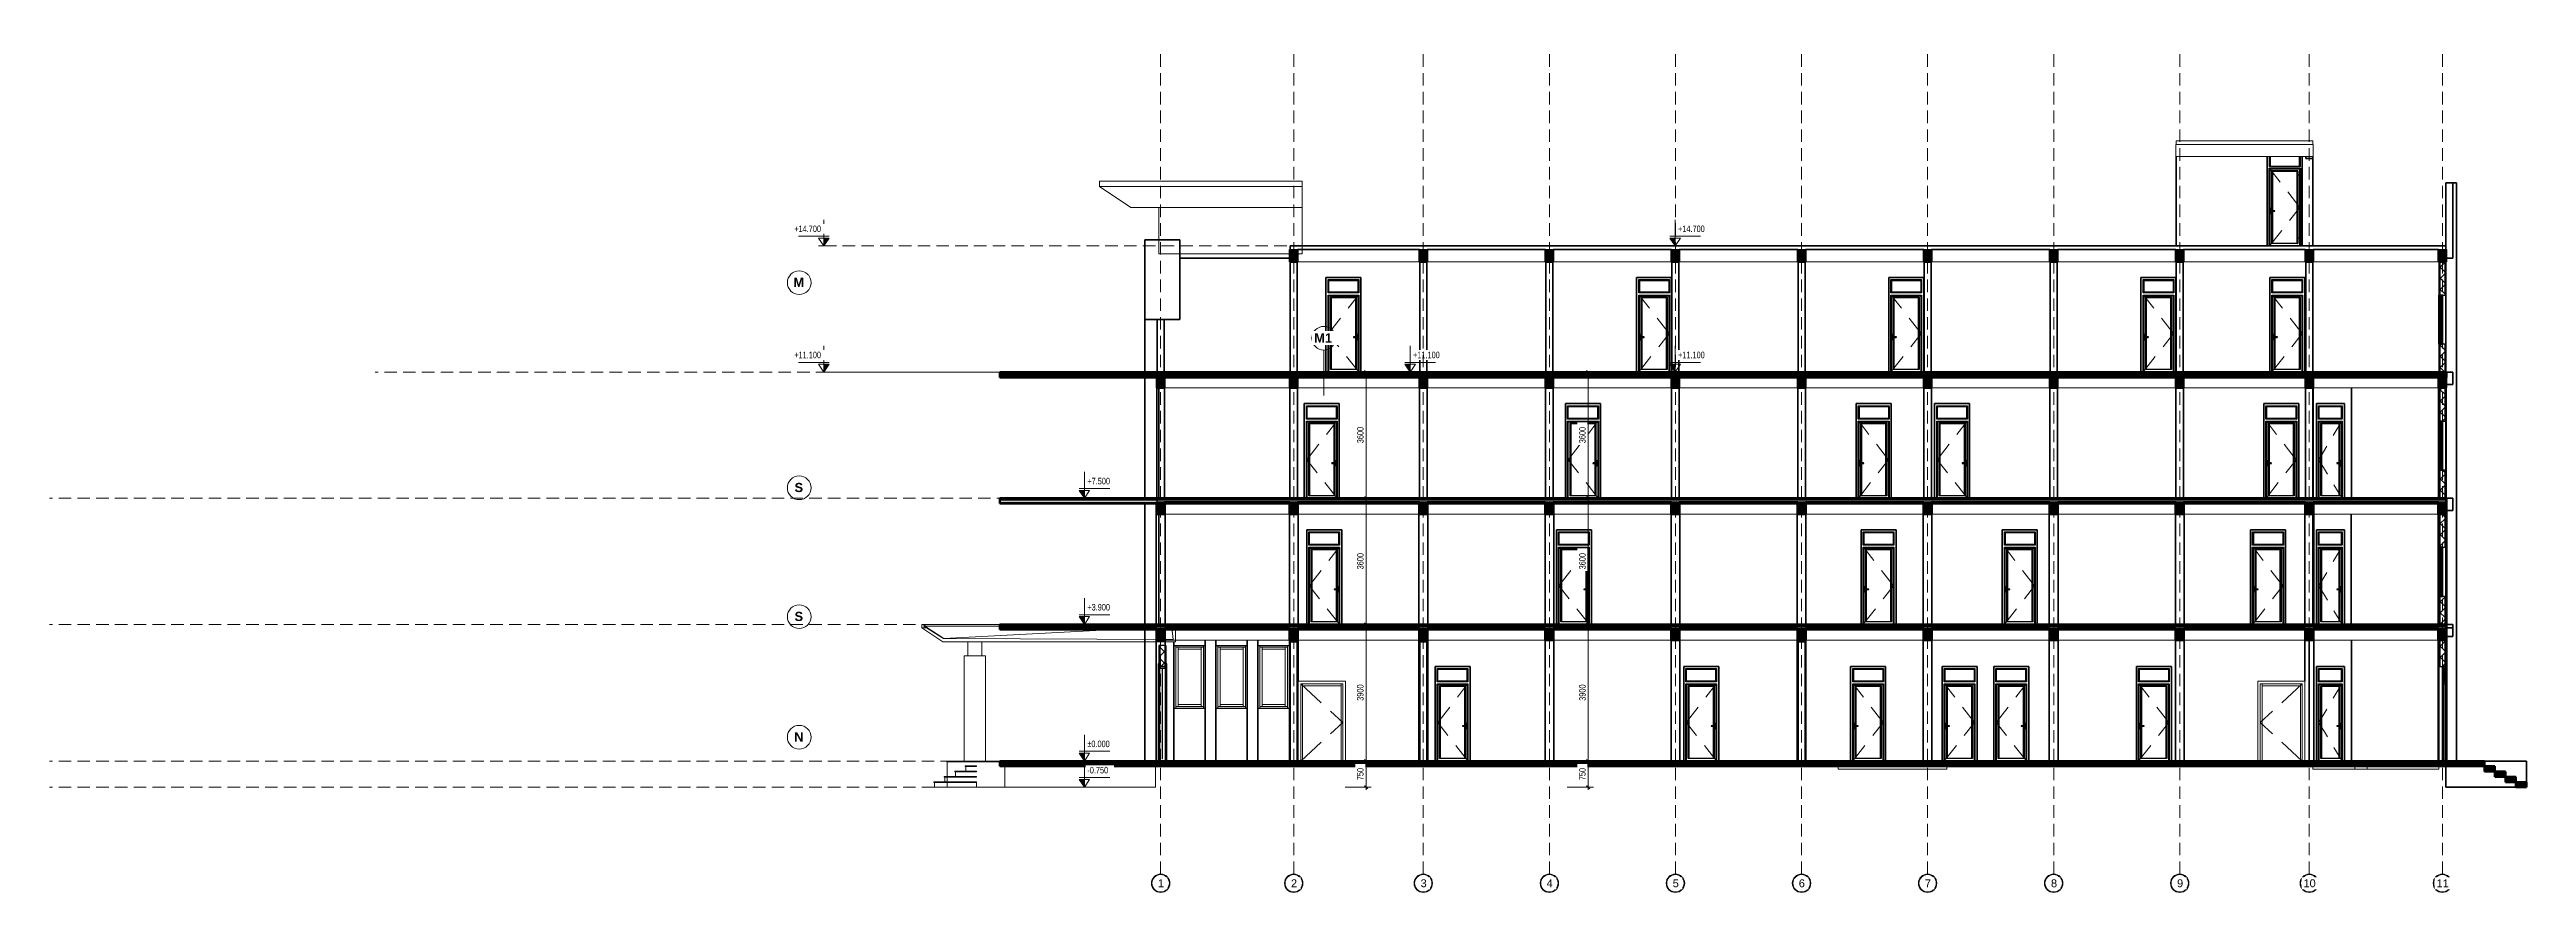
# Model space of a CAD drawing. Header units: millimetres. Extents: x -31177 to 39550, y -3751 to 20306.
import ezdxf

# ---------------------------------------------------------------- set-up
doc = ezdxf.new("R2010")
doc.units = ezdxf.units.MM
doc.linetypes.add('Centre', pattern=[2381.25, 476.25, -357.1875, 1190.625, -357.1875])
doc.linetypes.add('Hidden', pattern=[535.78125, 357.1875, -178.59375])
for name, color, linetype, lineweight in [('A-ANNO-DIMS', 211, 'Continuous', 9), ('A-ANNO-DIMS-75', 211, 'Continuous', 9), ('A-ANNO-NOTE', 131, 'Continuous', 9), ('A-DETL', 90, 'Continuous', 18), ('A-DOOR', 31, 'Continuous', 25), ('A-DOOR-FRAM', 31, 'Continuous', 18), ('A-DOOR-GLAZ', 31, 'Continuous', 18), ('A-FLOR', 192, 'Continuous', 18), ('A-FLOR-HRAL', 11, 'Continuous', 18), ('A-FLOR-LEVL', 51, 'Continuous', 9), ('A-FLOR-MCUT', 51, 'Continuous', 50), ('A-FLOR-PATT', 8, 'Continuous', 50), ('A-GENM', 13, 'Continuous', 18), ('A-GLAZ', 151, 'Continuous', 25), ('A-WALL', 113, 'Continuous', 35), ('A-WALL-PATT', 111, 'Continuous', 25), ('G-IMPT', 8, 'Continuous', 18), ('S-BEAM', 12, 'Continuous', 18), ('S-COLS', 52, 'Continuous', 35), ('S-FNDN', 32, 'Continuous', 18), ('S-GRID', 1, 'Continuous', 9), ('S-GRID-IDEN', 1, 'Continuous', 9), ('S-STRS', 31, 'Continuous', 25)]:
    doc.layers.add(name, color=color, linetype=linetype, lineweight=lineweight)
doc.styles.add('Arial', font='arial.ttf', dxfattribs={"width": 0.8, "height": 187.5})
doc.styles.add('Arial_1', font='arial.ttf', dxfattribs={"height": 225})
doc.styles.add('Arial_B', font='arialbd.ttf', dxfattribs={"height": 262.5})
doc.dimstyles.new('kt_nam', dxfattribs={"dimscale": 304.8, "dimtxt": 191.298637, "dimasz": 0.295276, "dimexe": 0.492126, "dimexo": 0.0625, "dimgap": 0.049213, "dimtad": 1, "dimdec": 0, "dimzin": 0, "dimdsep": 46, "dimtxsty": 'Arial', "dimblk1": 'OBLIQUE', "dimblk2": 'OBLIQUE', "dimsah": 1, "dimcen": 0.09, "dimdle": 0.246063, "dimazin": 0, "dimtfac": 1, "dimtdec": 4, "dimtix": 1, "dimtmove": 0, "dimatfit": 3, "dimfxl": 1.968504, "dimfxlon": 1, "dimtvp": 1, "dimtfill": 1, "dimtolj": 1, "dimtzin": 0, "dimarcsym": 2})
pattern_1 = [(0, (4470.77, 5345.385), (304.8, 76.2), [25.146, -203.454, 25.146, -203.454, -1219.2]), (0, (4470.77, 5345.385), (304.8, 76.2), [-457.2, 25.146, -432.054, 25.146, -203.454, -533.4]), (0, (4470.77, 5345.385), (304.8, 76.2), [-1143, 25.146, -127.254, 25.146, -355.854]), (120, (4585.07, 5383.485), (-218.39114, 225.86454), [25.146, -203.454, 25.146, -203.454, -1219.2]), (120, (4585.07, 5383.485), (-218.39114, 225.86454), [-457.2, 25.146, -432.054, 25.146, -203.454, -533.4]), (120, (4585.07, 5383.485), (-218.39114, 225.86454), [-1143, 25.146, -127.254, 25.146, -355.854]), (240, (4623.17, 5535.885), (-86.40886, -302.06454), [25.146, -203.454, 25.146, -203.454, -1219.2]), (240, (4623.17, 5535.885), (-86.40886, -302.06454), [-457.2, 25.146, -432.054, 25.146, -203.454, -533.4]), (240, (4623.17, 5535.885), (-86.40886, -302.06454), [-1143, 25.146, -127.254, 25.146, -355.854])]
pattern_2 = [(45, (4470.77, 5345.39), (-159.099, 159.099), []), (135, (4470.77, 5345.39), (-159.099, -159.099), [])]
pattern_3 = [(0, (4470.77, 5345.4), (476.25, 476.25), [476.25, -476.25]), (0, (4470.77, 5524), (476.25, 476.25), [476.25, -476.25]), (0, (4470.77, 5702.57), (476.25, 476.25), [476.25, -476.25]), (90, (4530.3, 5762.1), (-476.25, 476.25), [476.25, -476.25]), (90, (4708.9, 5762.1), (-476.25, 476.25), [476.25, -476.25]), (90, (4887.5, 5762.1), (-476.25, 476.25), [476.25, -476.25])]
pattern_4 = [(50, (4470.77, 5345.4), (546.5526, -47.8174), [57.15, -628.65]), (355, (4470.77, 5345.4), (-105.728, 573.17), [45.72, -502.92]), (100.451, (4516.3, 5341.4), (440.8275, 525.35), [48.57, -534.27]), (46.184, (4470.8, 5497.8), (813.237, -126.128), [85.725, -942.975]), (96.636, (4538.5, 5487.3), (712.207, 742.283), [72.855, -801.405]), (351.184, (4470.8, 5497.8), (712.215, 742.276), [68.58, -754.38]), (21, (4546.97, 5459.7), (454.8433, -306.796), [57.15, -628.65]), (326, (4546.97, 5459.7), (185.406, 552.564), [45.72, -502.92]), (71.451, (4584.87, 5434.1), (640.251, 245.764), [48.57, -534.27]), (37.5, (4470.77, 5345.39), (9.2664, 253.665), [25.146, -471.678, 25.146, -485.394, -504.825]), (37.5, (4470.77, 5345.39), (9.2664, 253.665), [-1007.364, 25.146, -479.679]), (7.5, (4470.77, 5345.39), (200.4594, 300.5414), [25.146, -265.938, 25.146, -460.248, -192.405]), (7.5, (4470.77, 5345.39), (200.4594, 300.5414), [-776.478, 25.146, -167.259]), (327.5, (4300.84, 5345.39), (406.7728, -17.1864), [25.146, -165.354, 25.146, -569.214, -788.67]), (327.5, (4300.84, 5345.39), (406.7728, -17.1864), [-784.86, 25.146, -763.524]), (317.5, (4224.64, 5345.4), (444.388, 76.2803), [25.146, -222.504, 25.146, -369.57, -560.07]), (317.5, (4224.64, 5345.4), (444.388, 76.2803), [-642.366, 25.146, -534.924])]

# ---------------------------------------------------------------- blocks, each defined once
blk = doc.blocks.new('Cua_Chong_Chay_D7_1Canh - D7_1200x2200-2407363-MẶT CẮT 2-2')
at = {"layer": 'A-DOOR', "linetype": 'Centre', "lineweight": 18}
for q in [(4550, 2200), (4550, 0)]:
    blk.add_line((5750, 1100), q, dxfattribs=at)
at = {"layer": 'A-DOOR-FRAM'}
for p, q in [((4475, 2275), (4475, 0)), ((5825, 2275), (4475, 2275)), ((4550, 0), (4550, 2200)), ((4550, 2200), (5750, 2200)), ((4550, 2200), (4550, 0)), ((4600, 2200), (4550, 2200)), ((4600, 0), (4600, 2200)), ((4600, 2200), (5700, 2200)), ((4600, 2150), (4600, 2200)), ((5700, 2150), (4600, 2150)), ((5700, 2200), (5700, 0)), ((5750, 2200), (5700, 2200)), ((5700, 2200), (5700, 2150)), ((5750, 2200), (5750, 0)), ((5750, 0), (5750, 2200)), ((5825, 0), (5825, 2275))]:
    blk.add_line(p, q, dxfattribs=at)
blk = doc.blocks.new('CỬA 1 CÁNH EROWINDOW_có ô chết_ - D4_1000x2200-2368989-MẶT CẮT 2-2')
at = {"layer": 'A-DOOR'}
for p, q in [((8448, 2639), (9326, 2639)), ((8448, 2639), (8468, 2619)), ((8448, 2261), (8448, 2639)), ((8448, 2639), (9326, 2639)), ((8448, 2261), (8448, 2639)), ((8448, 2261), (8468, 2281)), ((9326, 2261), (8448, 2261)), ((9326, 2261), (8448, 2261)), ((8448, 2200), (9326, 2200)), ((8448, 2200), (8468, 2180)), ((8448, 0), (8448, 2200)), ((8448, 2200), (9326, 2200)), ((8448, 0), (8448, 2200)), ((8468, 2281), (8468, 2619)), ((8468, 2619), (9306, 2619)), ((9306, 2281), (8468, 2281)), ((8468, 2180), (9306, 2180)), ((8468, 0), (8468, 2180)), ((8516, 2144), (9258, 2144)), ((8516, 2144), (8536, 2124)), ((8516, 71), (8516, 2144)), ((8516, 2144), (9258, 2144)), ((8516, 71), (8516, 2144)), ((9238, 2124), (8536, 2124)), ((8536, 2124), (8536, 71)), ((9258, 2144), (9238, 2124)), ((9238, 1008), (9238, 2124)), ((9258, 2144), (9258, 1013)), ((9258, 2144), (9258, 1013)), ((9306, 2619), (9326, 2639)), ((9306, 2281), (9306, 2619)), ((9326, 2261), (9306, 2281)), ((9326, 2200), (9306, 2180)), ((9306, 2180), (9306, 0)), ((9326, 2639), (9326, 2261)), ((9326, 2639), (9326, 2261)), ((9326, 2200), (9326, 0)), ((9326, 2200), (9326, 0)), ((9248, 1008), (9178, 1008)), ((9249, 1004), (9178, 1004)), ((9178, 996), (9249, 996)), ((9178, 992), (9248, 992)), ((9238, 71), (9238, 992)), ((9258, 1013), (9248, 1008)), ((9248, 992), (9258, 987)), ((9259, 1009), (9249, 1004)), ((9249, 996), (9259, 991)), ((9284, 1013), (9258, 1013)), ((9258, 987), (9284, 987)), ((9258, 987), (9258, 71)), ((9258, 987), (9258, 71)), ((9284, 1009), (9259, 1009)), ((9259, 991), (9284, 991)), ((9264, 1055), (9264, 1013)), ((9264, 987), (9264, 945)), ((9280, 960), (9280, 971)), ((9281, 953), (9281, 958)), ((9281, 958), (9281, 953)), ((9282, 973), (9286, 973)), ((9287, 958), (9287, 953)), ((9287, 953), (9287, 958)), ((9288, 971), (9288, 960)), ((9304, 945), (9304, 1055)), ((8468, 15), (9306, 15)), ((9258, 71), (8516, 71))]:
    blk.add_line(p, q, dxfattribs=at)
at = {"layer": 'A-DOOR', "linetype": 'Centre', "lineweight": 18}
for p, q in [((9314, 2200), (8460, 1100)), ((8460, 1100), (9314, 15))]:
    blk.add_line(p, q, dxfattribs=at)
at = {"layer": 'A-DOOR', "flags": 128}
for points in [[(9178, 1008), (9178, 1008), (9177, 1008), (9177, 1008), (9177, 1008), (9176, 1008), (9176, 1008), (9176, 1008), (9175, 1008), (9175, 1007), (9175, 1007), (9175, 1007), (9174, 1007), (9174, 1007), (9174, 1007), (9173, 1007), (9173, 1006), (9173, 1006), (9173, 1006), (9172, 1006), (9172, 1006), (9172, 1005), (9172, 1005), (9172, 1005), (9171, 1005), (9171, 1004), (9171, 1004), (9171, 1004), (9171, 1003), (9171, 1003), (9171, 1003), (9170, 1003), (9170, 1002), (9170, 1002), (9170, 1002), (9170, 1001), (9170, 1001), (9170, 1001), (9170, 1000), (9170, 1000), (9170, 1000), (9170, 999), (9170, 999), (9170, 999), (9170, 998), (9170, 998), (9170, 998), (9170, 998), (9170, 997), (9171, 997), (9171, 997), (9171, 996), (9171, 996), (9171, 996), (9171, 996), (9172, 995), (9172, 995), (9172, 995), (9172, 995), (9172, 994), (9173, 994), (9173, 994), (9173, 994), (9173, 993), (9174, 993), (9174, 993), (9174, 993), (9174, 993), (9175, 993), (9175, 993), (9175, 992), (9176, 992), (9176, 992), (9176, 992), (9177, 992), (9177, 992), (9177, 992), (9178, 992), (9178, 992), (9178, 992)], [(9284, 987), (9285, 987), (9285, 987), (9286, 987), (9286, 987), (9287, 987), (9287, 987), (9288, 988), (9288, 988), (9289, 988), (9289, 988), (9290, 988), (9290, 988), (9290, 989), (9291, 989), (9291, 989), (9292, 990), (9292, 990), (9293, 990), (9293, 991), (9293, 991), (9294, 991), (9294, 992), (9294, 992), (9295, 993), (9295, 993), (9295, 993), (9295, 994), (9296, 994), (9296, 995), (9296, 995), (9296, 996), (9296, 996), (9297, 997), (9297, 997), (9297, 998), (9297, 998), (9297, 999), (9297, 999), (9297, 1000), (9297, 1000), (9297, 1001), (9297, 1001), (9297, 1002), (9297, 1002), (9297, 1003), (9297, 1003), (9296, 1004), (9296, 1004), (9296, 1005), (9296, 1005), (9296, 1006), (9295, 1006), (9295, 1007), (9295, 1007), (9295, 1008), (9294, 1008), (9294, 1008), (9294, 1009), (9293, 1009), (9293, 1010), (9292, 1010), (9292, 1010), (9292, 1011), (9291, 1011), (9291, 1011), (9290, 1011), (9290, 1012), (9289, 1012), (9289, 1012), (9288, 1012), (9288, 1012), (9287, 1013), (9287, 1013), (9286, 1013), (9286, 1013), (9285, 1013), (9285, 1013), (9284, 1013), (9284, 1013)]]:
    blk.add_lwpolyline(points, dxfattribs=at)
at = {"layer": 'A-DOOR'}
for centre, radius, start, end in [((9178, 1000), 3.66, 90, 270), ((9284, 1055), 20, 0, 180), ((9284, 945), 20, 180, 360), ((9284, 1000), 15, 0, 120.32162), ((9284, 1000), 15, 239.67837, 0), ((9284, 1000), 15, 105, 110.04312), ((9284, 1000), 15, 249.95688, 255), ((9282, 971), 2.04, 90, 180), ((9281, 960), 1.99, 180, 268.95965), ((9281, 960), 1.99, 224.47982, 268.95965), ((9284, 1063), 3, 0, 180), ((9284, 1063), 3, 180, 0), ((9284, 1000), 3.02, 0, 180), ((9284, 1000), 3.02, 135, 150), ((9284, 1000), 3.02, 180, 0), ((9284, 1000), 3.02, 210, 225), ((9284, 953), 2.5, 180, 0), ((9284, 938), 3, 0, 180), ((9284, 938), 3, 180, 0), ((9284, 1000), 15, 90, 95.23019), ((9284, 1000), 15, 264.76981, 270), ((9284, 1000), 8.66, 270, 90), ((9286, 971), 2.04, 0, 90), ((9284, 1000), 15, 75, 80.38952), ((9284, 1000), 15, 279.61048, 285), ((9287, 960), 1.99, 271.04035, 0), ((9287, 960), 1.99, 271.04035, 315.52018), ((9284, 1000), 15, 60, 65.50279), ((9284, 1000), 15, 294.49721, 300), ((9284, 1000), 15, 45, 50.53074), ((9284, 1000), 15, 309.46926, 315)]:
    blk.add_arc(centre, radius, start, end, dxfattribs=at)
for points in [[(9249, 1004), (9249, 1004), (9249, 1005), (9249, 1006), (9248, 1008), (9248, 1008), (9248, 1008)], [(9249, 996), (9249, 996), (9249, 995), (9249, 994), (9248, 992), (9248, 992), (9248, 992)], [(9259, 1009), (9259, 1009), (9259, 1010), (9259, 1011), (9258, 1013), (9258, 1013), (9258, 1013)], [(9259, 991), (9259, 991), (9259, 990), (9259, 989), (9258, 987), (9258, 987), (9258, 987)]]:
    blk.add_open_spline(points, degree=3, knots=[0, 0, 0, 0, 0.166667, 0.333333, 0.666667, 1, 1, 1, 1], dxfattribs=at)
blk = doc.blocks.new('CỬA 1 CÁNH EROWINDOW_có ô chết_ - D4_1000x2200-2361184-MẶT CẮT 2-2')
at = {"layer": 'A-DOOR'}
for p, q in [((20311, 2639), (21189, 2639)), ((20311, 2639), (20331, 2619)), ((20311, 2261), (20311, 2639)), ((20311, 2261), (20311, 2639)), ((20311, 2639), (21189, 2639)), ((20331, 2281), (20311, 2261)), ((21189, 2261), (20311, 2261)), ((21189, 2261), (20311, 2261)), ((20331, 2180), (20311, 2200)), ((20311, 0), (20311, 2200)), ((20311, 2200), (21189, 2200)), ((20311, 2200), (21189, 2200)), ((20311, 0), (20311, 2200)), ((20331, 2619), (21169, 2619)), ((20331, 2619), (20331, 2281)), ((21169, 2281), (20331, 2281)), ((20331, 0), (20331, 2180)), ((20331, 2180), (21169, 2180)), ((20399, 2124), (20379, 2144)), ((20379, 1013), (20379, 2144)), ((20379, 2144), (21121, 2144)), ((20379, 1013), (20379, 2144)), ((20379, 2144), (21121, 2144)), ((21101, 2124), (20399, 2124)), ((20399, 2124), (20399, 1008)), ((21101, 2124), (21121, 2144)), ((21101, 71), (21101, 2124)), ((21121, 2144), (21121, 71)), ((21121, 2144), (21121, 71)), ((21169, 2619), (21189, 2639)), ((21169, 2619), (21169, 2281)), ((21169, 2281), (21189, 2261)), ((21169, 2180), (21189, 2200)), ((21169, 2180), (21169, 0)), ((21189, 2639), (21189, 2261)), ((21189, 2639), (21189, 2261)), ((21189, 2200), (21189, 0)), ((21189, 2200), (21189, 0)), ((20333, 1055), (20333, 945)), ((20349, 960), (20349, 971)), ((20350, 953), (20350, 958)), ((20350, 958), (20350, 953)), ((20351, 973), (20355, 973)), ((20379, 1013), (20353, 1013)), ((20378, 1009), (20353, 1009)), ((20353, 991), (20378, 991)), ((20353, 987), (20379, 987)), ((20356, 958), (20356, 953)), ((20356, 953), (20356, 958)), ((20357, 971), (20357, 960)), ((20373, 1013), (20373, 1055)), ((20373, 945), (20373, 987)), ((20388, 1004), (20378, 1009)), ((20378, 991), (20388, 996)), ((20389, 1008), (20379, 1013)), ((20379, 987), (20389, 992)), ((20379, 71), (20379, 987)), ((20379, 71), (20379, 987)), ((20459, 1004), (20388, 1004)), ((20388, 996), (20459, 996)), ((20459, 1008), (20389, 1008)), ((20389, 992), (20459, 992)), ((20399, 992), (20399, 71)), ((20331, 15), (21169, 15)), ((21121, 71), (20379, 71))]:
    blk.add_line(p, q, dxfattribs=at)
at = {"layer": 'A-DOOR', "linetype": 'Centre', "lineweight": 18}
for p, q in [((20323, 2200), (21177, 1100)), ((21177, 1100), (20323, 15))]:
    blk.add_line(p, q, dxfattribs=at)
at = {"layer": 'A-DOOR', "flags": 128}
for points in [[(20353, 1013), (20352, 1013), (20352, 1013), (20351, 1013), (20351, 1013), (20350, 1013), (20350, 1013), (20349, 1012), (20349, 1012), (20348, 1012), (20348, 1012), (20347, 1012), (20347, 1012), (20347, 1011), (20346, 1011), (20346, 1011), (20345, 1010), (20345, 1010), (20344, 1010), (20344, 1009), (20344, 1009), (20343, 1009), (20343, 1008), (20343, 1008), (20342, 1007), (20342, 1007), (20342, 1007), (20342, 1006), (20341, 1006), (20341, 1005), (20341, 1005), (20341, 1004), (20341, 1004), (20340, 1003), (20340, 1003), (20340, 1002), (20340, 1002), (20340, 1001), (20340, 1001), (20340, 1000), (20340, 1000), (20340, 999), (20340, 999), (20340, 998), (20340, 998), (20340, 997), (20340, 997), (20341, 996), (20341, 996), (20341, 995), (20341, 995), (20341, 994), (20342, 994), (20342, 993), (20342, 993), (20342, 992), (20343, 992), (20343, 992), (20343, 991), (20344, 991), (20344, 990), (20345, 990), (20345, 990), (20345, 989), (20346, 989), (20346, 989), (20347, 989), (20347, 988), (20348, 988), (20348, 988), (20349, 988), (20349, 988), (20350, 987), (20350, 987), (20351, 987), (20351, 987), (20352, 987), (20352, 987), (20353, 987), (20353, 987)], [(20467, 1001), (20467, 1001), (20467, 1001), (20467, 1002), (20467, 1002), (20467, 1002), (20467, 1002), (20467, 1003), (20466, 1003), (20466, 1003), (20466, 1004), (20466, 1004), (20466, 1004), (20466, 1004), (20465, 1005), (20465, 1005), (20465, 1005), (20465, 1005), (20465, 1006), (20464, 1006), (20464, 1006), (20464, 1006), (20464, 1007), (20463, 1007), (20463, 1007), (20463, 1007), (20463, 1007), (20462, 1007), (20462, 1007), (20462, 1008), (20461, 1008), (20461, 1008), (20461, 1008), (20460, 1008), (20460, 1008), (20460, 1008), (20459, 1008), (20459, 1008), (20459, 1008)], [(20459, 992), (20459, 992), (20460, 992), (20460, 992), (20460, 992), (20461, 992), (20461, 992), (20461, 992), (20462, 992), (20462, 993), (20462, 993), (20462, 993), (20463, 993), (20463, 993), (20463, 993), (20464, 993), (20464, 994), (20464, 994), (20464, 994), (20465, 994), (20465, 994), (20465, 995), (20465, 995), (20465, 995), (20466, 995), (20466, 996), (20466, 996), (20466, 996), (20466, 997), (20466, 997), (20466, 997), (20467, 997), (20467, 998), (20467, 998), (20467, 998), (20467, 999), (20467, 999), (20467, 999), (20467, 1000), (20467, 1000), (20467, 1000), (20467, 1001)]]:
    blk.add_lwpolyline(points, dxfattribs=at)
at = {"layer": 'A-DOOR'}
for centre, radius, start, end in [((20353, 1055), 20, 0, 180), ((20353, 945), 20, 180, 360), ((20353, 1000), 15, 59.67838, 180), ((20353, 1000), 15, 180, 300.32163), ((20353, 1000), 15, 129.46926, 135), ((20353, 1000), 15, 225, 230.53074), ((20353, 1000), 8.66, 90, 270), ((20353, 1000), 15, 114.49721, 120), ((20353, 1000), 15, 240, 245.50279), ((20353, 1000), 15, 99.61048, 105), ((20353, 1000), 15, 255, 260.38952), ((20351, 971), 2.04, 90, 180), ((20350, 960), 1.99, 180, 268.95965), ((20350, 960), 1.99, 224.47982, 268.95965), ((20353, 1063), 3, 0, 180), ((20353, 1063), 3, 180, 0), ((20353, 1000), 3.02, 0, 180), ((20353, 1000), 3.02, 180, 0), ((20353, 938), 3, 0, 180), ((20353, 938), 3, 180, 0), ((20353, 953), 2.5, 180, 0), ((20353, 1000), 15, 84.76981, 90), ((20353, 1000), 15, 270, 275.23019), ((20353, 1000), 3.02, 30, 45), ((20353, 1000), 3.02, 315, 330), ((20355, 971), 2.04, 0, 90), ((20356, 960), 1.99, 271.04035, 0), ((20356, 960), 1.99, 271.04035, 315.52018), ((20353, 1000), 15, 69.95688, 75), ((20353, 1000), 15, 285, 290.04312), ((20459, 1000), 3.66, 270, 90)]:
    blk.add_arc(centre, radius, start, end, dxfattribs=at)
for points in [[(20379, 1013), (20379, 1013), (20379, 1013), (20378, 1011), (20378, 1009), (20378, 1009)], [(20379, 987), (20379, 987), (20379, 987), (20378, 989), (20378, 991), (20378, 991)], [(20389, 1008), (20389, 1008), (20389, 1008), (20388, 1006), (20388, 1004), (20388, 1004)], [(20389, 992), (20389, 992), (20389, 992), (20388, 994), (20388, 996), (20388, 996)]]:
    blk.add_open_spline(points, degree=3, dxfattribs=at)
blk = doc.blocks.new('Cua_Chong_Chay_D7_1Canh - D7_1200x2200-2407364-MẶT CẮT 2-2')
at = {"layer": 'A-DOOR', "linetype": 'Centre', "lineweight": 18}
for q in [(33150, 2200), (33150, 0)]:
    blk.add_line((31950, 1100), q, dxfattribs=at)
at = {"layer": 'A-DOOR-FRAM'}
for p, q in [((33225, 2275), (31875, 2275)), ((31875, 2275), (31875, 0)), ((31950, 0), (31950, 2200)), ((31950, 2200), (33150, 2200)), ((31950, 2200), (31950, 0)), ((32000, 2200), (31950, 2200)), ((32000, 0), (32000, 2200)), ((32000, 2200), (33100, 2200)), ((32000, 2150), (32000, 2200)), ((33100, 2150), (32000, 2150)), ((33100, 2200), (33100, 0)), ((33150, 2200), (33100, 2200)), ((33100, 2200), (33100, 2150)), ((33150, 2200), (33150, 0)), ((33150, 0), (33150, 2200)), ((33225, 0), (33225, 2275))]:
    blk.add_line(p, q, dxfattribs=at)
blk = doc.blocks.new('ATT_Window 2 - S5_800x600-2360992-MẶT CẮT 2-2')
at = {"layer": 'A-GLAZ'}
for p, q in [((18975, 3700), (18988, 3700)), ((18978, 3550), (18978, 3685)), ((18978, 3685), (18988, 3685)), ((18988, 3685), (18978, 3685)), ((18978, 3685), (18978, 3550))]:
    blk.add_line(p, q, dxfattribs=at)
blk.add_open_spline([(18978, 3685), (18978, 3685), (18978, 3685), (18977, 3686), (18976, 3687), (18975, 3688), (18975, 3688)], degree=3, knots=[-1, -1, -1, -1, -0.8333333, -0.75, -0.6666667, -0.5974222, -0.5974222, -0.5974222, -0.5974222], dxfattribs=at)
blk = doc.blocks.new('CỬA 1 CÁNH EROWINDOW_có ô chết_ - D5_800x2200-2361260-MẶT CẮT 2-2')
at = {"layer": 'A-DOOR'}
for p, q in [((33611, 2639), (34289, 2639)), ((33611, 2639), (33631, 2619)), ((33611, 2261), (33611, 2639)), ((33611, 2639), (34289, 2639)), ((33611, 2261), (33611, 2639)), ((33611, 2261), (33631, 2281)), ((34289, 2261), (33611, 2261)), ((34289, 2261), (33611, 2261)), ((33611, 2200), (34289, 2200)), ((33611, 2200), (33631, 2180)), ((33611, 0), (33611, 2200)), ((33611, 2200), (34289, 2200)), ((33611, 0), (33611, 2200)), ((33631, 2281), (33631, 2619)), ((33631, 2619), (34269, 2619)), ((34269, 2281), (33631, 2281)), ((33631, 2180), (34269, 2180)), ((33631, 0), (33631, 2180)), ((33679, 2144), (34221, 2144)), ((33679, 2144), (33699, 2124)), ((33679, 71), (33679, 2144)), ((33679, 2144), (34221, 2144)), ((33679, 71), (33679, 2144)), ((34201, 2124), (33699, 2124)), ((33699, 2124), (33699, 71)), ((34221, 2144), (34201, 2124)), ((34201, 1008), (34201, 2124)), ((34221, 2144), (34221, 1013)), ((34221, 2144), (34221, 1013)), ((34269, 2619), (34289, 2639)), ((34269, 2281), (34269, 2619)), ((34289, 2261), (34269, 2281)), ((34289, 2200), (34269, 2180)), ((34269, 2180), (34269, 0)), ((34289, 2639), (34289, 2261)), ((34289, 2639), (34289, 2261)), ((34289, 2200), (34289, 0)), ((34289, 2200), (34289, 0)), ((34211, 1008), (34141, 1008)), ((34212, 1004), (34141, 1004)), ((34141, 996), (34212, 996)), ((34141, 992), (34211, 992)), ((34201, 71), (34201, 992)), ((34221, 1013), (34211, 1008)), ((34211, 992), (34221, 987)), ((34222, 1009), (34212, 1004)), ((34212, 996), (34222, 991)), ((34247, 1013), (34221, 1013)), ((34221, 987), (34247, 987)), ((34221, 987), (34221, 71)), ((34221, 987), (34221, 71)), ((34247, 1009), (34222, 1009)), ((34222, 991), (34247, 991)), ((34227, 1055), (34227, 1013)), ((34227, 987), (34227, 945)), ((34243, 960), (34243, 971)), ((34244, 953), (34244, 958)), ((34244, 958), (34244, 953)), ((34245, 973), (34249, 973)), ((34250, 958), (34250, 953)), ((34250, 953), (34250, 958)), ((34251, 971), (34251, 960)), ((34267, 945), (34267, 1055)), ((33631, 15), (34269, 15)), ((34221, 71), (33679, 71))]:
    blk.add_line(p, q, dxfattribs=at)
at = {"layer": 'A-DOOR', "linetype": 'Centre', "lineweight": 18}
for p, q in [((34277, 2200), (33623, 1100)), ((33623, 1100), (34277, 15))]:
    blk.add_line(p, q, dxfattribs=at)
at = {"layer": 'A-DOOR', "flags": 128}
for points in [[(34141, 1008), (34141, 1008), (34140, 1008), (34140, 1008), (34140, 1008), (34139, 1008), (34139, 1008), (34139, 1008), (34138, 1008), (34138, 1007), (34138, 1007), (34138, 1007), (34137, 1007), (34137, 1007), (34137, 1007), (34136, 1007), (34136, 1006), (34136, 1006), (34136, 1006), (34135, 1006), (34135, 1006), (34135, 1005), (34135, 1005), (34135, 1005), (34134, 1005), (34134, 1004), (34134, 1004), (34134, 1004), (34134, 1003), (34134, 1003), (34134, 1003), (34133, 1003), (34133, 1002), (34133, 1002), (34133, 1002), (34133, 1001), (34133, 1001), (34133, 1001), (34133, 1000), (34133, 1000), (34133, 1000), (34133, 999), (34133, 999), (34133, 999), (34133, 998), (34133, 998), (34133, 998), (34133, 998), (34133, 997), (34134, 997), (34134, 997), (34134, 996), (34134, 996), (34134, 996), (34134, 996), (34135, 995), (34135, 995), (34135, 995), (34135, 995), (34135, 994), (34136, 994), (34136, 994), (34136, 994), (34136, 993), (34137, 993), (34137, 993), (34137, 993), (34137, 993), (34138, 993), (34138, 993), (34138, 992), (34139, 992), (34139, 992), (34139, 992), (34140, 992), (34140, 992), (34140, 992), (34141, 992), (34141, 992), (34141, 992)], [(34247, 987), (34248, 987), (34248, 987), (34249, 987), (34249, 987), (34250, 987), (34250, 987), (34251, 988), (34251, 988), (34252, 988), (34252, 988), (34253, 988), (34253, 988), (34253, 989), (34254, 989), (34254, 989), (34255, 990), (34255, 990), (34256, 990), (34256, 991), (34256, 991), (34257, 991), (34257, 992), (34257, 992), (34258, 993), (34258, 993), (34258, 993), (34258, 994), (34259, 994), (34259, 995), (34259, 995), (34259, 996), (34259, 996), (34260, 997), (34260, 997), (34260, 998), (34260, 998), (34260, 999), (34260, 999), (34260, 1000), (34260, 1000), (34260, 1001), (34260, 1001), (34260, 1002), (34260, 1002), (34260, 1003), (34260, 1003), (34259, 1004), (34259, 1004), (34259, 1005), (34259, 1005), (34259, 1006), (34258, 1006), (34258, 1007), (34258, 1007), (34258, 1008), (34257, 1008), (34257, 1008), (34257, 1009), (34256, 1009), (34256, 1010), (34255, 1010), (34255, 1010), (34255, 1011), (34254, 1011), (34254, 1011), (34253, 1011), (34253, 1012), (34252, 1012), (34252, 1012), (34251, 1012), (34251, 1012), (34250, 1013), (34250, 1013), (34249, 1013), (34249, 1013), (34248, 1013), (34248, 1013), (34247, 1013), (34247, 1013)]]:
    blk.add_lwpolyline(points, dxfattribs=at)
at = {"layer": 'A-DOOR'}
for centre, radius, start, end in [((34141, 1000), 3.66, 90, 270), ((34247, 1055), 20, 0, 180), ((34247, 945), 20, 180, 360), ((34247, 1000), 15, 0, 120.32162), ((34247, 1000), 15, 239.67837, 0), ((34247, 1000), 15, 105, 110.04312), ((34247, 1000), 15, 249.95688, 255), ((34245, 971), 2.04, 90, 180), ((34244, 960), 1.99, 180, 268.95965), ((34244, 960), 1.99, 224.47982, 268.95965), ((34247, 1063), 3, 360, 180), ((34247, 1063), 3, 180, 0), ((34247, 1000), 3.02, 0, 180), ((34247, 1000), 3.02, 135, 150), ((34247, 1000), 3.02, 180, 0), ((34247, 1000), 3.02, 210, 225), ((34247, 953), 2.5, 180, 0), ((34247, 938), 3, 0, 180), ((34247, 938), 3, 180, 0), ((34247, 1000), 15, 90, 95.23019), ((34247, 1000), 15, 264.76981, 270), ((34247, 1000), 8.66, 270, 90), ((34249, 971), 2.04, 0, 90), ((34247, 1000), 15, 75.24005, 80.38952), ((34247, 1000), 15, 279.61048, 284.75995), ((34250, 960), 1.99, 271.04035, 0), ((34250, 960), 1.99, 271.04035, 315.52018), ((34247, 1000), 15, 60, 65.50279), ((34247, 1000), 15, 294.49721, 300), ((34247, 1000), 15, 45, 50.53074), ((34247, 1000), 15, 309.46926, 315)]:
    blk.add_arc(centre, radius, start, end, dxfattribs=at)
for points in [[(34212, 1004), (34212, 1004), (34212, 1005), (34212, 1006), (34211, 1008), (34211, 1008), (34211, 1008)], [(34212, 996), (34212, 996), (34212, 995), (34212, 994), (34211, 992), (34211, 992), (34211, 992)], [(34222, 1009), (34222, 1009), (34222, 1010), (34222, 1011), (34221, 1013), (34221, 1013), (34221, 1013)], [(34222, 991), (34222, 991), (34222, 990), (34222, 989), (34221, 987), (34221, 987), (34221, 987)]]:
    blk.add_open_spline(points, degree=3, knots=[0, 0, 0, 0, 0.166667, 0.333333, 0.666667, 1, 1, 1, 1], dxfattribs=at)
blk = doc.blocks.new('M_Concrete-Rectangular-Column - COT250X400-2391830-MẶT CẮT 2-2')
at = {"layer": 'S-COLS'}
for p, q in [((425, 3750), (425, 3473)), ((675, 3750), (675, 3472)), ((425, 3473), (425, 0)), ((675, 3472), (675, 3300))]:
    blk.add_line(p, q, dxfattribs=at)
blk = doc.blocks.new('M_Concrete-Rectangular-Column - COT250X400-V1-MẶT CẮT 2-2')
at = {"layer": 'S-COLS'}
for p, q in [((4225, 3750), (4225, 0)), ((4475, 3750), (4475, 2275))]:
    blk.add_line(p, q, dxfattribs=at)
blk = doc.blocks.new('M_Concrete-Rectangular-Column - COT250X400-V2-MẶT CẮT 2-2')
at = {"layer": 'S-COLS'}
for p, q in [((7925, 3750), (7925, 0)), ((8175, 3750), (8175, 0))]:
    blk.add_line(p, q, dxfattribs=at)
blk = doc.blocks.new('M_Concrete-Rectangular-Column - COT250X400-V3-MẶT CẮT 2-2')
at = {"layer": 'S-COLS'}
for p, q in [((33225, 3750), (33225, 2275)), ((33475, 3750), (33475, 0))]:
    blk.add_line(p, q, dxfattribs=at)
blk = doc.blocks.new('M_Concrete-Rectangular-Column - COT250X400-V4-MẶT CẮT 2-2')
at = {"layer": 'S-COLS'}
for p, q in [((37025, 3750), (37025, 0)), ((37265, 3800), (37275, 3800)), ((37275, 3800), (37275, 0))]:
    blk.add_line(p, q, dxfattribs=at)
blk = doc.blocks.new('Cua_Kinh_Cuong_Luc_2Canh_Bat2Chieu - D1 - Kính Cường Lực 10mm 2 Cánh-2367817-MẶT CẮT 2-2')
at = {"layer": 'A-DOOR-FRAM', "lineweight": 25}
for p, q in [((475, 2775), (475, 2700)), ((500, 2775), (475, 2775)), ((475, 2700), (500, 2700)), ((500, 2700), (500, 2775)), ((675, 2700), (525, 2700)), ((525, 2700), (525, 2650)), ((525, 2650), (675, 2650)), ((675, 2650), (675, 2700)), ((725, 2775), (700, 2775)), ((700, 2775), (700, 2700)), ((700, 2700), (725, 2700)), ((725, 2700), (725, 2775))]:
    blk.add_line(p, q, dxfattribs=at)
at = {"layer": 'A-DOOR-FRAM'}
for p, q in [((475, 0), (475, 2700)), ((500, 2700), (500, 0)), ((525, 0), (525, 2650)), ((675, 0), (675, 2650)), ((700, 0), (700, 2700)), ((725, 2700), (725, 0))]:
    blk.add_line(p, q, dxfattribs=at)
at = {"layer": 'A-DOOR-GLAZ'}
for p, q in [((595, 2640), (605, 2640)), ((595, 60), (595, 2640)), ((605, 60), (605, 2640)), ((605, 60), (595, 60))]:
    blk.add_line(p, q, dxfattribs=at)
blk = doc.blocks.new('Railing - 150mm-2368385-MẶT CẮT 2-2')
at = {"layer": 'A-FLOR-HRAL'}
blk.add_line((7924, 3573), (7911, 3573), dxfattribs=at)
blk = doc.blocks.new('Railing - Railing-2368377-MẶT CẮT 2-2')
blk.add_blockref('Railing - 150mm-2368385-MẶT CẮT 2-2', (0, 0))
blk = doc.blocks.new('Railing - Railing-2368593-MẶT CẮT 2-2')
blk.add_blockref('Railing - 150mm-2368385-MẶT CẮT 2-2', (25300, 0))
blk = doc.blocks.new('CỬA 1 CÁNH EROWINDOW_có ô chết_ - D4_1000x2200-V5-MẶT CẮT 2-2')
at = {"layer": 'A-DOOR'}
for p, q in [((11911, 6539), (12789, 6539)), ((11911, 6539), (11931, 6519)), ((11911, 6161), (11911, 6539)), ((11911, 6539), (12789, 6539)), ((11911, 6161), (11911, 6539)), ((11931, 6181), (11931, 6519)), ((11931, 6519), (12769, 6519)), ((12769, 6519), (12789, 6539)), ((12769, 6181), (12769, 6519)), ((12789, 6539), (12789, 6161)), ((12789, 6539), (12789, 6161)), ((11911, 6161), (11931, 6181)), ((12789, 6161), (11911, 6161)), ((12789, 6161), (11911, 6161)), ((11911, 6100), (12789, 6100)), ((11911, 6100), (11931, 6080)), ((11911, 3900), (11911, 6100)), ((11911, 6100), (12789, 6100)), ((11911, 3900), (11911, 6100)), ((12769, 6181), (11931, 6181)), ((11931, 6080), (12769, 6080)), ((11931, 3900), (11931, 6080)), ((11979, 6044), (12721, 6044)), ((11979, 6044), (11999, 6024)), ((11979, 3971), (11979, 6044)), ((11979, 6044), (12721, 6044)), ((11979, 3971), (11979, 6044)), ((12701, 6024), (11999, 6024)), ((11999, 6024), (11999, 3971)), ((12721, 6044), (12701, 6024)), ((12701, 4908), (12701, 6024)), ((12721, 6044), (12721, 4913)), ((12721, 6044), (12721, 4913)), ((12789, 6161), (12769, 6181)), ((12789, 6100), (12769, 6080)), ((12769, 6080), (12769, 3900)), ((12789, 6100), (12789, 3900)), ((12789, 6100), (12789, 3900)), ((12727, 4955), (12727, 4913)), ((12767, 4845), (12767, 4955)), ((12711, 4908), (12641, 4908)), ((12712, 4904), (12641, 4904)), ((12641, 4896), (12712, 4896)), ((12641, 4892), (12711, 4892)), ((12701, 3971), (12701, 4892)), ((12721, 4913), (12711, 4908)), ((12711, 4892), (12721, 4887)), ((12722, 4909), (12712, 4904)), ((12712, 4896), (12722, 4891)), ((12747, 4913), (12721, 4913)), ((12721, 4887), (12747, 4887)), ((12721, 4887), (12721, 3971)), ((12721, 4887), (12721, 3971)), ((12747, 4909), (12722, 4909)), ((12722, 4891), (12747, 4891)), ((12727, 4887), (12727, 4845)), ((12743, 4860), (12743, 4871)), ((12744, 4853), (12744, 4858)), ((12744, 4858), (12744, 4853)), ((12745, 4873), (12749, 4873)), ((12750, 4858), (12750, 4853)), ((12750, 4853), (12750, 4858)), ((12751, 4871), (12751, 4860)), ((11931, 3915), (12769, 3915)), ((12721, 3971), (11979, 3971))]:
    blk.add_line(p, q, dxfattribs=at)
at = {"layer": 'A-DOOR', "linetype": 'Centre', "lineweight": 18}
for p, q in [((12777, 6100), (11923, 5000)), ((11923, 5000), (12777, 3915))]:
    blk.add_line(p, q, dxfattribs=at)
at = {"layer": 'A-DOOR', "flags": 128}
for points in [[(12641, 4908), (12641, 4908), (12640, 4908), (12640, 4908), (12640, 4908), (12639, 4908), (12639, 4908), (12639, 4908), (12638, 4908), (12638, 4907), (12638, 4907), (12638, 4907), (12637, 4907), (12637, 4907), (12637, 4907), (12636, 4907), (12636, 4906), (12636, 4906), (12636, 4906), (12635, 4906), (12635, 4906), (12635, 4905), (12635, 4905), (12635, 4905), (12634, 4905), (12634, 4904), (12634, 4904), (12634, 4904), (12634, 4903), (12634, 4903), (12634, 4903), (12633, 4903), (12633, 4902), (12633, 4902), (12633, 4902), (12633, 4901), (12633, 4901), (12633, 4901), (12633, 4900), (12633, 4900), (12633, 4900), (12633, 4899), (12633, 4899), (12633, 4899), (12633, 4898), (12633, 4898), (12633, 4898), (12633, 4898), (12633, 4897), (12634, 4897), (12634, 4897), (12634, 4896), (12634, 4896), (12634, 4896), (12634, 4896), (12635, 4895), (12635, 4895), (12635, 4895), (12635, 4895), (12635, 4894), (12636, 4894), (12636, 4894), (12636, 4894), (12636, 4893), (12637, 4893), (12637, 4893), (12637, 4893), (12637, 4893), (12638, 4893), (12638, 4893), (12638, 4892), (12639, 4892), (12639, 4892), (12639, 4892), (12640, 4892), (12640, 4892), (12640, 4892), (12641, 4892), (12641, 4892), (12641, 4892)], [(12747, 4887), (12748, 4887), (12748, 4887), (12749, 4887), (12749, 4887), (12750, 4887), (12750, 4887), (12751, 4888), (12751, 4888), (12752, 4888), (12752, 4888), (12753, 4888), (12753, 4888), (12753, 4889), (12754, 4889), (12754, 4889), (12755, 4890), (12755, 4890), (12756, 4890), (12756, 4891), (12756, 4891), (12757, 4891), (12757, 4892), (12757, 4892), (12758, 4893), (12758, 4893), (12758, 4893), (12758, 4894), (12759, 4894), (12759, 4895), (12759, 4895), (12759, 4896), (12759, 4896), (12760, 4897), (12760, 4897), (12760, 4898), (12760, 4898), (12760, 4899), (12760, 4899), (12760, 4900), (12760, 4900), (12760, 4901), (12760, 4901), (12760, 4902), (12760, 4902), (12760, 4903), (12760, 4903), (12759, 4904), (12759, 4904), (12759, 4905), (12759, 4905), (12759, 4906), (12758, 4906), (12758, 4907), (12758, 4907), (12758, 4908), (12757, 4908), (12757, 4908), (12757, 4909), (12756, 4909), (12756, 4910), (12755, 4910), (12755, 4910), (12755, 4911), (12754, 4911), (12754, 4911), (12753, 4911), (12753, 4912), (12752, 4912), (12752, 4912), (12751, 4912), (12751, 4912), (12750, 4913), (12750, 4913), (12749, 4913), (12749, 4913), (12748, 4913), (12748, 4913), (12747, 4913), (12747, 4913)]]:
    blk.add_lwpolyline(points, dxfattribs=at)
at = {"layer": 'A-DOOR'}
for centre, radius, start, end in [((12747, 4955), 20, 0, 180), ((12747, 4963), 3, 0, 180), ((12747, 4963), 3, 180, 0), ((12641, 4900), 3.66, 90, 270), ((12747, 4845), 20, 180, 0), ((12747, 4900), 15, 0, 120.32162), ((12747, 4900), 15, 239.67837, 0), ((12747, 4900), 15, 105, 110.04312), ((12747, 4900), 15, 249.95688, 254.33359), ((12745, 4871), 2.04, 90, 180), ((12744, 4860), 1.99, 180, 268.95965), ((12744, 4860), 1.99, 224.47982, 268.95965), ((12747, 4900), 3.02, 0, 180), ((12747, 4900), 3.02, 135, 150), ((12747, 4900), 3.02, 180, 0), ((12747, 4900), 3.02, 210, 225), ((12747, 4853), 2.5, 180, 0), ((12747, 4838), 3, 0, 180), ((12747, 4838), 3, 180, 0), ((12747, 4900), 15, 90, 95.23019), ((12747, 4900), 15, 264.76981, 270), ((12747, 4900), 8.66, 270, 90), ((12749, 4871), 2.04, 0, 90), ((12747, 4900), 15, 75, 80.38952), ((12747, 4900), 15, 279.61048, 285), ((12750, 4860), 1.99, 271.04035, 0), ((12750, 4860), 1.99, 271.04035, 315.52018), ((12747, 4900), 15, 60, 65.50279), ((12747, 4900), 15, 294.49721, 300), ((12747, 4900), 15, 45, 50.53074), ((12747, 4900), 15, 309.46926, 315)]:
    blk.add_arc(centre, radius, start, end, dxfattribs=at)
for points in [[(12712, 4904), (12712, 4904), (12712, 4905), (12712, 4906), (12711, 4908), (12711, 4908), (12711, 4908)], [(12712, 4896), (12712, 4896), (12712, 4895), (12712, 4894), (12711, 4892), (12711, 4892), (12711, 4892)], [(12722, 4909), (12722, 4909), (12722, 4910), (12722, 4911), (12721, 4913), (12721, 4913), (12721, 4913)], [(12722, 4891), (12722, 4891), (12722, 4890), (12722, 4889), (12721, 4887), (12721, 4887), (12721, 4887)]]:
    blk.add_open_spline(points, degree=3, knots=[0, 0, 0, 0, 0.166667, 0.333333, 0.666667, 1, 1, 1, 1], dxfattribs=at)
blk = doc.blocks.new('CỬA 1 CÁNH EROWINDOW_có ô chết_ - D4_1000x2200-V6-MẶT CẮT 2-2')
at = {"layer": 'A-DOOR'}
for p, q in [((20611, 6539), (21489, 6539)), ((20611, 6539), (20631, 6519)), ((20611, 6161), (20611, 6539)), ((20611, 6161), (20611, 6539)), ((20611, 6539), (21489, 6539)), ((20631, 6519), (21469, 6519)), ((20631, 6519), (20631, 6181)), ((21469, 6519), (21489, 6539)), ((21469, 6519), (21469, 6181)), ((21489, 6539), (21489, 6161)), ((21489, 6539), (21489, 6161)), ((20631, 6181), (20611, 6161)), ((21489, 6161), (20611, 6161)), ((21489, 6161), (20611, 6161)), ((20631, 6080), (20611, 6100)), ((20611, 3900), (20611, 6100)), ((20611, 6100), (21489, 6100)), ((20611, 6100), (21489, 6100)), ((20611, 3900), (20611, 6100)), ((21469, 6181), (20631, 6181)), ((20631, 3900), (20631, 6080)), ((20631, 6080), (21469, 6080)), ((20699, 6024), (20679, 6044)), ((20679, 4913), (20679, 6044)), ((20679, 6044), (21421, 6044)), ((20679, 4913), (20679, 6044)), ((20679, 6044), (21421, 6044)), ((21401, 6024), (20699, 6024)), ((20699, 6024), (20699, 4908)), ((21401, 6024), (21421, 6044)), ((21401, 3971), (21401, 6024)), ((21421, 6044), (21421, 3971)), ((21421, 6044), (21421, 3971)), ((21469, 6181), (21489, 6161)), ((21469, 6080), (21489, 6100)), ((21469, 6080), (21469, 3900)), ((21489, 6100), (21489, 3900)), ((21489, 6100), (21489, 3900)), ((20633, 4955), (20633, 4845)), ((20673, 4913), (20673, 4955)), ((20649, 4860), (20649, 4871)), ((20650, 4853), (20650, 4858)), ((20650, 4858), (20650, 4853)), ((20651, 4873), (20655, 4873)), ((20679, 4913), (20653, 4913)), ((20678, 4909), (20653, 4909)), ((20653, 4891), (20678, 4891)), ((20653, 4887), (20679, 4887)), ((20656, 4858), (20656, 4853)), ((20656, 4853), (20656, 4858)), ((20657, 4871), (20657, 4860)), ((20673, 4845), (20673, 4887)), ((20688, 4904), (20678, 4909)), ((20678, 4891), (20688, 4896)), ((20689, 4908), (20679, 4913)), ((20679, 4887), (20689, 4892)), ((20679, 3971), (20679, 4887)), ((20679, 3971), (20679, 4887)), ((20759, 4904), (20688, 4904)), ((20688, 4896), (20759, 4896)), ((20759, 4908), (20689, 4908)), ((20689, 4892), (20759, 4892)), ((20699, 4892), (20699, 3971)), ((20631, 3915), (21469, 3915)), ((21421, 3971), (20679, 3971))]:
    blk.add_line(p, q, dxfattribs=at)
at = {"layer": 'A-DOOR', "linetype": 'Centre', "lineweight": 18}
for p, q in [((20623, 6100), (21477, 5000)), ((21477, 5000), (20623, 3915))]:
    blk.add_line(p, q, dxfattribs=at)
at = {"layer": 'A-DOOR', "flags": 128}
for points in [[(20653, 4913), (20652, 4913), (20652, 4913), (20651, 4913), (20651, 4913), (20650, 4913), (20650, 4913), (20649, 4912), (20649, 4912), (20648, 4912), (20648, 4912), (20647, 4912), (20647, 4912), (20647, 4911), (20646, 4911), (20646, 4911), (20645, 4910), (20645, 4910), (20644, 4910), (20644, 4909), (20644, 4909), (20643, 4909), (20643, 4908), (20643, 4908), (20642, 4907), (20642, 4907), (20642, 4907), (20642, 4906), (20641, 4906), (20641, 4905), (20641, 4905), (20641, 4904), (20641, 4904), (20640, 4903), (20640, 4903), (20640, 4902), (20640, 4902), (20640, 4901), (20640, 4901), (20640, 4900), (20640, 4900), (20640, 4899), (20640, 4899), (20640, 4898), (20640, 4898), (20640, 4897), (20640, 4897), (20641, 4896), (20641, 4896), (20641, 4895), (20641, 4895), (20641, 4894), (20642, 4894), (20642, 4893), (20642, 4893), (20642, 4892), (20643, 4892), (20643, 4892), (20643, 4891), (20644, 4891), (20644, 4890), (20645, 4890), (20645, 4890), (20645, 4889), (20646, 4889), (20646, 4889), (20647, 4889), (20647, 4888), (20648, 4888), (20648, 4888), (20649, 4888), (20649, 4888), (20650, 4887), (20650, 4887), (20651, 4887), (20651, 4887), (20652, 4887), (20652, 4887), (20653, 4887), (20653, 4887)], [(20759, 4892), (20759, 4892), (20760, 4892), (20760, 4892), (20760, 4892), (20761, 4892), (20761, 4892), (20761, 4892), (20762, 4892), (20762, 4893), (20762, 4893), (20762, 4893), (20763, 4893), (20763, 4893), (20763, 4893), (20764, 4893), (20764, 4894), (20764, 4894), (20764, 4894), (20765, 4894), (20765, 4894), (20765, 4895), (20765, 4895), (20765, 4895), (20766, 4895), (20766, 4896), (20766, 4896), (20766, 4896), (20766, 4897), (20766, 4897), (20766, 4897), (20767, 4897), (20767, 4898), (20767, 4898), (20767, 4898), (20767, 4899), (20767, 4899), (20767, 4899), (20767, 4900), (20767, 4900), (20767, 4900), (20767, 4901), (20767, 4901), (20767, 4901), (20767, 4902), (20767, 4902), (20767, 4902), (20767, 4902), (20767, 4903), (20766, 4903), (20766, 4903), (20766, 4904), (20766, 4904), (20766, 4904), (20766, 4904), (20765, 4905), (20765, 4905), (20765, 4905), (20765, 4905), (20765, 4906), (20764, 4906), (20764, 4906), (20764, 4906), (20764, 4907), (20763, 4907), (20763, 4907), (20763, 4907), (20763, 4907), (20762, 4907), (20762, 4907), (20762, 4908), (20761, 4908), (20761, 4908), (20761, 4908), (20760, 4908), (20760, 4908), (20760, 4908), (20759, 4908), (20759, 4908), (20759, 4908)]]:
    blk.add_lwpolyline(points, dxfattribs=at)
at = {"layer": 'A-DOOR'}
for centre, radius, start, end in [((20653, 4955), 20, 0, 180), ((20653, 4963), 3, 0, 180), ((20653, 4963), 3, 180, 0), ((20653, 4845), 20, 180, 0), ((20653, 4900), 15, 59.67838, 180), ((20653, 4900), 15, 180, 300.32163), ((20653, 4900), 15, 129.46926, 135), ((20653, 4900), 15, 225, 230.53074), ((20653, 4900), 8.66, 90, 270), ((20653, 4900), 15, 114.49721, 120), ((20653, 4900), 15, 240, 245.50279), ((20653, 4900), 15, 99.61048, 105), ((20653, 4900), 15, 255, 260.38952), ((20651, 4871), 2.04, 90, 180), ((20650, 4860), 1.99, 180, 268.95965), ((20650, 4860), 1.99, 224.47982, 268.95965), ((20653, 4900), 3.02, 0, 180), ((20653, 4900), 3.02, 180, 0), ((20653, 4838), 3, 0, 180), ((20653, 4838), 3, 180, 0), ((20653, 4853), 2.5, 180, 0), ((20653, 4900), 15, 84.76981, 90), ((20653, 4900), 15, 270, 275.23019), ((20653, 4900), 3.02, 30, 45), ((20653, 4900), 3.02, 315, 330), ((20655, 4871), 2.04, 0, 90), ((20656, 4860), 1.99, 271.04035, 0), ((20656, 4860), 1.99, 271.04035, 315.52018), ((20653, 4900), 15, 69.95688, 75), ((20653, 4900), 15, 285.66641, 290.04312), ((20759, 4900), 3.66, 270, 90)]:
    blk.add_arc(centre, radius, start, end, dxfattribs=at)
for points in [[(20679, 4913), (20679, 4913), (20679, 4913), (20678, 4911), (20678, 4909), (20678, 4909)], [(20679, 4887), (20679, 4887), (20679, 4887), (20678, 4889), (20678, 4891), (20678, 4891)], [(20689, 4908), (20689, 4908), (20689, 4908), (20688, 4906), (20688, 4904), (20688, 4904)], [(20689, 4892), (20689, 4892), (20689, 4892), (20688, 4894), (20688, 4896), (20688, 4896)]]:
    blk.add_open_spline(points, degree=3, dxfattribs=at)
blk = doc.blocks.new('CỬA 1 CÁNH EROWINDOW_có ô chết_ - D5_800x2200-V7-MẶT CẮT 2-2')
at = {"layer": 'A-DOOR'}
for p, q in [((33611, 6539), (34289, 6539)), ((33611, 6539), (33631, 6519)), ((33611, 6161), (33611, 6539)), ((33611, 6539), (34289, 6539)), ((33611, 6161), (33611, 6539)), ((33631, 6181), (33631, 6519)), ((33631, 6519), (34269, 6519)), ((34269, 6519), (34289, 6539)), ((34269, 6181), (34269, 6519)), ((34289, 6539), (34289, 6161)), ((34289, 6539), (34289, 6161)), ((33611, 6161), (33631, 6181)), ((34289, 6161), (33611, 6161)), ((34289, 6161), (33611, 6161)), ((33611, 6100), (34289, 6100)), ((33611, 6100), (33631, 6080)), ((33611, 3900), (33611, 6100)), ((33611, 6100), (34289, 6100)), ((33611, 3900), (33611, 6100)), ((34269, 6181), (33631, 6181)), ((33631, 6080), (34269, 6080)), ((33631, 3900), (33631, 6080)), ((33679, 6044), (34221, 6044)), ((33679, 6044), (33699, 6024)), ((33679, 3971), (33679, 6044)), ((33679, 6044), (34221, 6044)), ((33679, 3971), (33679, 6044)), ((34201, 6024), (33699, 6024)), ((33699, 6024), (33699, 3971)), ((34221, 6044), (34201, 6024)), ((34201, 4908), (34201, 6024)), ((34221, 6044), (34221, 4913)), ((34221, 6044), (34221, 4913)), ((34289, 6161), (34269, 6181)), ((34289, 6100), (34269, 6080)), ((34269, 6080), (34269, 3900)), ((34289, 6100), (34289, 3900)), ((34289, 6100), (34289, 3900)), ((34227, 4955), (34227, 4913)), ((34267, 4845), (34267, 4955)), ((34211, 4908), (34141, 4908)), ((34212, 4904), (34141, 4904)), ((34141, 4896), (34212, 4896)), ((34141, 4892), (34211, 4892)), ((34201, 3971), (34201, 4892)), ((34221, 4913), (34211, 4908)), ((34211, 4892), (34221, 4887)), ((34222, 4909), (34212, 4904)), ((34212, 4896), (34222, 4891)), ((34247, 4913), (34221, 4913)), ((34221, 4887), (34247, 4887)), ((34221, 4887), (34221, 3971)), ((34221, 4887), (34221, 3971)), ((34247, 4909), (34222, 4909)), ((34222, 4891), (34247, 4891)), ((34227, 4887), (34227, 4845)), ((34243, 4860), (34243, 4871)), ((34244, 4853), (34244, 4858)), ((34244, 4858), (34244, 4853)), ((34245, 4873), (34249, 4873)), ((34250, 4858), (34250, 4853)), ((34250, 4853), (34250, 4858)), ((34251, 4871), (34251, 4860)), ((33631, 3915), (34269, 3915)), ((34221, 3971), (33679, 3971))]:
    blk.add_line(p, q, dxfattribs=at)
at = {"layer": 'A-DOOR', "linetype": 'Centre', "lineweight": 18}
for p, q in [((34277, 6100), (33623, 5000)), ((33623, 5000), (34277, 3915))]:
    blk.add_line(p, q, dxfattribs=at)
at = {"layer": 'A-DOOR', "flags": 128}
for points in [[(34141, 4908), (34141, 4908), (34140, 4908), (34140, 4908), (34140, 4908), (34139, 4908), (34139, 4908), (34139, 4908), (34138, 4908), (34138, 4907), (34138, 4907), (34138, 4907), (34137, 4907), (34137, 4907), (34137, 4907), (34136, 4907), (34136, 4906), (34136, 4906), (34136, 4906), (34135, 4906), (34135, 4906), (34135, 4905), (34135, 4905), (34135, 4905), (34134, 4905), (34134, 4904), (34134, 4904), (34134, 4904), (34134, 4903), (34134, 4903), (34134, 4903), (34133, 4903), (34133, 4902), (34133, 4902), (34133, 4902), (34133, 4901), (34133, 4901), (34133, 4901), (34133, 4900), (34133, 4900), (34133, 4900), (34133, 4899), (34133, 4899), (34133, 4899), (34133, 4898), (34133, 4898), (34133, 4898), (34133, 4898), (34133, 4897), (34134, 4897), (34134, 4897), (34134, 4896), (34134, 4896), (34134, 4896), (34134, 4896), (34135, 4895), (34135, 4895), (34135, 4895), (34135, 4895), (34135, 4894), (34136, 4894), (34136, 4894), (34136, 4894), (34136, 4893), (34137, 4893), (34137, 4893), (34137, 4893), (34137, 4893), (34138, 4893), (34138, 4893), (34138, 4892), (34139, 4892), (34139, 4892), (34139, 4892), (34140, 4892), (34140, 4892), (34140, 4892), (34141, 4892), (34141, 4892), (34141, 4892)], [(34247, 4887), (34248, 4887), (34248, 4887), (34249, 4887), (34249, 4887), (34250, 4887), (34250, 4887), (34251, 4888), (34251, 4888), (34252, 4888), (34252, 4888), (34253, 4888), (34253, 4888), (34253, 4889), (34254, 4889), (34254, 4889), (34255, 4890), (34255, 4890), (34256, 4890), (34256, 4891), (34256, 4891), (34257, 4891), (34257, 4892), (34257, 4892), (34258, 4893), (34258, 4893), (34258, 4893), (34258, 4894), (34259, 4894), (34259, 4895), (34259, 4895), (34259, 4896), (34259, 4896), (34260, 4897), (34260, 4897), (34260, 4898), (34260, 4898), (34260, 4899), (34260, 4899), (34260, 4900), (34260, 4900), (34260, 4901), (34260, 4901), (34260, 4902), (34260, 4902), (34260, 4903), (34260, 4903), (34259, 4904), (34259, 4904), (34259, 4905), (34259, 4905), (34259, 4906), (34258, 4906), (34258, 4907), (34258, 4907), (34258, 4908), (34257, 4908), (34257, 4908), (34257, 4909), (34256, 4909), (34256, 4910), (34255, 4910), (34255, 4910), (34255, 4911), (34254, 4911), (34254, 4911), (34253, 4911), (34253, 4912), (34252, 4912), (34252, 4912), (34251, 4912), (34251, 4912), (34250, 4913), (34250, 4913), (34249, 4913), (34249, 4913), (34248, 4913), (34248, 4913), (34247, 4913), (34247, 4913)]]:
    blk.add_lwpolyline(points, dxfattribs=at)
at = {"layer": 'A-DOOR'}
for centre, radius, start, end in [((34247, 4955), 20, 0, 180), ((34247, 4963), 3, 0, 180), ((34247, 4963), 3, 180, 0), ((34141, 4900), 3.66, 90, 270), ((34247, 4845), 20, 180, 360), ((34247, 4900), 15, 0, 120.32162), ((34247, 4900), 15, 239.67837, 0), ((34247, 4900), 15, 105, 110.04312), ((34247, 4900), 15, 249.95688, 254.33359), ((34245, 4871), 2.04, 90, 180), ((34244, 4860), 1.99, 180, 268.95965), ((34244, 4860), 1.99, 224.47982, 268.95965), ((34247, 4900), 3.02, 0, 180), ((34247, 4900), 3.02, 135, 150), ((34247, 4900), 3.02, 180, 0), ((34247, 4900), 3.02, 210, 225), ((34247, 4853), 2.5, 180, 0), ((34247, 4838), 3, 0, 180), ((34247, 4838), 3, 180, 0), ((34247, 4900), 15, 90, 95.23019), ((34247, 4900), 15, 264.76981, 270), ((34247, 4900), 8.66, 270, 90), ((34249, 4871), 2.04, 0, 90), ((34247, 4900), 15, 75.24005, 80.38952), ((34247, 4900), 15, 279.61048, 284.75995), ((34250, 4860), 1.99, 271.04035, 0), ((34250, 4860), 1.99, 271.04035, 315.52018), ((34247, 4900), 15, 60, 65.50279), ((34247, 4900), 15, 294.49721, 300), ((34247, 4900), 15, 45, 50.53074), ((34247, 4900), 15, 309.46926, 315)]:
    blk.add_arc(centre, radius, start, end, dxfattribs=at)
for points in [[(34212, 4904), (34212, 4904), (34212, 4905), (34212, 4906), (34211, 4908), (34211, 4908), (34211, 4908)], [(34212, 4896), (34212, 4896), (34212, 4895), (34212, 4894), (34211, 4892), (34211, 4892), (34211, 4892)], [(34222, 4909), (34222, 4909), (34222, 4910), (34222, 4911), (34221, 4913), (34221, 4913), (34221, 4913)], [(34222, 4891), (34222, 4891), (34222, 4890), (34222, 4889), (34221, 4887), (34221, 4887), (34221, 4887)]]:
    blk.add_open_spline(points, degree=3, knots=[0, 0, 0, 0, 0.166667, 0.333333, 0.666667, 1, 1, 1, 1], dxfattribs=at)
blk = doc.blocks.new('CỬA 1 CÁNH EROWINDOW_có ô chết_ - D4_1000x2200-V8-MẶT CẮT 2-2')
at = {"layer": 'A-DOOR'}
for p, q in [((20471, 10139), (21349, 10139)), ((20471, 10139), (20491, 10119)), ((20471, 9761), (20471, 10139)), ((20471, 9761), (20471, 10139)), ((20471, 10139), (21349, 10139)), ((20491, 10119), (21329, 10119)), ((20491, 10119), (20491, 9781)), ((21329, 10119), (21349, 10139)), ((21329, 10119), (21329, 9781)), ((21349, 10139), (21349, 9761)), ((21349, 10139), (21349, 9761)), ((20491, 9781), (20471, 9761)), ((21349, 9761), (20471, 9761)), ((21349, 9761), (20471, 9761)), ((20491, 9680), (20471, 9700)), ((20471, 7500), (20471, 9700)), ((20471, 9700), (21349, 9700)), ((20471, 9700), (21349, 9700)), ((20471, 7500), (20471, 9700)), ((21329, 9781), (20491, 9781)), ((20491, 7500), (20491, 9680)), ((20491, 9680), (21329, 9680)), ((20559, 9624), (20539, 9644)), ((20539, 8513), (20539, 9644)), ((20539, 9644), (21281, 9644)), ((20539, 8513), (20539, 9644)), ((20539, 9644), (21281, 9644)), ((21261, 9624), (20559, 9624)), ((20559, 9624), (20559, 8508)), ((21261, 9624), (21281, 9644)), ((21261, 7571), (21261, 9624)), ((21281, 9644), (21281, 7571)), ((21281, 9644), (21281, 7571)), ((21329, 9781), (21349, 9761)), ((21329, 9680), (21349, 9700)), ((21329, 9680), (21329, 7500)), ((21349, 9700), (21349, 7500)), ((21349, 9700), (21349, 7500)), ((20493, 8555), (20493, 8445)), ((20539, 8513), (20513, 8513)), ((20538, 8509), (20513, 8509)), ((20513, 8491), (20538, 8491)), ((20533, 8513), (20533, 8555)), ((20548, 8504), (20538, 8509)), ((20538, 8491), (20548, 8496)), ((20549, 8508), (20539, 8513)), ((20539, 8487), (20549, 8492)), ((20539, 7571), (20539, 8487)), ((20539, 7571), (20539, 8487)), ((20619, 8504), (20548, 8504)), ((20548, 8496), (20619, 8496)), ((20619, 8508), (20549, 8508)), ((20549, 8492), (20619, 8492)), ((20559, 8492), (20559, 7571)), ((20509, 8460), (20509, 8471)), ((20510, 8453), (20510, 8458)), ((20510, 8458), (20510, 8453)), ((20511, 8473), (20515, 8473)), ((20513, 8487), (20539, 8487)), ((20516, 8458), (20516, 8453)), ((20516, 8453), (20516, 8458)), ((20517, 8471), (20517, 8460)), ((20533, 8445), (20533, 8487)), ((20491, 7515), (21329, 7515)), ((21281, 7571), (20539, 7571))]:
    blk.add_line(p, q, dxfattribs=at)
at = {"layer": 'A-DOOR', "linetype": 'Centre', "lineweight": 18}
for p, q in [((20483, 9700), (21337, 8600)), ((21337, 8600), (20483, 7515))]:
    blk.add_line(p, q, dxfattribs=at)
at = {"layer": 'A-DOOR', "flags": 128}
for points in [[(20513, 8513), (20512, 8513), (20512, 8513), (20511, 8513), (20511, 8513), (20510, 8513), (20510, 8513), (20509, 8512), (20509, 8512), (20508, 8512), (20508, 8512), (20507, 8512), (20507, 8512), (20507, 8511), (20506, 8511), (20506, 8511), (20505, 8510), (20505, 8510), (20504, 8510), (20504, 8509), (20504, 8509), (20503, 8509), (20503, 8508), (20503, 8508), (20502, 8507), (20502, 8507), (20502, 8507), (20502, 8506), (20501, 8506), (20501, 8505), (20501, 8505), (20501, 8504), (20501, 8504), (20500, 8503), (20500, 8503), (20500, 8502), (20500, 8502), (20500, 8501), (20500, 8501), (20500, 8500), (20500, 8500), (20500, 8499), (20500, 8499), (20500, 8498), (20500, 8498), (20500, 8497), (20500, 8497), (20501, 8496), (20501, 8496), (20501, 8495), (20501, 8495), (20501, 8494), (20502, 8494), (20502, 8493), (20502, 8493), (20502, 8492), (20503, 8492), (20503, 8492), (20503, 8491), (20504, 8491), (20504, 8490), (20505, 8490), (20505, 8490), (20505, 8489), (20506, 8489), (20506, 8489), (20507, 8489), (20507, 8488), (20508, 8488), (20508, 8488), (20509, 8488), (20509, 8488), (20510, 8487), (20510, 8487), (20511, 8487), (20511, 8487), (20512, 8487), (20512, 8487), (20513, 8487), (20513, 8487)], [(20619, 8492), (20619, 8492), (20620, 8492), (20620, 8492), (20620, 8492), (20621, 8492), (20621, 8492), (20621, 8492), (20622, 8492), (20622, 8493), (20622, 8493), (20622, 8493), (20623, 8493), (20623, 8493), (20623, 8493), (20624, 8493), (20624, 8494), (20624, 8494), (20624, 8494), (20625, 8494), (20625, 8494), (20625, 8495), (20625, 8495), (20625, 8495), (20626, 8495), (20626, 8496), (20626, 8496), (20626, 8496), (20626, 8497), (20626, 8497), (20626, 8497), (20627, 8497), (20627, 8498), (20627, 8498), (20627, 8498), (20627, 8499), (20627, 8499), (20627, 8499), (20627, 8500), (20627, 8500), (20627, 8500), (20627, 8501), (20627, 8501), (20627, 8501), (20627, 8502), (20627, 8502), (20627, 8502), (20627, 8502), (20627, 8503), (20626, 8503), (20626, 8503), (20626, 8504), (20626, 8504), (20626, 8504), (20626, 8504), (20625, 8505), (20625, 8505), (20625, 8505), (20625, 8505), (20625, 8506), (20624, 8506), (20624, 8506), (20624, 8506), (20624, 8507), (20623, 8507), (20623, 8507), (20623, 8507), (20623, 8507), (20622, 8507), (20622, 8507), (20622, 8508), (20621, 8508), (20621, 8508), (20621, 8508), (20620, 8508), (20620, 8508), (20620, 8508), (20619, 8508), (20619, 8508), (20619, 8508)]]:
    blk.add_lwpolyline(points, dxfattribs=at)
at = {"layer": 'A-DOOR'}
for centre, radius, start, end in [((20513, 8555), 20, 0, 180), ((20513, 8500), 15, 59.67838, 180), ((20513, 8500), 15, 180, 300.32163), ((20513, 8500), 15, 129.46926, 135), ((20513, 8500), 15, 225, 230.53074), ((20513, 8500), 8.66, 90, 270), ((20513, 8500), 15, 114.49721, 120), ((20513, 8500), 15, 99.61048, 105), ((20513, 8563), 3, 0, 180), ((20513, 8563), 3, 180, 0), ((20513, 8500), 3.02, 0, 180), ((20513, 8500), 3.02, 180, 0), ((20513, 8500), 15, 84.76981, 90), ((20513, 8500), 3.02, 30, 45), ((20513, 8500), 3.02, 315, 330), ((20513, 8500), 15, 69.95688, 75), ((20619, 8500), 3.66, 270, 90), ((20513, 8445), 20, 180, 0), ((20513, 8500), 15, 240, 245.50279), ((20513, 8500), 15, 255, 260.38952), ((20511, 8471), 2.04, 90, 180), ((20510, 8460), 1.99, 180, 268.95965), ((20510, 8460), 1.99, 224.47982, 268.95965), ((20513, 8438), 3, 0, 180), ((20513, 8438), 3, 180, 0), ((20513, 8453), 2.5, 180, 0), ((20513, 8500), 15, 270, 275.23019), ((20515, 8471), 2.04, 0, 90), ((20516, 8460), 1.99, 271.04035, 0), ((20516, 8460), 1.99, 271.04035, 315.52018), ((20513, 8500), 15, 285, 290.04312)]:
    blk.add_arc(centre, radius, start, end, dxfattribs=at)
for points in [[(20539, 8513), (20539, 8513), (20539, 8513), (20538, 8511), (20538, 8509), (20538, 8509)], [(20539, 8487), (20539, 8487), (20539, 8487), (20538, 8489), (20538, 8491), (20538, 8491)], [(20549, 8508), (20549, 8508), (20549, 8508), (20548, 8506), (20548, 8504), (20548, 8504)], [(20549, 8492), (20549, 8492), (20549, 8492), (20548, 8494), (20548, 8496), (20548, 8496)]]:
    blk.add_open_spline(points, degree=3, dxfattribs=at)
blk = doc.blocks.new('CỬA 1 CÁNH EROWINDOW_có ô chết_ - D4_1000x2200-V9-MẶT CẮT 2-2')
at = {"layer": 'A-DOOR'}
for p, q in [((22711, 10139), (23589, 10139)), ((22711, 10139), (22731, 10119)), ((22711, 9761), (22711, 10139)), ((22711, 10139), (23589, 10139)), ((22711, 9761), (22711, 10139)), ((22731, 9781), (22731, 10119)), ((22731, 10119), (23569, 10119)), ((23569, 10119), (23589, 10139)), ((23569, 9781), (23569, 10119)), ((23589, 10139), (23589, 9761)), ((23589, 10139), (23589, 9761)), ((22711, 9761), (22731, 9781)), ((23589, 9761), (22711, 9761)), ((23589, 9761), (22711, 9761)), ((22711, 9700), (23589, 9700)), ((22711, 9700), (22731, 9680)), ((22711, 7500), (22711, 9700)), ((22711, 9700), (23589, 9700)), ((22711, 7500), (22711, 9700)), ((23569, 9781), (22731, 9781)), ((22731, 9680), (23569, 9680)), ((22731, 7500), (22731, 9680)), ((22779, 9644), (23521, 9644)), ((22779, 9644), (22799, 9624)), ((22779, 7571), (22779, 9644)), ((22779, 9644), (23521, 9644)), ((22779, 7571), (22779, 9644)), ((23501, 9624), (22799, 9624)), ((22799, 9624), (22799, 7571)), ((23521, 9644), (23501, 9624)), ((23501, 8508), (23501, 9624)), ((23521, 9644), (23521, 8513)), ((23521, 9644), (23521, 8513)), ((23589, 9761), (23569, 9781)), ((23589, 9700), (23569, 9680)), ((23569, 9680), (23569, 7500)), ((23589, 9700), (23589, 7500)), ((23589, 9700), (23589, 7500)), ((23511, 8508), (23441, 8508)), ((23512, 8504), (23441, 8504)), ((23441, 8496), (23512, 8496)), ((23441, 8492), (23511, 8492)), ((23501, 7571), (23501, 8492)), ((23521, 8513), (23511, 8508)), ((23511, 8492), (23521, 8487)), ((23522, 8509), (23512, 8504)), ((23512, 8496), (23522, 8491)), ((23547, 8513), (23521, 8513)), ((23521, 8487), (23521, 7571)), ((23521, 8487), (23521, 7571)), ((23547, 8509), (23522, 8509)), ((23522, 8491), (23547, 8491)), ((23527, 8555), (23527, 8513)), ((23567, 8445), (23567, 8555)), ((23521, 8487), (23547, 8487)), ((23527, 8487), (23527, 8445)), ((23543, 8460), (23543, 8471)), ((23544, 8453), (23544, 8458)), ((23544, 8458), (23544, 8453)), ((23545, 8473), (23549, 8473)), ((23550, 8458), (23550, 8453)), ((23550, 8453), (23550, 8458)), ((23551, 8471), (23551, 8460)), ((22731, 7515), (23569, 7515)), ((23521, 7571), (22779, 7571))]:
    blk.add_line(p, q, dxfattribs=at)
at = {"layer": 'A-DOOR', "linetype": 'Centre', "lineweight": 18}
for p, q in [((23577, 9700), (22723, 8600)), ((22723, 8600), (23577, 7515))]:
    blk.add_line(p, q, dxfattribs=at)
at = {"layer": 'A-DOOR', "flags": 128}
for points in [[(23441, 8508), (23441, 8508), (23440, 8508), (23440, 8508), (23440, 8508), (23439, 8508), (23439, 8508), (23439, 8508), (23438, 8508), (23438, 8507), (23438, 8507), (23438, 8507), (23437, 8507), (23437, 8507), (23437, 8507), (23436, 8507), (23436, 8506), (23436, 8506), (23436, 8506), (23435, 8506), (23435, 8506), (23435, 8505), (23435, 8505), (23435, 8505), (23434, 8505), (23434, 8504), (23434, 8504), (23434, 8504), (23434, 8503), (23434, 8503), (23434, 8503), (23433, 8503), (23433, 8502), (23433, 8502), (23433, 8502), (23433, 8501), (23433, 8501), (23433, 8501), (23433, 8500), (23433, 8500), (23433, 8500), (23433, 8499), (23433, 8499), (23433, 8499), (23433, 8498), (23433, 8498), (23433, 8498), (23433, 8498), (23433, 8497), (23434, 8497), (23434, 8497), (23434, 8496), (23434, 8496), (23434, 8496), (23434, 8496), (23435, 8495), (23435, 8495), (23435, 8495), (23435, 8495), (23435, 8494), (23436, 8494), (23436, 8494), (23436, 8494), (23436, 8493), (23437, 8493), (23437, 8493), (23437, 8493), (23437, 8493), (23438, 8493), (23438, 8493), (23438, 8492), (23439, 8492), (23439, 8492), (23439, 8492), (23440, 8492), (23440, 8492), (23440, 8492), (23441, 8492), (23441, 8492), (23441, 8492)], [(23547, 8487), (23548, 8487), (23548, 8487), (23549, 8487), (23549, 8487), (23550, 8487), (23550, 8487), (23551, 8488), (23551, 8488), (23552, 8488), (23552, 8488), (23553, 8488), (23553, 8488), (23553, 8489), (23554, 8489), (23554, 8489), (23555, 8490), (23555, 8490), (23556, 8490), (23556, 8491), (23556, 8491), (23557, 8491), (23557, 8492), (23557, 8492), (23558, 8493), (23558, 8493), (23558, 8493), (23558, 8494), (23559, 8494), (23559, 8495), (23559, 8495), (23559, 8496), (23559, 8496), (23560, 8497), (23560, 8497), (23560, 8498), (23560, 8498), (23560, 8499), (23560, 8499), (23560, 8500), (23560, 8500), (23560, 8501), (23560, 8501), (23560, 8502), (23560, 8502), (23560, 8503), (23560, 8503), (23559, 8504), (23559, 8504), (23559, 8505), (23559, 8505), (23559, 8506), (23558, 8506), (23558, 8507), (23558, 8507), (23558, 8508), (23557, 8508), (23557, 8508), (23557, 8509), (23556, 8509), (23556, 8510), (23555, 8510), (23555, 8510), (23555, 8511), (23554, 8511), (23554, 8511), (23553, 8511), (23553, 8512), (23552, 8512), (23552, 8512), (23551, 8512), (23551, 8512), (23550, 8513), (23550, 8513), (23549, 8513), (23549, 8513), (23548, 8513), (23548, 8513), (23547, 8513), (23547, 8513)]]:
    blk.add_lwpolyline(points, dxfattribs=at)
at = {"layer": 'A-DOOR'}
for centre, radius, start, end in [((23441, 8500), 3.66, 90, 270), ((23547, 8555), 20, 360, 180), ((23547, 8500), 15, 0, 120.32162), ((23547, 8500), 15, 239.67837, 0), ((23547, 8500), 15, 105, 110.04312), ((23547, 8563), 3, 0, 180), ((23547, 8563), 3, 180, 0), ((23547, 8500), 3.02, 0, 180), ((23547, 8500), 3.02, 135, 150), ((23547, 8500), 3.02, 180, 0), ((23547, 8500), 3.02, 210, 225), ((23547, 8500), 15, 90, 95.23019), ((23547, 8500), 8.66, 270, 90), ((23547, 8500), 15, 75, 80.38952), ((23547, 8500), 15, 60, 65.50279), ((23547, 8500), 15, 45, 50.53074), ((23547, 8500), 15, 309.46926, 315), ((23547, 8445), 20, 180, 0), ((23547, 8500), 15, 249.95688, 255), ((23545, 8471), 2.04, 90, 180), ((23544, 8460), 1.99, 180, 268.95965), ((23544, 8460), 1.99, 224.47982, 268.95965), ((23547, 8453), 2.5, 180, 0), ((23547, 8438), 3, 0, 180), ((23547, 8438), 3, 180, 0), ((23547, 8500), 15, 264.76981, 270), ((23549, 8471), 2.04, 0, 90), ((23547, 8500), 15, 279.61048, 285), ((23550, 8460), 1.99, 271.04035, 0), ((23550, 8460), 1.99, 271.04035, 315.52018), ((23547, 8500), 15, 294.49721, 300)]:
    blk.add_arc(centre, radius, start, end, dxfattribs=at)
for points, knots in [([(23512, 8504), (23512, 8504), (23512, 8505), (23512, 8506), (23511, 8508), (23511, 8508), (23511, 8508)], [0, 0, 0, 0, 0.166667, 0.333333, 0.666667, 1, 1, 1, 1]), ([(23512, 8496), (23512, 8496), (23512, 8495), (23512, 8494), (23511, 8492), (23511, 8492), (23511, 8492)], [0, 0, 0, 0, 0.166667, 0.333333, 0.666667, 1, 1, 1, 1]), ([(23522, 8509), (23522, 8509), (23522, 8510), (23522, 8511), (23521, 8512), (23521, 8513), (23521, 8513)], [0, 0, 0, 0, 0.1666667, 0.3333333, 0.6666667, 0.8333333, 0.8333333, 0.8333333, 0.8333333]), ([(23522, 8491), (23522, 8491), (23522, 8490), (23522, 8489), (23521, 8488), (23521, 8487), (23521, 8487)], [0, 0, 0, 0, 0.1666667, 0.3333333, 0.6666667, 0.8333333, 0.8333333, 0.8333333, 0.8333333])]:
    blk.add_open_spline(points, degree=3, knots=knots, dxfattribs=at)
for points in [[(23521, 8513), (23521, 8513), (23521, 8513), (23521, 8513)], [(23521, 8487), (23521, 8487), (23521, 8487), (23521, 8487)]]:
    blk.add_open_spline(points, degree=3, dxfattribs=at)
blk = doc.blocks.new('CỬA 1 CÁNH EROWINDOW_có ô chết_ - D4_1000x2200-V10-MẶT CẮT 2-2')
at = {"layer": 'A-DOOR'}
for p, q in [((14201, 13739), (15079, 13739)), ((14201, 13739), (14221, 13719)), ((14201, 13361), (14201, 13739)), ((14201, 13361), (14201, 13739)), ((14201, 13739), (15079, 13739)), ((14221, 13719), (15059, 13719)), ((14221, 13719), (14221, 13381)), ((15059, 13719), (15079, 13739)), ((15059, 13719), (15059, 13381)), ((15079, 13739), (15079, 13361)), ((15079, 13739), (15079, 13361)), ((14221, 13381), (14201, 13361)), ((15079, 13361), (14201, 13361)), ((15079, 13361), (14201, 13361)), ((14221, 13280), (14201, 13300)), ((14201, 11100), (14201, 13300)), ((14201, 13300), (15079, 13300)), ((14201, 13300), (15079, 13300)), ((14201, 11100), (14201, 13300)), ((15059, 13381), (14221, 13381)), ((14221, 11100), (14221, 13280)), ((14221, 13280), (15059, 13280)), ((14289, 13224), (14269, 13244)), ((14269, 12113), (14269, 13244)), ((14269, 13244), (15011, 13244)), ((14269, 12113), (14269, 13244)), ((14269, 13244), (15011, 13244)), ((14991, 13224), (14289, 13224)), ((14289, 13224), (14289, 12108)), ((14991, 13224), (15011, 13244)), ((14991, 11171), (14991, 13224)), ((15011, 13244), (15011, 11171)), ((15011, 13244), (15011, 11171)), ((15059, 13381), (15079, 13361)), ((15059, 13280), (15079, 13300)), ((15059, 13280), (15059, 11100)), ((15079, 13300), (15079, 11100)), ((15079, 13300), (15079, 11100)), ((14223, 12155), (14223, 12045)), ((14239, 12060), (14239, 12071)), ((14240, 12053), (14240, 12058)), ((14240, 12058), (14240, 12053)), ((14241, 12073), (14245, 12073)), ((14269, 12113), (14243, 12113)), ((14268, 12109), (14243, 12109)), ((14243, 12091), (14268, 12091)), ((14243, 12087), (14269, 12087)), ((14246, 12058), (14246, 12053)), ((14246, 12053), (14246, 12058)), ((14247, 12071), (14247, 12060)), ((14263, 12113), (14263, 12155)), ((14263, 12045), (14263, 12087)), ((14278, 12104), (14268, 12109)), ((14268, 12091), (14278, 12096)), ((14279, 12108), (14269, 12113)), ((14269, 12087), (14279, 12092)), ((14269, 11171), (14269, 12087)), ((14269, 11171), (14269, 12087)), ((14349, 12104), (14278, 12104)), ((14278, 12096), (14349, 12096)), ((14349, 12108), (14279, 12108)), ((14279, 12092), (14349, 12092)), ((14289, 12092), (14289, 11171)), ((14221, 11115), (15059, 11115)), ((15011, 11171), (14269, 11171))]:
    blk.add_line(p, q, dxfattribs=at)
at = {"layer": 'A-DOOR', "linetype": 'Centre', "lineweight": 18}
for p, q in [((14213, 13300), (15067, 12200)), ((15067, 12200), (14213, 11115))]:
    blk.add_line(p, q, dxfattribs=at)
at = {"layer": 'A-DOOR', "flags": 128}
for points in [[(14243, 12113), (14242, 12113), (14242, 12113), (14241, 12113), (14241, 12113), (14240, 12113), (14240, 12113), (14239, 12112), (14239, 12112), (14238, 12112), (14238, 12112), (14237, 12112), (14237, 12112), (14237, 12111), (14236, 12111), (14236, 12111), (14235, 12110), (14235, 12110), (14234, 12110), (14234, 12109), (14234, 12109), (14233, 12109), (14233, 12108), (14233, 12108), (14232, 12107), (14232, 12107), (14232, 12107), (14232, 12106), (14231, 12106), (14231, 12105), (14231, 12105), (14231, 12104), (14231, 12104), (14230, 12103), (14230, 12103), (14230, 12102), (14230, 12102), (14230, 12101), (14230, 12101), (14230, 12100), (14230, 12100), (14230, 12099), (14230, 12099), (14230, 12098), (14230, 12098), (14230, 12097), (14230, 12097), (14231, 12096), (14231, 12096), (14231, 12095), (14231, 12095), (14231, 12094), (14232, 12094), (14232, 12093), (14232, 12093), (14232, 12092), (14233, 12092), (14233, 12092), (14233, 12091), (14234, 12091), (14234, 12090), (14235, 12090), (14235, 12090), (14235, 12089), (14236, 12089), (14236, 12089), (14237, 12089), (14237, 12088), (14238, 12088), (14238, 12088), (14239, 12088), (14239, 12088), (14240, 12087), (14240, 12087), (14241, 12087), (14241, 12087), (14242, 12087), (14242, 12087), (14243, 12087), (14243, 12087)], [(14349, 12092), (14349, 12092), (14350, 12092), (14350, 12092), (14350, 12092), (14351, 12092), (14351, 12092), (14351, 12092), (14352, 12092), (14352, 12093), (14352, 12093), (14352, 12093), (14353, 12093), (14353, 12093), (14353, 12093), (14354, 12093), (14354, 12094), (14354, 12094), (14354, 12094), (14355, 12094), (14355, 12094), (14355, 12095), (14355, 12095), (14355, 12095), (14356, 12095), (14356, 12096), (14356, 12096), (14356, 12096), (14356, 12097), (14356, 12097), (14356, 12097), (14357, 12097), (14357, 12098), (14357, 12098), (14357, 12098), (14357, 12099), (14357, 12099), (14357, 12099), (14357, 12100), (14357, 12100), (14357, 12100), (14357, 12101), (14357, 12101), (14357, 12101), (14357, 12102), (14357, 12102), (14357, 12102), (14357, 12102), (14357, 12103), (14356, 12103), (14356, 12103), (14356, 12104), (14356, 12104), (14356, 12104), (14356, 12104), (14355, 12105), (14355, 12105), (14355, 12105), (14355, 12105), (14355, 12106), (14354, 12106), (14354, 12106), (14354, 12106), (14354, 12107), (14353, 12107), (14353, 12107), (14353, 12107), (14353, 12107), (14352, 12107), (14352, 12107), (14352, 12108), (14351, 12108), (14351, 12108), (14351, 12108), (14350, 12108), (14350, 12108), (14350, 12108), (14349, 12108), (14349, 12108), (14349, 12108)]]:
    blk.add_lwpolyline(points, dxfattribs=at)
at = {"layer": 'A-DOOR'}
for centre, radius, start, end in [((14243, 12155), 20, 0, 180), ((14243, 12045), 20, 180, 0), ((14243, 12100), 15, 59.67838, 180), ((14243, 12100), 15, 180, 300.32163), ((14243, 12100), 15, 129.46926, 135), ((14243, 12100), 15, 225, 230.53074), ((14243, 12100), 8.66, 90, 270), ((14243, 12100), 15, 114.49721, 120), ((14243, 12100), 15, 240, 245.50279), ((14241, 12071), 2.04, 90, 180), ((14240, 12060), 1.99, 180, 268.95965), ((14240, 12060), 1.99, 224.47982, 268.95965), ((14243, 12163), 3, 0, 180), ((14243, 12163), 3, 180, 0), ((14243, 12100), 3.02, 0, 180), ((14243, 12100), 3.02, 180, 0), ((14243, 12038), 3, 0, 180), ((14243, 12038), 3, 180, 0), ((14243, 12053), 2.5, 180, 0), ((14243, 12100), 15, 84.76981, 90), ((14243, 12100), 15, 270, 275.23019), ((14243, 12100), 3.02, 30, 45), ((14243, 12100), 3.02, 315.25609, 330), ((14245, 12071), 2.04, 0, 90), ((14246, 12060), 1.99, 271.04035, 0), ((14246, 12060), 1.99, 271.04035, 315.52018), ((14243, 12100), 15, 69.95688, 75), ((14243, 12100), 15, 285, 290.04312), ((14349, 12100), 3.66, 270, 90)]:
    blk.add_arc(centre, radius, start, end, dxfattribs=at)
for points in [[(14269, 12113), (14269, 12113), (14269, 12113), (14268, 12111), (14268, 12109), (14268, 12109)], [(14269, 12087), (14269, 12087), (14269, 12087), (14268, 12089), (14268, 12091), (14268, 12091)], [(14279, 12108), (14279, 12108), (14279, 12108), (14278, 12106), (14278, 12104), (14278, 12104)], [(14279, 12092), (14279, 12092), (14279, 12092), (14278, 12094), (14278, 12096), (14278, 12096)]]:
    blk.add_open_spline(points, degree=3, dxfattribs=at)
blk = doc.blocks.new('CỬA 1 CÁNH EROWINDOW_có ô chết_ - D4_1000x2200-V11-MẶT CẮT 2-2')
at = {"layer": 'A-DOOR'}
for p, q in [((21401, 13739), (22279, 13739)), ((21401, 13739), (21421, 13719)), ((21401, 13361), (21401, 13739)), ((21401, 13361), (21401, 13739)), ((21401, 13739), (22279, 13739)), ((21421, 13719), (22259, 13719)), ((21421, 13719), (21421, 13381)), ((22259, 13719), (22279, 13739)), ((22259, 13719), (22259, 13381)), ((22279, 13739), (22279, 13361)), ((22279, 13739), (22279, 13361)), ((21421, 13381), (21401, 13361)), ((22279, 13361), (21401, 13361)), ((22279, 13361), (21401, 13361)), ((21421, 13280), (21401, 13300)), ((21401, 11100), (21401, 13300)), ((21401, 13300), (22279, 13300)), ((21401, 13300), (22279, 13300)), ((21401, 11100), (21401, 13300)), ((22259, 13381), (21421, 13381)), ((21421, 11100), (21421, 13280)), ((21421, 13280), (22259, 13280)), ((21489, 13224), (21469, 13244)), ((21469, 12113), (21469, 13244)), ((21469, 13244), (22211, 13244)), ((21469, 12113), (21469, 13244)), ((21469, 13244), (22211, 13244)), ((22191, 13224), (21489, 13224)), ((21489, 13224), (21489, 12108)), ((22191, 13224), (22211, 13244)), ((22191, 11171), (22191, 13224)), ((22211, 13244), (22211, 11171)), ((22211, 13244), (22211, 11171)), ((22259, 13381), (22279, 13361)), ((22259, 13280), (22279, 13300)), ((22259, 13280), (22259, 11100)), ((22279, 13300), (22279, 11100)), ((22279, 13300), (22279, 11100)), ((21423, 12155), (21423, 12045)), ((21439, 12060), (21439, 12071)), ((21440, 12053), (21440, 12058)), ((21440, 12058), (21440, 12053)), ((21441, 12073), (21445, 12073)), ((21469, 12113), (21443, 12113)), ((21468, 12109), (21443, 12109)), ((21443, 12091), (21468, 12091)), ((21443, 12087), (21469, 12087)), ((21446, 12058), (21446, 12053)), ((21446, 12053), (21446, 12058)), ((21447, 12071), (21447, 12060)), ((21463, 12113), (21463, 12155)), ((21463, 12045), (21463, 12087)), ((21478, 12104), (21468, 12109)), ((21468, 12091), (21478, 12096)), ((21479, 12108), (21469, 12113)), ((21469, 12087), (21479, 12092)), ((21469, 11171), (21469, 12087)), ((21469, 11171), (21469, 12087)), ((21549, 12104), (21478, 12104)), ((21478, 12096), (21549, 12096)), ((21549, 12108), (21479, 12108)), ((21479, 12092), (21549, 12092)), ((21489, 12092), (21489, 11171)), ((21421, 11115), (22259, 11115)), ((22211, 11171), (21469, 11171))]:
    blk.add_line(p, q, dxfattribs=at)
at = {"layer": 'A-DOOR', "linetype": 'Centre', "lineweight": 18}
for p, q in [((21413, 13300), (22267, 12200)), ((22267, 12200), (21413, 11115))]:
    blk.add_line(p, q, dxfattribs=at)
at = {"layer": 'A-DOOR', "flags": 128}
for points in [[(21443, 12113), (21442, 12113), (21442, 12113), (21441, 12113), (21441, 12113), (21440, 12113), (21440, 12113), (21439, 12112), (21439, 12112), (21438, 12112), (21438, 12112), (21437, 12112), (21437, 12112), (21437, 12111), (21436, 12111), (21436, 12111), (21435, 12110), (21435, 12110), (21434, 12110), (21434, 12109), (21434, 12109), (21433, 12109), (21433, 12108), (21433, 12108), (21432, 12107), (21432, 12107), (21432, 12107), (21432, 12106), (21431, 12106), (21431, 12105), (21431, 12105), (21431, 12104), (21431, 12104), (21430, 12103), (21430, 12103), (21430, 12102), (21430, 12102), (21430, 12101), (21430, 12101), (21430, 12100), (21430, 12100), (21430, 12099), (21430, 12099), (21430, 12098), (21430, 12098), (21430, 12097), (21430, 12097), (21431, 12096), (21431, 12096), (21431, 12095), (21431, 12095), (21431, 12094), (21432, 12094), (21432, 12093), (21432, 12093), (21432, 12092), (21433, 12092), (21433, 12092), (21433, 12091), (21434, 12091), (21434, 12090), (21435, 12090), (21435, 12090), (21435, 12089), (21436, 12089), (21436, 12089), (21437, 12089), (21437, 12088), (21438, 12088), (21438, 12088), (21439, 12088), (21439, 12088), (21440, 12087), (21440, 12087), (21441, 12087), (21441, 12087), (21442, 12087), (21442, 12087), (21443, 12087), (21443, 12087)], [(21549, 12092), (21549, 12092), (21550, 12092), (21550, 12092), (21550, 12092), (21551, 12092), (21551, 12092), (21551, 12092), (21552, 12092), (21552, 12093), (21552, 12093), (21552, 12093), (21553, 12093), (21553, 12093), (21553, 12093), (21554, 12093), (21554, 12094), (21554, 12094), (21554, 12094), (21555, 12094), (21555, 12094), (21555, 12095), (21555, 12095), (21555, 12095), (21556, 12095), (21556, 12096), (21556, 12096), (21556, 12096), (21556, 12097), (21556, 12097), (21556, 12097), (21557, 12097), (21557, 12098), (21557, 12098), (21557, 12098), (21557, 12099), (21557, 12099), (21557, 12099), (21557, 12100), (21557, 12100), (21557, 12100), (21557, 12101), (21557, 12101), (21557, 12101), (21557, 12102), (21557, 12102), (21557, 12102), (21557, 12102), (21557, 12103), (21556, 12103), (21556, 12103), (21556, 12104), (21556, 12104), (21556, 12104), (21556, 12104), (21555, 12105), (21555, 12105), (21555, 12105), (21555, 12105), (21555, 12106), (21554, 12106), (21554, 12106), (21554, 12106), (21554, 12107), (21553, 12107), (21553, 12107), (21553, 12107), (21553, 12107), (21552, 12107), (21552, 12107), (21552, 12108), (21551, 12108), (21551, 12108), (21551, 12108), (21550, 12108), (21550, 12108), (21550, 12108), (21549, 12108), (21549, 12108), (21549, 12108)]]:
    blk.add_lwpolyline(points, dxfattribs=at)
at = {"layer": 'A-DOOR'}
for centre, radius, start, end in [((21443, 12155), 20, 0, 180), ((21443, 12045), 20, 180, 0), ((21443, 12100), 15, 59.67838, 180), ((21443, 12100), 15, 180, 300.32163), ((21443, 12100), 15, 129.46926, 135), ((21443, 12100), 15, 225, 230.53074), ((21443, 12100), 8.66, 90, 270), ((21443, 12100), 15, 114.49721, 120), ((21443, 12100), 15, 240, 245.50279), ((21443, 12100), 15, 99.61048, 105), ((21443, 12100), 15, 255, 260.38952), ((21441, 12071), 2.04, 90, 180), ((21440, 12060), 1.99, 180, 268.95965), ((21440, 12060), 1.99, 224.47982, 268.95965), ((21443, 12163), 3, 0, 180), ((21443, 12163), 3, 180, 0), ((21443, 12100), 3.02, 0, 180), ((21443, 12100), 3.02, 180, 0), ((21443, 12038), 3, 0, 180), ((21443, 12038), 3, 180, 0), ((21443, 12053), 2.5, 180, 0), ((21443, 12100), 15, 84.76981, 90), ((21443, 12100), 15, 270, 275.23019), ((21443, 12100), 3.02, 30, 45), ((21443, 12100), 3.02, 315.25609, 330), ((21445, 12071), 2.04, 0, 90), ((21446, 12060), 1.99, 271.04035, 0), ((21446, 12060), 1.99, 271.04035, 315.52018), ((21443, 12100), 15, 69.95688, 75), ((21443, 12100), 15, 285, 290.04312), ((21549, 12100), 3.66, 270, 90)]:
    blk.add_arc(centre, radius, start, end, dxfattribs=at)
for points in [[(21469, 12113), (21469, 12113), (21469, 12113), (21468, 12111), (21468, 12109), (21468, 12109)], [(21469, 12087), (21469, 12087), (21469, 12087), (21468, 12089), (21468, 12091), (21468, 12091)], [(21479, 12108), (21479, 12108), (21479, 12108), (21478, 12106), (21478, 12104), (21478, 12104)], [(21479, 12092), (21479, 12092), (21479, 12092), (21478, 12094), (21478, 12096), (21478, 12096)]]:
    blk.add_open_spline(points, degree=3, dxfattribs=at)
blk = doc.blocks.new('CỬA 1 CÁNH EROWINDOW_có ô chết_ - D4_1000x2200-V12-MẶT CẮT 2-2')
at = {"layer": 'A-DOOR'}
for p, q in [((32281, 13739), (33159, 13739)), ((32281, 13739), (32301, 13719)), ((32281, 13361), (32281, 13739)), ((32281, 13361), (32281, 13739)), ((32281, 13739), (33159, 13739)), ((32301, 13719), (33139, 13719)), ((32301, 13719), (32301, 13381)), ((33139, 13719), (33159, 13739)), ((33139, 13719), (33139, 13381)), ((33159, 13739), (33159, 13361)), ((33159, 13739), (33159, 13361)), ((32301, 13381), (32281, 13361)), ((33159, 13361), (32281, 13361)), ((33159, 13361), (32281, 13361)), ((32301, 13280), (32281, 13300)), ((32281, 11100), (32281, 13300)), ((32281, 13300), (33159, 13300)), ((32281, 13300), (33159, 13300)), ((32281, 11100), (32281, 13300)), ((33139, 13381), (32301, 13381)), ((32301, 11100), (32301, 13280)), ((32301, 13280), (33139, 13280)), ((32369, 13224), (32349, 13244)), ((32349, 12113), (32349, 13244)), ((32349, 13244), (33091, 13244)), ((32349, 12113), (32349, 13244)), ((32349, 13244), (33091, 13244)), ((33071, 13224), (32369, 13224)), ((32369, 13224), (32369, 12108)), ((33071, 13224), (33091, 13244)), ((33071, 11171), (33071, 13224)), ((33091, 13244), (33091, 11171)), ((33091, 13244), (33091, 11171)), ((33139, 13381), (33159, 13361)), ((33139, 13280), (33159, 13300)), ((33139, 13280), (33139, 11100)), ((33159, 13300), (33159, 11100)), ((33159, 13300), (33159, 11100)), ((32303, 12155), (32303, 12045)), ((32319, 12060), (32319, 12071)), ((32320, 12053), (32320, 12058)), ((32320, 12058), (32320, 12053)), ((32321, 12073), (32325, 12073)), ((32349, 12113), (32323, 12113)), ((32348, 12109), (32323, 12109)), ((32323, 12091), (32348, 12091)), ((32323, 12087), (32349, 12087)), ((32326, 12058), (32326, 12053)), ((32326, 12053), (32326, 12058)), ((32327, 12071), (32327, 12060)), ((32343, 12113), (32343, 12155)), ((32343, 12045), (32343, 12087)), ((32358, 12104), (32348, 12109)), ((32348, 12091), (32358, 12096)), ((32359, 12108), (32349, 12113)), ((32349, 12087), (32359, 12092)), ((32349, 11171), (32349, 12087)), ((32349, 11171), (32349, 12087)), ((32429, 12104), (32358, 12104)), ((32358, 12096), (32429, 12096)), ((32429, 12108), (32359, 12108)), ((32359, 12092), (32429, 12092)), ((32369, 12092), (32369, 11171)), ((32301, 11115), (33139, 11115)), ((33091, 11171), (32349, 11171))]:
    blk.add_line(p, q, dxfattribs=at)
at = {"layer": 'A-DOOR', "linetype": 'Centre', "lineweight": 18}
for p, q in [((32293, 13300), (33147, 12200)), ((33147, 12200), (32293, 11115))]:
    blk.add_line(p, q, dxfattribs=at)
at = {"layer": 'A-DOOR', "flags": 128}
for points in [[(32323, 12113), (32322, 12113), (32322, 12113), (32321, 12113), (32321, 12113), (32320, 12113), (32320, 12113), (32319, 12112), (32319, 12112), (32318, 12112), (32318, 12112), (32317, 12112), (32317, 12112), (32317, 12111), (32316, 12111), (32316, 12111), (32315, 12110), (32315, 12110), (32314, 12110), (32314, 12109), (32314, 12109), (32313, 12109), (32313, 12108), (32313, 12108), (32312, 12107), (32312, 12107), (32312, 12107), (32312, 12106), (32311, 12106), (32311, 12105), (32311, 12105), (32311, 12104), (32311, 12104), (32310, 12103), (32310, 12103), (32310, 12102), (32310, 12102), (32310, 12101), (32310, 12101), (32310, 12100), (32310, 12100), (32310, 12099), (32310, 12099), (32310, 12098), (32310, 12098), (32310, 12097), (32310, 12097), (32311, 12096), (32311, 12096), (32311, 12095), (32311, 12095), (32311, 12094), (32312, 12094), (32312, 12093), (32312, 12093), (32312, 12092), (32313, 12092), (32313, 12092), (32313, 12091), (32314, 12091), (32314, 12090), (32315, 12090), (32315, 12090), (32315, 12089), (32316, 12089), (32316, 12089), (32317, 12089), (32317, 12088), (32318, 12088), (32318, 12088), (32319, 12088), (32319, 12088), (32320, 12087), (32320, 12087), (32321, 12087), (32321, 12087), (32322, 12087), (32322, 12087), (32323, 12087), (32323, 12087)], [(32429, 12092), (32429, 12092), (32430, 12092), (32430, 12092), (32430, 12092), (32431, 12092), (32431, 12092), (32431, 12092), (32432, 12092), (32432, 12093), (32432, 12093), (32432, 12093), (32433, 12093), (32433, 12093), (32433, 12093), (32434, 12093), (32434, 12094), (32434, 12094), (32434, 12094), (32435, 12094), (32435, 12094), (32435, 12095), (32435, 12095), (32435, 12095), (32436, 12095), (32436, 12096), (32436, 12096), (32436, 12096), (32436, 12097), (32436, 12097), (32436, 12097), (32437, 12097), (32437, 12098), (32437, 12098), (32437, 12098), (32437, 12099), (32437, 12099), (32437, 12099), (32437, 12100), (32437, 12100), (32437, 12100), (32437, 12101), (32437, 12101), (32437, 12101), (32437, 12102), (32437, 12102), (32437, 12102), (32437, 12102), (32437, 12103), (32436, 12103), (32436, 12103), (32436, 12104), (32436, 12104), (32436, 12104), (32436, 12104), (32435, 12105), (32435, 12105), (32435, 12105), (32435, 12105), (32435, 12106), (32434, 12106), (32434, 12106), (32434, 12106), (32434, 12107), (32433, 12107), (32433, 12107), (32433, 12107), (32433, 12107), (32432, 12107), (32432, 12107), (32432, 12108), (32431, 12108), (32431, 12108), (32431, 12108), (32430, 12108), (32430, 12108), (32430, 12108), (32429, 12108), (32429, 12108), (32429, 12108)]]:
    blk.add_lwpolyline(points, dxfattribs=at)
at = {"layer": 'A-DOOR'}
for centre, radius, start, end in [((32323, 12155), 20, 0, 180), ((32323, 12045), 20, 180, 0), ((32323, 12100), 15, 59.67838, 180), ((32323, 12100), 15, 180, 300.32163), ((32323, 12100), 15, 129.46926, 135), ((32323, 12100), 15, 225, 230.53074), ((32323, 12100), 8.66, 90, 270), ((32323, 12100), 15, 114.49721, 120), ((32323, 12100), 15, 240, 245.50279), ((32323, 12100), 15, 99.61048, 105), ((32323, 12100), 15, 255, 260.38952), ((32321, 12071), 2.04, 90, 180), ((32320, 12060), 1.99, 180, 268.95965), ((32320, 12060), 1.99, 224.47982, 268.95965), ((32323, 12163), 3, 0, 180), ((32323, 12163), 3, 180, 0), ((32323, 12100), 3.02, 0, 180), ((32323, 12100), 3.02, 180, 0), ((32323, 12038), 3, 0, 180), ((32323, 12038), 3, 180, 0), ((32323, 12053), 2.5, 180, 0), ((32323, 12100), 15, 84.76981, 90), ((32323, 12100), 15, 270, 275.23019), ((32323, 12100), 3.02, 30, 45), ((32323, 12100), 3.02, 315, 330), ((32325, 12071), 2.04, 0, 90), ((32326, 12060), 1.99, 271.04035, 0), ((32326, 12060), 1.99, 271.04035, 315.52018), ((32323, 12100), 15, 70.14531, 75), ((32323, 12100), 15, 285, 289.85469), ((32429, 12100), 3.66, 270, 90)]:
    blk.add_arc(centre, radius, start, end, dxfattribs=at)
for points in [[(32349, 12113), (32349, 12113), (32349, 12113), (32348, 12111), (32348, 12109), (32348, 12109)], [(32349, 12087), (32349, 12087), (32349, 12087), (32348, 12089), (32348, 12091), (32348, 12091)], [(32359, 12108), (32359, 12108), (32359, 12108), (32358, 12106), (32358, 12104), (32358, 12104)], [(32359, 12092), (32359, 12092), (32359, 12092), (32358, 12094), (32358, 12096), (32358, 12096)]]:
    blk.add_open_spline(points, degree=3, dxfattribs=at)
blk = doc.blocks.new('Railing - 150mm-V13-MẶT CẮT 2-2')
at = {"layer": 'A-FLOR-HRAL'}
blk.add_line((33240, 14550), (33237, 14550), dxfattribs=at)
blk = doc.blocks.new('Railing - Railing-2370603-MẶT CẮT 2-2')
blk.add_blockref('Railing - 150mm-V13-MẶT CẮT 2-2', (0, 0))
blk = doc.blocks.new('CỬA 1 CÁNH EROWINDOW_có ô chết_ - D4_1000x2200-V14-MẶT CẮT 2-2')
at = {"layer": 'A-DOOR'}
for p, q in [((32211, 16961), (32211, 17250)), ((32211, 16961), (32211, 17250)), ((32221, 17250), (32221, 16971)), ((32231, 16981), (32221, 16971)), ((32231, 17250), (32231, 16981)), ((32231, 16981), (33069, 16981)), ((33069, 16981), (33069, 17250)), ((33069, 16981), (33079, 16971)), ((33079, 16971), (33079, 17250)), ((33089, 17250), (33089, 16961)), ((33089, 17250), (33089, 16961)), ((32203, 16920), (33097, 16920)), ((32203, 16920), (32213, 16910)), ((32203, 14715), (32203, 16920)), ((33089, 16961), (32211, 16961)), ((33089, 16961), (32211, 16961)), ((33087, 16910), (32213, 16910)), ((32213, 16910), (32213, 14715)), ((32221, 16971), (33079, 16971)), ((32223, 16900), (33077, 16900)), ((32223, 14715), (32223, 16900)), ((33077, 16900), (32223, 16900)), ((32223, 16900), (32223, 14715)), ((32279, 15713), (32279, 16844)), ((33021, 16844), (32279, 16844)), ((32279, 15713), (32279, 16844)), ((32279, 16844), (33021, 16844)), ((32299, 16824), (32289, 16834)), ((32289, 16834), (32289, 15708)), ((32289, 16834), (33011, 16834)), ((32299, 16824), (32299, 15708)), ((33001, 16824), (32299, 16824)), ((33001, 16824), (33011, 16834)), ((33001, 14771), (33001, 16824)), ((33011, 16834), (33011, 14771)), ((33021, 14771), (33021, 16844)), ((33021, 16844), (33021, 14771)), ((33067, 16712), (33067, 16740)), ((33077, 16900), (33077, 16750)), ((33077, 16750), (33077, 16900)), ((33077, 16750), (33117, 16750)), ((33117, 16702), (33077, 16702)), ((33077, 16702), (33077, 15850)), ((33077, 15850), (33077, 16702)), ((33097, 16920), (33087, 16910)), ((33087, 16910), (33087, 16750)), ((33087, 16702), (33087, 15850)), ((33097, 16920), (33097, 16750)), ((33097, 16750), (33097, 16702)), ((33097, 16702), (33097, 15850)), ((33097, 16698), (33097, 16650)), ((33097, 16698), (33117, 16698)), ((33097, 16650), (33117, 16650)), ((33099, 16702), (33099, 16698)), ((33114, 16698), (33114, 16702)), ((33117, 16702), (33117, 16750)), ((33117, 16650), (33117, 16698)), ((32233, 15755), (32233, 15645)), ((32249, 15660), (32249, 15671)), ((32250, 15653), (32250, 15658)), ((32250, 15658), (32250, 15653)), ((32251, 15673), (32255, 15673)), ((32279, 15713), (32253, 15713)), ((32278, 15709), (32253, 15709)), ((32253, 15691), (32278, 15691)), ((32253, 15687), (32279, 15687)), ((32256, 15658), (32256, 15653)), ((32256, 15653), (32256, 15658)), ((32257, 15671), (32257, 15660)), ((32273, 15713), (32273, 15755)), ((32273, 15645), (32273, 15687)), ((32288, 15704), (32278, 15709)), ((32278, 15691), (32288, 15696)), ((32289, 15708), (32279, 15713)), ((32279, 15687), (32289, 15692)), ((32279, 14771), (32279, 15687)), ((32279, 14771), (32279, 15687)), ((32359, 15704), (32288, 15704)), ((32288, 15696), (32359, 15696)), ((32359, 15708), (32289, 15708)), ((32289, 15692), (32359, 15692)), ((32289, 15692), (32289, 14771)), ((32299, 15692), (32299, 14771)), ((33067, 15812), (33067, 15840)), ((33077, 15850), (33117, 15850)), ((33117, 15802), (33077, 15802)), ((33077, 15802), (33077, 14950)), ((33077, 14950), (33077, 15802)), ((33087, 15802), (33087, 14950)), ((33097, 15850), (33097, 15802)), ((33097, 15802), (33097, 14950)), ((33097, 15798), (33097, 15750)), ((33097, 15798), (33117, 15798)), ((33097, 15750), (33117, 15750)), ((33099, 15802), (33099, 15798)), ((33114, 15798), (33114, 15802)), ((33117, 15802), (33117, 15850)), ((33117, 15750), (33117, 15798)), ((33067, 14912), (33067, 14940)), ((33077, 14950), (33117, 14950)), ((33117, 14902), (33077, 14902)), ((33077, 14902), (33077, 14715)), ((33077, 14715), (33077, 14902)), ((33087, 14902), (33087, 14715)), ((33097, 14950), (33097, 14902)), ((33097, 14902), (33097, 14715)), ((33097, 14898), (33097, 14850)), ((33097, 14898), (33117, 14898)), ((33099, 14902), (33099, 14898)), ((33114, 14898), (33114, 14902)), ((33117, 14902), (33117, 14950)), ((33117, 14850), (33117, 14898)), ((32213, 14715), (32203, 14715)), ((32211, 14700), (32211, 14715)), ((32213, 14715), (32223, 14715)), ((32223, 14715), (33077, 14715)), ((32231, 14715), (32231, 14700)), ((32289, 14771), (32279, 14771)), ((33021, 14771), (32279, 14771)), ((33011, 14771), (33021, 14771)), ((33069, 14715), (33069, 14700)), ((33087, 14715), (33077, 14715)), ((33097, 14715), (33087, 14715)), ((33089, 14715), (33089, 14700)), ((33097, 14850), (33117, 14850))]:
    blk.add_line(p, q, dxfattribs=at)
at = {"layer": 'A-DOOR', "linetype": 'Centre', "lineweight": 18}
for p, q in [((32223, 16900), (33077, 15800)), ((33077, 15800), (32223, 14715))]:
    blk.add_line(p, q, dxfattribs=at)
at = {"layer": 'A-DOOR', "flags": 128}
for points in [[(32253, 15713), (32252, 15713), (32252, 15713), (32251, 15713), (32251, 15713), (32250, 15713), (32250, 15713), (32249, 15712), (32249, 15712), (32248, 15712), (32248, 15712), (32247, 15712), (32247, 15712), (32247, 15711), (32246, 15711), (32246, 15711), (32245, 15710), (32245, 15710), (32244, 15710), (32244, 15709), (32244, 15709), (32243, 15709), (32243, 15708), (32243, 15708), (32242, 15707), (32242, 15707), (32242, 15707), (32242, 15706), (32241, 15706), (32241, 15705), (32241, 15705), (32241, 15704), (32241, 15704), (32240, 15703), (32240, 15703), (32240, 15702), (32240, 15702), (32240, 15701), (32240, 15701), (32240, 15700), (32240, 15700), (32240, 15699), (32240, 15699), (32240, 15698), (32240, 15698), (32240, 15697), (32240, 15697), (32241, 15696), (32241, 15696), (32241, 15695), (32241, 15695), (32241, 15694), (32242, 15694), (32242, 15693), (32242, 15693), (32242, 15692), (32243, 15692), (32243, 15692), (32243, 15691), (32244, 15691), (32244, 15690), (32245, 15690), (32245, 15690), (32245, 15689), (32246, 15689), (32246, 15689), (32247, 15689), (32247, 15688), (32248, 15688), (32248, 15688), (32249, 15688), (32249, 15688), (32250, 15687), (32250, 15687), (32251, 15687), (32251, 15687), (32252, 15687), (32252, 15687), (32253, 15687), (32253, 15687)], [(32359, 15692), (32359, 15692), (32360, 15692), (32360, 15692), (32360, 15692), (32361, 15692), (32361, 15692), (32361, 15692), (32362, 15692), (32362, 15693), (32362, 15693), (32362, 15693), (32363, 15693), (32363, 15693), (32363, 15693), (32364, 15693), (32364, 15694), (32364, 15694), (32364, 15694), (32365, 15694), (32365, 15694), (32365, 15695), (32365, 15695), (32365, 15695), (32366, 15695), (32366, 15696), (32366, 15696), (32366, 15696), (32366, 15697), (32366, 15697), (32366, 15697), (32367, 15697), (32367, 15698), (32367, 15698), (32367, 15698), (32367, 15699), (32367, 15699), (32367, 15699), (32367, 15700), (32367, 15700), (32367, 15700), (32367, 15701), (32367, 15701), (32367, 15701), (32367, 15702), (32367, 15702), (32367, 15702), (32367, 15702), (32367, 15703), (32366, 15703), (32366, 15703), (32366, 15704), (32366, 15704), (32366, 15704), (32366, 15704), (32365, 15705), (32365, 15705), (32365, 15705), (32365, 15705), (32365, 15706), (32364, 15706), (32364, 15706), (32364, 15706), (32364, 15707), (32363, 15707), (32363, 15707), (32363, 15707), (32363, 15707), (32362, 15707), (32362, 15707), (32362, 15708), (32361, 15708), (32361, 15708), (32361, 15708), (32360, 15708), (32360, 15708), (32360, 15708), (32359, 15708), (32359, 15708), (32359, 15708)]]:
    blk.add_lwpolyline(points, dxfattribs=at)
at = {"layer": 'A-DOOR'}
for centre, radius, start, end in [((33077, 16740), 10, 90, 180), ((33077, 16740), 10, 150, 180), ((33077, 16712), 10, 180, 270), ((33077, 16712), 10, 195, 225), ((32253, 15755), 20, 0, 180), ((32253, 15645), 20, 180, 0), ((32253, 15700), 15, 59.67838, 180), ((32253, 15700), 15, 180, 300.32163), ((32253, 15700), 15, 129.46926, 135), ((32253, 15700), 15, 225, 230.53074), ((32253, 15700), 8.66, 90, 270), ((32253, 15700), 15, 114.49721, 120), ((32253, 15700), 15, 240, 245.50279), ((32253, 15700), 15, 99.61048, 105), ((32253, 15700), 15, 255, 260.38952), ((32251, 15671), 2.04, 90, 180), ((32250, 15660), 1.99, 180, 268.95965), ((32250, 15660), 1.99, 224.47982, 268.95965), ((32253, 15763), 3, 0, 180), ((32253, 15763), 3, 180, 0), ((32253, 15700), 3.02, 0, 180), ((32253, 15700), 3.02, 180, 0), ((32253, 15638), 3, 0, 180), ((32253, 15638), 3, 180, 0), ((32253, 15653), 2.5, 180, 0), ((32253, 15700), 15, 84.76981, 90), ((32253, 15700), 15, 270, 275.23019), ((32253, 15700), 3.02, 30, 45), ((32253, 15700), 3.02, 315, 330), ((32255, 15671), 2.04, 0, 90), ((32256, 15660), 1.99, 271.04035, 0), ((32256, 15660), 1.99, 271.04035, 315.52018), ((32253, 15700), 15, 69.95688, 75), ((32253, 15700), 15, 285, 290.04312), ((32359, 15700), 3.66, 270, 90), ((33077, 15840), 10, 90, 180), ((33077, 15840), 10, 150, 180), ((33077, 15812), 10, 180, 270), ((33077, 15812), 10, 195, 225), ((33077, 14940), 10, 90, 180), ((33077, 14940), 10, 150, 180), ((33077, 14912), 10, 180, 270), ((33077, 14912), 10, 195, 225)]:
    blk.add_arc(centre, radius, start, end, dxfattribs=at)
for points in [[(32279, 15713), (32279, 15713), (32279, 15713), (32278, 15711), (32278, 15709), (32278, 15709)], [(32279, 15687), (32279, 15687), (32279, 15687), (32278, 15689), (32278, 15691), (32278, 15691)], [(32289, 15708), (32289, 15708), (32289, 15708), (32288, 15706), (32288, 15704), (32288, 15704)], [(32289, 15692), (32289, 15692), (32289, 15692), (32288, 15694), (32288, 15696), (32288, 15696)]]:
    blk.add_open_spline(points, degree=3, dxfattribs=at)
blk = doc.blocks.new('Window_K2_Stack - Window_K2_Stack-2377845-MẶT CẮT 2-2')
at = {"layer": 'A-GLAZ'}
for p, q in [((925, 3300), (1825, 3300)), ((1825, 3300), (1825, 3450)), ((1825, 1500), (925, 1500)), ((1825, 0), (1825, 1500))]:
    blk.add_line(p, q, dxfattribs=at)
at = {"layer": 'A-GLAZ', "lineweight": 18}
for p, q in [((979, 3300), (979, 3246)), ((979, 1500), (979, 3300)), ((979, 3246), (1771, 3246)), ((1046.25, 3246), (979, 3246)), ((979, 3246), (979, 1554.5)), ((1703.75, 3246), (1046.25, 3246)), ((1046.25, 3246), (1046.25, 3188)), ((1046.25, 1554.5), (1046.25, 3246)), ((1046.25, 3188), (1703.75, 3188)), ((1703.75, 3188), (1703.75, 3246)), ((1771, 3246), (1703.75, 3246)), ((1703.75, 3246), (1703.75, 1554.5)), ((1771, 3246), (1771, 3300)), ((1771, 3300), (1771, 1500)), ((1771, 1554.5), (1771, 3246)), ((1771, 1554.5), (979, 1554.5)), ((979, 1554.5), (979, 1500)), ((979, 1554.5), (1046.25, 1554.5)), ((1703.75, 1612.5), (1046.25, 1612.5)), ((1046.25, 1612.5), (1046.25, 1554.5)), ((1046.25, 1554.5), (1703.75, 1554.5)), ((1703.75, 1554.5), (1703.75, 1612.5)), ((1703.75, 1554.5), (1771, 1554.5)), ((1771, 1500), (1771, 1554.5))]:
    blk.add_line(p, q, dxfattribs=at)
blk = doc.blocks.new('Window_K2_Stack - Window_K2_Stack-V15-MẶT CẮT 2-2')
at = {"layer": 'A-GLAZ'}
for p, q in [((3325, 3450), (3325, 3300)), ((3325, 3300), (4225, 3300)), ((4225, 1500), (3325, 1500)), ((3325, 1500), (3325, 0))]:
    blk.add_line(p, q, dxfattribs=at)
at = {"layer": 'A-GLAZ', "lineweight": 18}
for p, q in [((3379, 3300), (3379, 3246)), ((3379, 1500), (3379, 3300)), ((3379, 3246), (4171, 3246)), ((3446.25, 3246), (3379, 3246)), ((3379, 3246), (3379, 1554.5)), ((4103.75, 3246), (3446.25, 3246)), ((3446.25, 3246), (3446.25, 3188)), ((3446.25, 1554.5), (3446.25, 3246)), ((3446.25, 3188), (4103.75, 3188)), ((4103.75, 3188), (4103.75, 3246)), ((4171, 3246), (4103.75, 3246)), ((4103.75, 3246), (4103.75, 1554.5)), ((4171, 3246), (4171, 3300)), ((4171, 3300), (4171, 1500)), ((4171, 1554.5), (4171, 3246)), ((4171, 1554.5), (3379, 1554.5)), ((3379, 1554.5), (3379, 1500)), ((3379, 1554.5), (3446.25, 1554.5)), ((4103.75, 1612.5), (3446.25, 1612.5)), ((3446.25, 1612.5), (3446.25, 1554.5)), ((3446.25, 1554.5), (4103.75, 1554.5)), ((4103.75, 1554.5), (4103.75, 1612.5)), ((4103.75, 1554.5), (4171, 1554.5)), ((4171, 1500), (4171, 1554.5))]:
    blk.add_line(p, q, dxfattribs=at)
blk = doc.blocks.new('Window_K2_Stack - Window_K2_Stack-V16-MẶT CẮT 2-2')
at = {"layer": 'A-GLAZ'}
for p, q in [((2125, 3450), (2125, 3300)), ((2125, 3300), (3025, 3300)), ((3025, 3300), (3025, 3450)), ((3025, 1500), (2125, 1500)), ((2125, 1500), (2125, 0)), ((3025, 0), (3025, 1500))]:
    blk.add_line(p, q, dxfattribs=at)
at = {"layer": 'A-GLAZ', "lineweight": 18}
for p, q in [((2179, 3300), (2179, 3246)), ((2179, 1500), (2179, 3300)), ((2179, 3246), (2971, 3246)), ((2246.25, 3246), (2179, 3246)), ((2179, 3246), (2179, 1554.5)), ((2903.75, 3246), (2246.25, 3246)), ((2246.25, 3246), (2246.25, 3188)), ((2246.25, 1554.5), (2246.25, 3246)), ((2246.25, 3188), (2903.75, 3188)), ((2903.75, 3188), (2903.75, 3246)), ((2971, 3246), (2903.75, 3246)), ((2903.75, 3246), (2903.75, 1554.5)), ((2971, 3246), (2971, 3300)), ((2971, 3300), (2971, 1500)), ((2971, 1554.5), (2971, 3246)), ((2971, 1554.5), (2179, 1554.5)), ((2179, 1554.5), (2179, 1500)), ((2179, 1554.5), (2246.25, 1554.5)), ((2903.75, 1612.5), (2246.25, 1612.5)), ((2246.25, 1612.5), (2246.25, 1554.5)), ((2246.25, 1554.5), (2903.75, 1554.5)), ((2903.75, 1554.5), (2903.75, 1612.5)), ((2903.75, 1554.5), (2971, 1554.5)), ((2971, 1500), (2971, 1554.5))]:
    blk.add_line(p, q, dxfattribs=at)
blk = doc.blocks.new('M_Concrete-Rectangular-Column - COT250X350-2391838-MẶT CẮT 2-2')
at = {"layer": 'S-COLS'}
for p, q in [((425, 7350), (425, 3900)), ((675, 7350), (675, 3900))]:
    blk.add_line(p, q, dxfattribs=at)
blk = doc.blocks.new('M_Concrete-Rectangular-Column - COT220X300-2391839-MẶT CẮT 2-2')
at = {"layer": 'S-COLS'}
for p, q in [((440, 10650), (440, 7500)), ((660, 10650), (660, 7500))]:
    blk.add_line(p, q, dxfattribs=at)
blk = doc.blocks.new('M_Concrete-Rectangular-Column - COT200X250-2391840-MẶT CẮT 2-2')
at = {"layer": 'S-COLS'}
for p, q in [((450, 12600), (450, 11100)), ((650, 12600), (650, 11100))]:
    blk.add_line(p, q, dxfattribs=at)
blk = doc.blocks.new('M_Concrete-Rectangular-Column - COT200X250-V17-MẶT CẮT 2-2')
at = {"layer": 'S-COLS'}
for p, q in [((4250, 14250), (4250, 11100)), ((4450, 14250), (4450, 11100))]:
    blk.add_line(p, q, dxfattribs=at)
blk = doc.blocks.new('M_Concrete-Rectangular-Column - COT250X350-V18-MẶT CẮT 2-2')
at = {"layer": 'S-COLS'}
for p, q in [((37025, 7350), (37025, 3900)), ((37265, 7400), (37275, 7400)), ((37275, 7400), (37275, 3900)), ((37275, 3900), (37265, 3900))]:
    blk.add_line(p, q, dxfattribs=at)
blk = doc.blocks.new('M_Concrete-Rectangular-Column - COT200X200-2391841-MẶT CẮT 2-2')
at = {"layer": 'S-COLS'}
blk.add_line((33450, 17250), (33450, 17200), dxfattribs=at)
blk = doc.blocks.new('Mat_Tien_3dsMax - Sync_3dsMax_To_Revit-2401403-MẶT CẮT 2-2')
at = {"layer": 'A-GENM'}
for p, q in [((-1200, 16550), (-1200, 16400)), ((4589, 16550), (-1200, 16550)), ((-1200, 16400), (-300, 15800)), ((4589, 16400), (4589, 16550)), ((4589, 15800), (4589, 16400)), ((500, 15800), (500, 14480)), ((4589, 14480), (4589, 15800)), ((500, 14480), (4589, 14480)), ((-6174, 3900), (-6274, 3900)), ((-6274, 3900), (-6274, 3800)), ((-6274, 3800), (-5674, 3400)), ((-6186, 3847), (-6174, 3900)), ((-5645, 3496), (-6186, 3847)), ((974, 3900), (874, 3900)), ((874, 3900), (874, 3800)), ((874, 3800), (904, 3471)), ((974, 3800), (974, 3900)), ((974, 3400), (974, 3800)), ((-5674, 3400), (974, 3400)), ((904, 3471), (-5645, 3496)), ((-4729, 0), (-4729, -20)), ((-4410, 0), (-4729, 0)), ((-4410, -20), (-4410, 0)), ((400, -20), (400, 0)), ((-4709, -590), (-5929, -590)), ((-5929, -590), (-5929, -610)), ((-5929, -610), (-4709, -610)), ((-5909, -610), (-5909, -750)), ((-4709, -440), (-5629, -440)), ((-5629, -440), (-5629, -460)), ((-5629, -460), (-4709, -460)), ((-5609, -460), (-5609, -610)), ((-5609, -610), (-4709, -610)), ((-4709, -290), (-5329, -290)), ((-5329, -290), (-5329, -310)), ((-5329, -310), (-4709, -310)), ((-5309, -310), (-5309, -460)), ((-4709, -140), (-5029, -140)), ((-5029, -140), (-5029, -160)), ((-5029, -160), (-4709, -160)), ((-5009, -160), (-5009, -310)), ((-4729, -20), (-4410, -20)), ((-4709, -160), (-4709, -140)), ((-4709, -310), (-4709, -290)), ((-4709, -460), (-4709, -440)), ((-4709, -610), (-4709, -590)), ((-4709, -750), (-4709, -610)), ((400, -750), (400, -20)), ((-5909, -750), (-4709, -750))]:
    blk.add_line(p, q, dxfattribs=at)
at = {"layer": 'A-GENM', "lineweight": 35}
for p, q in [((1100, 14880), (100, 14880)), ((100, 14880), (100, 12600)), ((1100, 12600), (1100, 14880)), ((100, 12600), (1100, 12600))]:
    blk.add_line(p, q, dxfattribs=at)
at = {"layer": 'G-IMPT'}
for p, q in [((-1200, 16550), (-1200, 16400)), ((-1200, 16550), (4589, 16550)), ((-1200, 16400), (-300, 15800)), ((-1200, 16400), (4589, 16400)), ((4589, 16400), (4589, 16550)), ((4589, 15800), (4589, 16400)), ((500, 15800), (-300, 15800)), ((500, 15800), (500, 14880)), ((500, 15800), (4589, 15800)), ((4589, 14700), (4589, 15800)), ((1100, 14880), (1100, 14880)), ((1100, 14480), (4240, 14480)), ((4460, 14480), (4463, 14480)), ((-6203, 3900), (-6274, 3900)), ((-6274, 3800), (-6274, 3900)), ((-6274, 3800), (-6139, 3800)), ((-5674, 3400), (-6274, 3800)), ((-6203, 3900), (-6211, 3845)), ((-6211, 3845), (-6186, 3847)), ((-6211, 3845), (-5652, 3495)), ((-6174, 3900), (-6203, 3900)), ((-6203, 3900), (-6186, 3847)), ((-6186, 3847), (-5652, 3495)), ((-6183, 3845), (-4050, 3862)), ((-4050, 3843), (-6182, 3845)), ((-6174, 3900), (-4050, 3900)), ((-5637, 3496), (-760, 3750)), ((880, 3750), (884, 3714)), ((-4956, 3400), (-5674, 3400)), ((-5645, 3496), (-5652, 3495)), ((-5652, 3495), (-3862, 3489)), ((-4456, 3000), (-5056, 3000)), ((-5056, 3000), (-5056, 0)), ((-4556, 3400), (-4956, 3400)), ((-4956, 3400), (-4956, 3000)), ((-4556, 3400), (-4556, 3000)), ((100, 3400), (-4556, 3400)), ((-4456, 3000), (-4456, 0)), ((974, 3400), (675, 3400)), ((905, 3471), (904, 3471)), ((974, 3400), (974, 3450)), ((-5554, -1), (-5550, 0)), ((-5554, -1), (-5550, 0)), ((-5550, 0), (-5554, -1)), ((-5550, 0), (-4038, 0)), ((-5550, -1), (-5550, 0)), ((-5929, -610), (-5929, -590)), ((-5929, -590), (-5550, -590)), ((-5909, -610), (-5929, -610)), ((-5909, -750), (-5909, -610)), ((-5629, -460), (-5629, -440)), ((-5629, -440), (-5550, -440)), ((-5609, -460), (-5629, -460)), ((-5609, -460), (-5550, -460)), ((-5609, -610), (-5609, -460)), ((-5550, -460), (-5609, -460)), ((-5609, -460), (-5550, -460)), ((-5609, -610), (-5550, -610)), ((-5550, -610), (-5609, -610)), ((-5609, -610), (-5550, -610)), ((-5550, -610), (-5609, -610)), ((-5609, -610), (-5550, -610)), ((-5560, -10), (-5559, -6)), ((-5560, -10), (-5559, -6)), ((-5559, -6), (-5560, -10)), ((-5560, -10), (-5559, -10)), ((-5559, -10), (-5560, -10)), ((-5560, -10), (-5559, -14)), ((-5559, -14), (-5560, -10)), ((-5560, -10), (-5559, -14)), ((-5559, -6), (-5558, -3)), ((-5559, -6), (-5557, -3)), ((-5557, -3), (-5559, -6)), ((-5559, -6), (-5557, -3)), ((-5559, -6), (-5556, -4)), ((-5559, -6), (-5559, -6)), ((-5559, -6), (-5559, -6)), ((-5559, -10), (-5559, -6)), ((-5559, -6), (-5557, -7)), ((-5559, -10), (-5557, -7)), ((-5559, -14), (-5559, -10)), ((-5557, -13), (-5559, -10)), ((-5558, -10), (-5559, -10)), ((-5559, -14), (-5557, -13)), ((-5559, -14), (-5559, -14)), ((-5557, -17), (-5559, -14)), ((-5559, -14), (-5557, -17)), ((-5559, -14), (-5559, -14)), ((-5559, -14), (-5558, -18)), ((-5559, -14), (-5557, -17)), ((-5559, -14), (-5556, -16)), ((-5558, -3), (-5554, -1)), ((-5557, -3), (-5558, -3)), ((-5558, -3), (-5557, -3)), ((-5558, -10), (-5557, -7)), ((-5557, -13), (-5558, -10)), ((-5558, -10), (-5554, -10)), ((-5558, -18), (-5557, -17)), ((-5558, -18), (-5554, -19)), ((-5557, -17), (-5558, -18)), ((-5557, -3), (-5554, -1)), ((-5554, -1), (-5557, -3)), ((-5554, -1), (-5557, -3)), ((-5557, -3), (-5556, -4)), ((-5557, -7), (-5556, -4)), ((-5557, -7), (-5554, -6)), ((-5554, -10), (-5557, -7)), ((-5554, -10), (-5557, -13)), ((-5556, -16), (-5557, -13)), ((-5554, -14), (-5557, -13)), ((-5557, -17), (-5556, -16)), ((-5554, -19), (-5557, -17)), ((-5557, -17), (-5554, -19)), ((-5557, -17), (-5554, -19)), ((-5556, -4), (-5554, -1)), ((-5556, -4), (-5553, -3)), ((-5556, -4), (-5554, -6)), ((-5556, -16), (-5554, -14)), ((-5554, -19), (-5556, -16)), ((-5556, -16), (-5553, -17)), ((-5554, -1), (-5554, -1)), ((-5554, -1), (-5554, -1)), ((-5553, -3), (-5554, -1)), ((-5550, -1), (-5554, -1)), ((-5554, -6), (-5553, -3)), ((-5554, -6), (-5550, -6)), ((-5554, -10), (-5554, -6)), ((-5550, -10), (-5554, -6)), ((-5554, -10), (-5550, -10)), ((-5554, -14), (-5550, -10)), ((-5554, -14), (-5554, -10)), ((-5553, -17), (-5554, -14)), ((-5554, -14), (-5550, -14)), ((-5554, -19), (-5553, -17)), ((-5554, -19), (-5554, -19)), ((-5554, -19), (-5550, -20)), ((-5550, -20), (-5554, -19)), ((-5554, -19), (-5554, -19)), ((-5554, -19), (-5550, -20)), ((-5550, -19), (-5554, -19)), ((-5553, -3), (-5550, -1)), ((-5550, -3), (-5553, -3)), ((-5550, -6), (-5553, -3)), ((-5553, -17), (-5550, -14)), ((-5550, -19), (-5553, -17)), ((-5550, -18), (-5553, -17)), ((-5550, -3), (-5550, -1)), ((-5550, -1), (-4038, -1)), ((-5550, -3), (-4038, -3)), ((-5550, -6), (-5550, -3)), ((-5550, -10), (-5550, -6)), ((-5550, -6), (-4038, -6)), ((-5550, -10), (-4038, -10)), ((-5550, -14), (-5550, -10)), ((-5550, -14), (-4038, -14)), ((-5550, -18), (-5550, -14)), ((-5550, -19), (-5550, -18)), ((-5550, -18), (-4038, -18)), ((-5550, -20), (-5550, -19)), ((-4038, -19), (-5550, -19)), ((-5550, -750), (-5550, -20)), ((-5550, -20), (-4038, -20)), ((-3900, -150), (-3900, -750)), ((400, -750), (400, -150)), ((-5550, -750), (-5909, -750)), ((-5550, -750), (-3900, -750)), ((-3900, -750), (400, -750))]:
    blk.add_line(p, q, dxfattribs=at)
at = {"layer": 'G-IMPT', "flags": 128}
for points in [[(-5909, -610), (-5834, -610), (-5759, -610), (-5684, -610), (-5609, -610)], [(-5609, -610), (-5684, -610), (-5759, -610), (-5834, -610), (-5909, -610)], [(-5909, -610), (-5834, -610), (-5759, -610), (-5684, -610), (-5609, -610)]]:
    blk.add_lwpolyline(points, dxfattribs=at)
blk = doc.blocks.new('Mat_Tien_3dsMax - Mat_Tien_3dsMax-2387879-MẶT CẮT 2-2')
blk.add_blockref('Mat_Tien_3dsMax - Sync_3dsMax_To_Revit-2401403-MẶT CẮT 2-2', (0, 0))
blk = doc.blocks.new('CỬA 2 CÁNH EROWINDOW_có ô chết_ - D2_1400x2200-2361183-MẶT CẮT 2-2')
at = {"layer": 'A-DOOR', "lineweight": 35}
for p, q in [((37172, 2700), (37172, 2639)), ((37230, 2700), (37172, 2700)), ((37198, 2639), (37172, 2639)), ((37172, 2639), (37198, 2619)), ((37172, 2639), (37230, 2639)), ((37198, 2281), (37172, 2261)), ((37172, 2261), (37198, 2261)), ((37172, 2261), (37172, 2200)), ((37230, 2261), (37172, 2261)), ((37230, 2200), (37172, 2200)), ((37172, 2200), (37172, 15)), ((37192, 2200), (37172, 2200)), ((37172, 2200), (37184, 2180)), ((37172, 2200), (37230, 2200)), ((37184, 2180), (37192, 2180)), ((37192, 2180), (37192, 2200)), ((37198, 2619), (37198, 2639)), ((37210, 2639), (37198, 2639)), ((37198, 2639), (37198, 2261)), ((37198, 2261), (37198, 2281)), ((37198, 2261), (37210, 2261)), ((37230, 2639), (37210, 2639)), ((37210, 2639), (37210, 2619)), ((37210, 2261), (37210, 2639)), ((37210, 2619), (37220, 2619)), ((37220, 2281), (37210, 2281)), ((37210, 2281), (37210, 2261)), ((37210, 2261), (37230, 2261)), ((37220, 2619), (37230, 2629)), ((37230, 2271), (37220, 2281)), ((37230, 2639), (37230, 2700)), ((37230, 2629), (37230, 2639)), ((37230, 2261), (37230, 2271)), ((37230, 2200), (37230, 2261)), ((37230, 15), (37230, 2200)), ((37172, 15), (37230, 15))]:
    blk.add_line(p, q, dxfattribs=at)
at = {"layer": 'A-DOOR'}
for p, q in [((37172, 2261), (37172, 2639)), ((37172, 2261), (37172, 2639)), ((37220, 2281), (37220, 2619)), ((37230, 2271), (37230, 2629)), ((37230, 2220), (37240, 2220)), ((37240, 2220), (37250, 2210)), ((37240, 15), (37240, 2220)), ((37250, 2210), (37250, 15)), ((37253, 2050), (37250, 2050)), ((37253, 2050), (37250, 2050)), ((37250, 2002), (37253, 2002)), ((37250, 2002), (37253, 2002)), ((37253, 2050), (37253, 2040)), ((37253, 2012), (37253, 2040)), ((37253, 2012), (37253, 2002)), ((37169, 1008), (37169, 991)), ((37169, 992), (37169, 991)), ((37253, 1150), (37250, 1150)), ((37253, 1150), (37250, 1150)), ((37250, 1102), (37253, 1102)), ((37250, 1102), (37253, 1102)), ((37256, 1062), (37250, 1062)), ((37250, 912), (37256, 912)), ((37253, 1150), (37253, 1140)), ((37253, 1112), (37253, 1140)), ((37253, 1112), (37253, 1102)), ((37256, 1042), (37256, 1062)), ((37256, 1042), (37256, 932)), ((37262, 1002), (37256, 1002)), ((37256, 972), (37262, 972)), ((37256, 912), (37256, 932)), ((37262, 987), (37262, 1002)), ((37262, 972), (37262, 987)), ((37273, 978), (37273, 995)), ((37273, 978), (37273, 979)), ((37172, 0), (37172, 15)), ((37172, 0), (37172, 15)), ((37184, 0), (37184, 15)), ((37192, 15), (37192, 0)), ((37240, 15), (37230, 15)), ((37230, 15), (37230, 0)), ((37250, 15), (37240, 15)), ((37253, 250), (37250, 250)), ((37253, 250), (37250, 250)), ((37250, 202), (37253, 202)), ((37250, 202), (37253, 202)), ((37253, 250), (37253, 240)), ((37253, 212), (37253, 240)), ((37253, 212), (37253, 202))]:
    blk.add_line(p, q, dxfattribs=at)
for points in [[(37169, 1009), (37169, 1009), (37169, 1009), (37170, 1010)], [(37170, 1011), (37171, 1012), (37171, 1012), (37172, 1012)], [(37170, 989), (37171, 988), (37171, 988), (37172, 988)], [(37262, 996), (37262, 996), (37262, 996), (37262, 997)], [(37263, 998), (37264, 998), (37265, 999), (37267, 1000), (37267, 1000)], [(37263, 976), (37264, 975), (37265, 974), (37267, 974), (37267, 974)], [(37267, 1000), (37268, 1000), (37270, 999), (37271, 998), (37272, 998)], [(37267, 974), (37268, 974), (37270, 974), (37271, 975), (37272, 976)], [(37272, 997), (37273, 996), (37273, 996), (37273, 996)]]:
    blk.add_open_spline(points, degree=3, dxfattribs=at)
blk = doc.blocks.new('CUA SO 2 CANH NHOM KINH O O THOANG - K4-2413349-MẶT CẮT 2-2')
at = {"layer": 'A-GLAZ'}
for p, q in [((37163, 6100), (37087, 6100)), ((37087, 6100), (37087, 6075)), ((37087, 6075), (37163, 6075)), ((37137.5, 6075), (37112.5, 6075)), ((37112.5, 6075), (37112.5, 4725)), ((37137.5, 4725), (37137.5, 6075)), ((37163, 6075), (37163, 6100)), ((37163, 4725), (37087, 4725)), ((37087, 4725), (37087, 4700)), ((37087, 4700), (37163, 4700)), ((37112.5, 4725), (37137.5, 4725)), ((37163, 4700), (37163, 4725))]:
    blk.add_line(p, q, dxfattribs=at)
at = {"layer": 'A-GLAZ', "lineweight": 18}
for p, q in [((37087, 6075), (37087, 4725)), ((37163, 6075), (37163, 4725))]:
    blk.add_line(p, q, dxfattribs=at)
blk = doc.blocks.new('CUA SO 2 CANH NHOM KINH O O THOANG - K4-V19-MẶT CẮT 2-2')
at = {"layer": 'A-GLAZ'}
for p, q in [((37163, 9700), (37087, 9700)), ((37087, 9700), (37087, 9675)), ((37087, 9675), (37163, 9675)), ((37137.5, 9675), (37112.5, 9675)), ((37112.5, 9675), (37112.5, 8325)), ((37137.5, 8325), (37137.5, 9675)), ((37163, 9675), (37163, 9700)), ((37163, 8325), (37087, 8325)), ((37087, 8325), (37087, 8300)), ((37087, 8300), (37163, 8300)), ((37112.5, 8325), (37137.5, 8325)), ((37163, 8300), (37163, 8325))]:
    blk.add_line(p, q, dxfattribs=at)
at = {"layer": 'A-GLAZ', "lineweight": 18}
for p, q in [((37087, 9675), (37087, 8325)), ((37163, 9675), (37163, 8325))]:
    blk.add_line(p, q, dxfattribs=at)
blk = doc.blocks.new('Level - _-000-1742762-MẶT CẮT 2-2')
at = {"layer": 'A-FLOR-LEVL'}
blk.add_hatch(color=256, dxfattribs=at).paths.add_polyline_path([(-1627, 225), (-1627, 0), (-1777, 225)])
for p, q in [((-1627, 0), (-1627, 750)), ((-1777, 277), (-898, 277)), ((-1627, 0), (-1777, 225)), ((-1777, 225), (-1477, 225)), ((-1627, 225), (-1777, 225)), ((-1777, 225), (-1627, 0)), ((-1777, 0), (-1477, 0)), ((-1627, 0), (-1477, 225)), ((-1627, 0), (-1627, 225))]:
    blk.add_line(p, q, dxfattribs=at)
blk = doc.blocks.new('Level - 000_-1742766-MẶT CẮT 2-2')
at = {"layer": 'A-FLOR-LEVL'}
blk.add_hatch(color=256, dxfattribs=at).paths.add_polyline_path([(-1627, 4125), (-1627, 3900), (-1777, 4125)])
for p, q in [((-1627, 3900), (-1627, 4650)), ((-1777, 4177), (-898, 4177)), ((-1627, 3900), (-1777, 4125)), ((-1777, 4125), (-1477, 4125)), ((-1627, 4125), (-1777, 4125)), ((-1777, 4125), (-1627, 3900)), ((-1777, 3900), (-1477, 3900)), ((-1627, 3900), (-1477, 4125)), ((-1627, 3900), (-1627, 4125))]:
    blk.add_line(p, q, dxfattribs=at)
blk = doc.blocks.new('GHI CHU VL_FULL - M-1415100-MẶT CẮT 2-2')
at = {"layer": 'A-ANNO-NOTE'}
blk.add_circle((-9770, 13652), 338, dxfattribs=at)
blk = doc.blocks.new('DIMBLOCK1-MẶT CẮT 2-2')
at = {"layer": 'A-ANNO-DIMS-75'}
for p, q in [((12756, 11100), (12156, 11100)), ((12756, 11100), (12756, 7500)), ((12756, 11100), (12906, 11100)), ((12756, 7500), (12156, 7500)), ((12756, 7500), (12906, 7500))]:
    blk.add_line(p, q, dxfattribs=at)
at = {"layer": 'A-ANNO-DIMS-75', "lineweight": 35}
for p, q in [((12756, 11100), (12711, 11145)), ((12756, 11100), (12801, 11055)), ((12756, 7500), (12711, 7545)), ((12756, 7500), (12801, 7455))]:
    blk.add_line(p, q, dxfattribs=at)
at = {"layer": 'A-ANNO-DIMS-75', "color": 0, "insert": (12498, 9070), "char_height": 187.5, "width": 550.94, "attachment_point": 1, "rotation": 90, "line_spacing_factor": 0.941778, "style": 'Arial', "bg_fill": 3, "box_fill_scale": 1.25, "bg_fill_color": 256, "bg_fill_true_color": 13158600, "bg_fill_transparency": 0}
blk.add_mtext('3600', dxfattribs=at)
blk = doc.blocks.new('_Oblique')
at = {"color": 0, "linetype": 'ByBlock', "lineweight": -2}
blk.add_line((-0.5, -0.5), (0.5, 0.5), dxfattribs=at)
blk = doc.blocks.new('DIMBLOCK2-MẶT CẮT 2-2')
at = {"layer": 'A-ANNO-DIMS-75'}
for p, q in [((12756, 7500), (12156, 7500)), ((12756, 7500), (12756, 3900)), ((12756, 7500), (12906, 7500)), ((12756, 3900), (12156, 3900)), ((12756, 3900), (12906, 3900))]:
    blk.add_line(p, q, dxfattribs=at)
at = {"layer": 'A-ANNO-DIMS-75', "lineweight": 35}
for p, q in [((12756, 7500), (12711, 7545)), ((12756, 7500), (12801, 7455)), ((12756, 3900), (12711, 3945)), ((12756, 3900), (12801, 3855))]:
    blk.add_line(p, q, dxfattribs=at)
at = {"layer": 'A-ANNO-DIMS-75', "color": 0, "insert": (12498, 5470), "char_height": 187.5, "width": 550.94, "attachment_point": 1, "rotation": 90, "line_spacing_factor": 0.941778, "style": 'Arial', "bg_fill": 3, "box_fill_scale": 1.25, "bg_fill_color": 256, "bg_fill_true_color": 13158600, "bg_fill_transparency": 0}
blk.add_mtext('3600', dxfattribs=at)
blk = doc.blocks.new('DIMBLOCK3-MẶT CẮT 2-2')
at = {"layer": 'A-ANNO-DIMS-75'}
for p, q in [((12756, 3900), (12156, 3900)), ((12756, 3900), (12756, 0)), ((12756, 3900), (12906, 3900)), ((12756, 0), (12156, 0)), ((12756, 0), (12906, 0))]:
    blk.add_line(p, q, dxfattribs=at)
at = {"layer": 'A-ANNO-DIMS-75', "lineweight": 35}
for p, q in [((12756, 3900), (12711, 3945)), ((12756, 3900), (12801, 3855)), ((12756, 0), (12711, 45)), ((12756, 0), (12801, -45))]:
    blk.add_line(p, q, dxfattribs=at)
at = {"layer": 'A-ANNO-DIMS-75', "color": 0, "insert": (12498, 1720), "char_height": 187.5, "width": 550.94, "attachment_point": 1, "rotation": 90, "line_spacing_factor": 0.941778, "style": 'Arial', "bg_fill": 3, "box_fill_scale": 1.25, "bg_fill_color": 256, "bg_fill_true_color": 13158600, "bg_fill_transparency": 0}
blk.add_mtext('3900', dxfattribs=at)
blk = doc.blocks.new('DIMBLOCK4-MẶT CẮT 2-2')
at = {"layer": 'A-ANNO-DIMS-75'}
for p, q in [((12756, 0), (12156, 0)), ((12756, 0), (12756, -825)), ((12756, 0), (12906, 0)), ((12756, -750), (12156, -750)), ((12756, -750), (12906, -750))]:
    blk.add_line(p, q, dxfattribs=at)
at = {"layer": 'A-ANNO-DIMS-75', "lineweight": 35}
for p, q in [((12756, 0), (12711, 45)), ((12756, 0), (12801, -45)), ((12756, -750), (12711, -705)), ((12756, -750), (12801, -795))]:
    blk.add_line(p, q, dxfattribs=at)
at = {"layer": 'A-ANNO-DIMS-75', "color": 0, "insert": (12498, -547), "char_height": 187.5, "width": 413.21, "attachment_point": 1, "rotation": 90, "line_spacing_factor": 0.941778, "style": 'Arial', "bg_fill": 3, "box_fill_scale": 1.25, "bg_fill_color": 256, "bg_fill_true_color": 13158600, "bg_fill_transparency": 0}
blk.add_mtext('750', dxfattribs=at)
blk = doc.blocks.new('DIMBLOCK5-MẶT CẮT 2-2')
at = {"layer": 'A-ANNO-DIMS-75'}
for p, q in [((6415, 11100), (6265, 11100)), ((6415, 11100), (6415, 7500)), ((6415, 11100), (7015, 11100)), ((6415, 7500), (5815, 7500)), ((6415, 7500), (6565, 7500))]:
    blk.add_line(p, q, dxfattribs=at)
at = {"layer": 'A-ANNO-DIMS-75', "lineweight": 35}
for p, q in [((6415, 11100), (6370, 11145)), ((6415, 11100), (6460, 11055)), ((6415, 7500), (6370, 7545)), ((6415, 7500), (6460, 7455))]:
    blk.add_line(p, q, dxfattribs=at)
at = {"layer": 'A-ANNO-DIMS-75', "color": 0, "insert": (6156, 9070), "char_height": 187.5, "width": 550.94, "attachment_point": 1, "rotation": 90, "line_spacing_factor": 0.941778, "style": 'Arial', "bg_fill": 3, "box_fill_scale": 1.25, "bg_fill_color": 256, "bg_fill_true_color": 13158600, "bg_fill_transparency": 0}
blk.add_mtext('3600', dxfattribs=at)
blk = doc.blocks.new('DIMBLOCK6-MẶT CẮT 2-2')
at = {"layer": 'A-ANNO-DIMS-75'}
for p, q in [((6415, 7500), (5815, 7500)), ((6415, 7500), (6415, 3900)), ((6415, 7500), (6565, 7500)), ((6415, 3900), (5815, 3900)), ((6415, 3900), (6565, 3900))]:
    blk.add_line(p, q, dxfattribs=at)
at = {"layer": 'A-ANNO-DIMS-75', "lineweight": 35}
for p, q in [((6415, 7500), (6370, 7545)), ((6415, 7500), (6460, 7455)), ((6415, 3900), (6370, 3945)), ((6415, 3900), (6460, 3855))]:
    blk.add_line(p, q, dxfattribs=at)
at = {"layer": 'A-ANNO-DIMS-75', "color": 0, "insert": (6156, 5470), "char_height": 187.5, "width": 550.94, "attachment_point": 1, "rotation": 90, "line_spacing_factor": 0.941778, "style": 'Arial', "bg_fill": 3, "box_fill_scale": 1.25, "bg_fill_color": 256, "bg_fill_true_color": 13158600, "bg_fill_transparency": 0}
blk.add_mtext('3600', dxfattribs=at)
blk = doc.blocks.new('DIMBLOCK7-MẶT CẮT 2-2')
at = {"layer": 'A-ANNO-DIMS-75'}
for p, q in [((6415, 3900), (5815, 3900)), ((6415, 3900), (6415, 0)), ((6415, 3900), (6565, 3900)), ((6415, 0), (5815, 0)), ((6415, 0), (6565, 0))]:
    blk.add_line(p, q, dxfattribs=at)
at = {"layer": 'A-ANNO-DIMS-75', "lineweight": 35}
for p, q in [((6415, 3900), (6370, 3945)), ((6415, 3900), (6460, 3855)), ((6415, 0), (6370, 45)), ((6415, 0), (6460, -45))]:
    blk.add_line(p, q, dxfattribs=at)
at = {"layer": 'A-ANNO-DIMS-75', "color": 0, "insert": (6156, 1720), "char_height": 187.5, "width": 550.94, "attachment_point": 1, "rotation": 90, "line_spacing_factor": 0.941778, "style": 'Arial', "bg_fill": 3, "box_fill_scale": 1.25, "bg_fill_color": 256, "bg_fill_true_color": 13158600, "bg_fill_transparency": 0}
blk.add_mtext('3900', dxfattribs=at)
blk = doc.blocks.new('DIMBLOCK8-MẶT CẮT 2-2')
at = {"layer": 'A-ANNO-DIMS-75'}
for p, q in [((6415, 0), (5815, 0)), ((6415, 0), (6415, -825)), ((6415, 0), (6565, 0)), ((6415, -750), (5815, -750)), ((6415, -750), (6565, -750))]:
    blk.add_line(p, q, dxfattribs=at)
at = {"layer": 'A-ANNO-DIMS-75', "lineweight": 35}
for p, q in [((6415, 0), (6370, 45)), ((6415, 0), (6460, -45)), ((6415, -750), (6370, -705)), ((6415, -750), (6460, -795))]:
    blk.add_line(p, q, dxfattribs=at)
at = {"layer": 'A-ANNO-DIMS-75', "color": 0, "insert": (6156, -547), "char_height": 187.5, "width": 413.21, "attachment_point": 1, "rotation": 90, "line_spacing_factor": 0.941778, "style": 'Arial', "bg_fill": 3, "box_fill_scale": 1.25, "bg_fill_color": 256, "bg_fill_true_color": 13158600, "bg_fill_transparency": 0}
blk.add_mtext('750', dxfattribs=at)
blk = doc.blocks.new('Grid - TRUC  D1-102336-MẶT CẮT 2-2')
at = {"layer": 'S-GRID-IDEN'}
for radius in [263, 248]:
    blk.add_circle((550, -3488), radius, dxfattribs=at)

msp = doc.modelspace()

# ---------------------------------------------------------------- hatches: boundary and pattern name
at = {"layer": 'A-FLOR-PATT', "lineweight": 18}
h = msp.add_hatch(dxfattribs=at)
h.set_pattern_fill('FP_1', color=256, style=0, pattern_type=2)
h.set_pattern_definition(pattern_1)
h.paths.add_polyline_path([(37099.4, 11060), (37262.5, 11060), (37262.5, 11100), (-4038, 11100), (-4038, 11060), (37004.4, 11060)])
h = msp.add_hatch(dxfattribs=at)
h.set_pattern_fill('FP_4', color=256, style=0, pattern_type=2)
h.set_pattern_definition(pattern_4)
h.paths.add_polyline_path([(23996.1, 10960), (37262.5, 10960), (37262.5, 11060), (-4038, 11060), (-4038, 10960), (23236.5, 10960)])
h = msp.add_hatch(dxfattribs=at)
h.set_pattern_fill('FP_3', color=256, style=0, pattern_type=2)
h.set_pattern_definition(pattern_3)
h.paths.add_polyline_path([(36909.5, 10950), (37262.5, 10950), (37262.5, 10960), (-4038, 10960), (-4038, 10950), (35390.2, 10950)])
h = msp.add_hatch(dxfattribs=at)
h.set_pattern_fill('FP_1', color=256, style=0, pattern_type=2)
h.set_pattern_definition(pattern_1)
h.paths.add_polyline_path([(37099.4, 7460), (37262.5, 7460), (37262.5, 7500), (-4038, 7500), (-4038, 7460), (36909.5, 7460)])
h = msp.add_hatch(dxfattribs=at)
h.set_pattern_fill('FP_4', color=256, style=0, pattern_type=2)
h.set_pattern_definition(pattern_4)
h.paths.add_polyline_path([(37099.4, 7360), (37262.5, 7360), (37262.5, 7460), (-4038, 7460), (-4038, 7360), (36909.5, 7360)])
h = msp.add_hatch(dxfattribs=at)
h.set_pattern_fill('FP_3', color=256, style=0, pattern_type=2)
h.set_pattern_definition(pattern_3)
h.paths.add_polyline_path([(37099.4, 7350), (37262.5, 7350), (37262.5, 7360), (-4038, 7360), (-4038, 7350), (36909.5, 7350)])
h = msp.add_hatch(dxfattribs=at)
h.set_pattern_fill('FP_1', color=256, style=0, pattern_type=2)
h.set_pattern_definition(pattern_1)
h.paths.add_polyline_path([(37099.4, 3860), (37262.5, 3860), (37262.5, 3900), (-4038, 3900), (-4038, 3860), (37004.4, 3860)])
h = msp.add_hatch(dxfattribs=at)
h.set_pattern_fill('FP_4', color=256, style=0, pattern_type=2)
h.set_pattern_definition(pattern_4)
h.paths.add_polyline_path([(37099.4, 3760), (37262.5, 3760), (37262.5, 3860), (-4038, 3860), (-4038, 3760), (36909.5, 3760)])
h = msp.add_hatch(dxfattribs=at)
h.set_pattern_fill('FP_3', color=256, style=0, pattern_type=2)
h.set_pattern_definition(pattern_3)
h.paths.add_polyline_path([(37099.4, 3750), (37262.5, 3750), (37262.5, 3760), (-4038, 3760), (-4038, 3750), (36909.5, 3750)])
h = msp.add_hatch(dxfattribs=at)
h.set_pattern_fill('FP_1', color=256, style=0, pattern_type=2)
h.set_pattern_definition(pattern_1)
h.paths.add_polyline_path([(37099.4, -40), (37262.5, -40), (37262.5, 0), (-4038, 0), (-4038, -40), (37004.4, -40)])
h = msp.add_hatch(dxfattribs=at)
h.set_pattern_fill('FP_4', color=256, style=0, pattern_type=2)
h.set_pattern_definition(pattern_4)
h.paths.add_polyline_path([(20198, -140), (37262.5, -140), (37262.5, -40), (-4038, -40), (-4038, -140), (17159.6, -140)])
h = msp.add_hatch(dxfattribs=at)
h.set_pattern_fill('FP_3', color=256, style=0, pattern_type=2)
h.set_pattern_definition(pattern_3)
h.paths.add_polyline_path([(36909.5, -150), (37262.5, -150), (37262.5, -140), (-4038, -140), (-4038, -150), (35390.2, -150)])
h = msp.add_hatch(dxfattribs=at)
h.set_pattern_fill('FP_1', color=256, style=0, pattern_type=2)
h.set_pattern_definition(pattern_1)
h.paths.add_polyline_path([(37250, -40), (38350, -40), (38350, 0), (37250, 0)])
h = msp.add_hatch(dxfattribs=at)
h.set_pattern_fill('FP_4', color=256, style=0, pattern_type=2)
h.set_pattern_definition(pattern_4)
h.paths.add_polyline_path([(37250, -90), (38350, -90), (38350, -40), (37250, -40), (37250, -76.5)])
h = msp.add_hatch(dxfattribs=at)
h.set_pattern_fill('FP_3', color=256, style=0, pattern_type=2)
h.set_pattern_definition(pattern_3)
h.paths.add_polyline_path([(38350, -150), (38350, -90), (37250, -90), (37250, -150)])
h = msp.add_hatch(dxfattribs=at)
h.set_pattern_fill('FP_1', color=256, style=0, pattern_type=2)
h.set_pattern_definition(pattern_1)
h.paths.add_polyline_path([(38350, -190), (38650, -190), (38650, -150), (38350, -150)])
h = msp.add_hatch(dxfattribs=at)
h.set_pattern_fill('FP_3', color=256, style=0, pattern_type=2)
h.set_pattern_definition(pattern_3)
h.paths.add_polyline_path([(38350, -300), (38650, -300), (38650, -240), (38350, -240)])
h = msp.add_hatch(dxfattribs=at)
h.set_pattern_fill('FP_1', color=256, style=0, pattern_type=2)
h.set_pattern_definition(pattern_1)
h.paths.add_polyline_path([(38950, -340), (38950, -300), (38650, -300), (38650, -340)])
h = msp.add_hatch(dxfattribs=at)
h.set_pattern_fill('FP_3', color=256, style=0, pattern_type=2)
h.set_pattern_definition(pattern_3)
h.paths.add_polyline_path([(38950, -450), (38950, -390), (38650, -390), (38650, -450)])
h = msp.add_hatch(dxfattribs=at)
h.set_pattern_fill('FP_1', color=256, style=0, pattern_type=2)
h.set_pattern_definition(pattern_1)
h.paths.add_polyline_path([(39250, -490), (39250, -450), (38950, -450), (38950, -490)])
h = msp.add_hatch(dxfattribs=at)
h.set_pattern_fill('FP_4', color=256, style=0, pattern_type=2)
h.set_pattern_definition(pattern_4)
h.paths.add_polyline_path([(39250, -540), (39250, -490), (38950, -490), (38950, -540)])
h = msp.add_hatch(dxfattribs=at)
h.set_pattern_fill('FP_3', color=256, style=0, pattern_type=2)
h.set_pattern_definition(pattern_3)
h.paths.add_polyline_path([(39250, -600), (39250, -540), (38950, -540), (38950, -600)])
at = {"layer": 'A-WALL-PATT', "lineweight": 18}
h = msp.add_hatch(dxfattribs=at)
h.set_pattern_fill('FP_1', color=256, style=0, pattern_type=2)
h.set_pattern_definition(pattern_1)
h.paths.add_polyline_path([(37065, 11100), (37065, 11900), (37050, 11900), (37050, 11100)])
h.paths.add_polyline_path([(37065, 13300), (37065, 14350), (37050, 14350), (37050, 13300)])
h = msp.add_hatch(dxfattribs=at)
h.set_pattern_fill('FP_2', color=256, style=0, pattern_type=2)
h.set_pattern_definition(pattern_2)
h.paths.add_polyline_path([(37099.4, 11100), (37235, 11100), (37235, 11900), (37065, 11900), (37065, 11100)])
h.paths.add_polyline_path([(37065, 13300), (37235, 13300), (37235, 14350), (37065, 14350), (37065, 13463.4)])
h = msp.add_hatch(dxfattribs=at)
h.set_pattern_fill('FP_1', color=256, style=0, pattern_type=2)
h.set_pattern_definition(pattern_1)
h.paths.add_polyline_path([(37250, 11100), (37250, 11900), (37235, 11900), (37235, 11100)])
h.paths.add_polyline_path([(37250, 13300), (37250, 14350), (37235, 14350), (37235, 13300)])
h = msp.add_hatch(dxfattribs=at)
h.set_pattern_fill('FP_1', color=256, style=0, pattern_type=2)
h.set_pattern_definition(pattern_1)
h.paths.add_polyline_path([(37065, 7500), (37065, 8300), (37050, 8300), (37050, 7500)])
h.paths.add_polyline_path([(37065, 9700), (37065, 10750), (37050, 10750), (37050, 9700)])
h = msp.add_hatch(dxfattribs=at)
h.set_pattern_fill('FP_2', color=256, style=0, pattern_type=2)
h.set_pattern_definition(pattern_2)
h.paths.add_polyline_path([(37099.4, 7500), (37235, 7500), (37235, 8300), (37065, 8300), (37065, 7500)])
h.paths.add_polyline_path([(37065, 9700), (37235, 9700), (37235, 10750), (37065, 10750), (37065, 9770.7)])
h = msp.add_hatch(dxfattribs=at)
h.set_pattern_fill('FP_1', color=256, style=0, pattern_type=2)
h.set_pattern_definition(pattern_1)
h.paths.add_polyline_path([(37235, 7500), (37250, 7500), (37250, 8300), (37235, 8300), (37235, 7616.6)])
h.paths.add_polyline_path([(37250, 9700), (37250, 10750), (37235, 10750), (37235, 9700)])
h = msp.add_hatch(dxfattribs=at)
h.set_pattern_fill('FP_1', color=256, style=0, pattern_type=2)
h.set_pattern_definition(pattern_1)
h.paths.add_polyline_path([(37065, 3900), (37065, 4700), (37050, 4700), (37050, 3900)])
h.paths.add_polyline_path([(37050, 6100), (37065, 6100), (37065, 7150), (37050, 7150), (37050, 6385.7)])
h = msp.add_hatch(dxfattribs=at)
h.set_pattern_fill('FP_2', color=256, style=0, pattern_type=2)
h.set_pattern_definition(pattern_2)
h.paths.add_polyline_path([(37235, 3900), (37235, 4700), (37065, 4700), (37065, 3900), (37099.4, 3900)])
h.paths.add_polyline_path([(37235, 6100), (37235, 7150), (37065, 7150), (37065, 6100), (37099.4, 6100)])
h = msp.add_hatch(dxfattribs=at)
h.set_pattern_fill('FP_1', color=256, style=0, pattern_type=2)
h.set_pattern_definition(pattern_1)
h.paths.add_polyline_path([(37250, 3900), (37250, 4700), (37235, 4700), (37235, 3900)])
h.paths.add_polyline_path([(37235, 6100), (37250, 6100), (37250, 7150), (37235, 7150), (37235, 6385.7)])
h = msp.add_hatch(dxfattribs=at)
h.set_pattern_fill('FP_1', color=256, style=0, pattern_type=2)
h.set_pattern_definition(pattern_1)
h.paths.add_polyline_path([(37065, 2700), (37065, 3550), (37050, 3550), (37050, 2700)])
h = msp.add_hatch(dxfattribs=at)
h.set_pattern_fill('FP_2', color=256, style=0, pattern_type=2)
h.set_pattern_definition(pattern_2)
h.paths.add_polyline_path([(37235, 2700), (37235, 3550), (37065, 3550), (37065, 2700)])
h = msp.add_hatch(dxfattribs=at)
h.set_pattern_fill('FP_1', color=256, style=0, pattern_type=2)
h.set_pattern_definition(pattern_1)
h.paths.add_polyline_path([(37250, 2700), (37250, 3550), (37235, 3550), (37235, 2700)])
h = msp.add_hatch(dxfattribs=at)
h.set_pattern_fill('FP_1', color=256, style=0, pattern_type=2)
h.set_pattern_definition(pattern_1)
h.paths.add_polyline_path([(515, 2700), (515, 3300), (500, 3300), (500, 2700)])
h = msp.add_hatch(dxfattribs=at)
h.set_pattern_fill('FP_2', color=256, style=0, pattern_type=2)
h.set_pattern_definition(pattern_2)
h.paths.add_polyline_path([(515, 2700), (685, 2700), (685, 3300), (515, 3300), (515, 3000.8)])
h = msp.add_hatch(dxfattribs=at)
h.set_pattern_fill('FP_1', color=256, style=0, pattern_type=2)
h.set_pattern_definition(pattern_1)
h.paths.add_polyline_path([(700, 2700), (700, 3300), (685, 3300), (685, 2700)])
at = {"layer": 'S-BEAM'}
for points in [[(4460, 14250), (4460, 14600), (4240, 14600), (4240, 14250), (4250, 14250)], [(7940, 14250), (8160, 14250), (8160, 14600), (7940, 14600)], [(11760, 14250), (11760, 14600), (11540, 14600), (11540, 14250)], [(15360, 14250), (15360, 14600), (15140, 14600), (15140, 14250)], [(18960, 14250), (18960, 14600), (18740, 14600), (18740, 14250)], [(22560, 14250), (22560, 14600), (22340, 14600), (22340, 14250)], [(26160, 14250), (26160, 14600), (25940, 14600), (25940, 14250)], [(29760, 14250), (29760, 14600), (29540, 14600), (29540, 14250)], [(33253.8, 14250), (33460, 14250), (33460, 14600), (33240, 14600), (33240, 14250)], [(37099.4, 14250), (37260, 14250), (37260, 14600), (37040, 14600), (37040, 14250)], [(440, 10650), (660, 10650), (660, 11000), (440, 11000)], [(4240, 10650), (4460, 10650), (4460, 11000), (4240, 11000)], [(8044.3, 10650), (8160, 10650), (8160, 11000), (7940, 11000), (7940, 10650), (7949.3, 10650)], [(11760, 10650), (11760, 11000), (11540, 11000), (11540, 10650)], [(15360, 10650), (15360, 11000), (15140, 11000), (15140, 10650)], [(18960, 10650), (18960, 11000), (18740, 11000), (18740, 10650)], [(22560, 10650), (22560, 11000), (22340, 11000), (22340, 10650)], [(26160, 10650), (26160, 11000), (25940, 11000), (25940, 10650)], [(29540, 10650), (29760, 10650), (29760, 11000), (29540, 11000)], [(33240, 10650), (33460, 10650), (33460, 11000), (33240, 11000), (33240, 10655.4)], [(37260, 10650), (37260, 11000), (37040, 11000), (37040, 10650), (37250, 10650)], [(440, 7050), (660, 7050), (660, 7400), (440, 7400)], [(4460, 7050), (4460, 7400), (4240, 7400), (4240, 7050), (4246.2, 7050)], [(7949.3, 7050), (8160, 7050), (8160, 7400), (7940, 7400), (7940, 7050)], [(11760, 7050), (11760, 7400), (11540, 7400), (11540, 7050)], [(15360, 7050), (15360, 7400), (15140, 7400), (15140, 7050)], [(18960, 7050), (18960, 7400), (18740, 7400), (18740, 7050)], [(22340, 7050), (22560, 7050), (22560, 7400), (22340, 7400), (22340, 7308.9)], [(26160, 7050), (26160, 7400), (25940, 7400), (25940, 7050)], [(29760, 7050), (29760, 7400), (29540, 7400), (29540, 7050), (29693.2, 7050)], [(33240, 7050), (33460, 7050), (33460, 7400), (33240, 7400), (33240, 7078.1)], [(37040, 7050), (37260, 7050), (37260, 7400), (37040, 7400), (37040, 7308.9)], [(660, 3450), (660, 3800), (440, 3800), (440, 3450), (448.1, 3450)], [(4460, 3450), (4460, 3800), (4240, 3800), (4240, 3450), (4246.2, 3450)], [(7949.3, 3450), (8160, 3450), (8160, 3800), (7940, 3800), (7940, 3450)], [(11760, 3450), (11760, 3800), (11540, 3800), (11540, 3450)], [(15360, 3450), (15360, 3800), (15140, 3800), (15140, 3450)], [(18740, 3450), (18960, 3450), (18960, 3800), (18740, 3800), (18740, 3616.2)], [(22560, 3450), (22560, 3800), (22340, 3800), (22340, 3450), (22476.9, 3450)], [(26160, 3450), (26160, 3800), (25940, 3800), (25940, 3450)], [(29540, 3450), (29760, 3450), (29760, 3800), (29540, 3800), (29540, 3616.2)], [(33253.8, 3450), (33460, 3450), (33460, 3800), (33240, 3800), (33240, 3450)], [(37250, 3450), (37260, 3450), (37260, 3800), (37040, 3800), (37040, 3450)]]:
    msp.add_hatch(color=8, dxfattribs=at).paths.add_polyline_path(points)

# ---------------------------------------------------------------- linework, layer by layer
at = {"layer": 'A-DETL'}
msp.add_line((5206.9, 11728.8), (5206.9, 10428.8), dxfattribs=at)
at = {"layer": 'A-FLOR', "lineweight": 50}
for p, q in [((37262.5, 11100), (-4038, 11100)), ((-4038, 11100), (-4038, 10950)), ((-4038, 10950), (37262.5, 10950)), ((37262.5, 10950), (37262.5, 11100)), ((37262.5, 7500), (-4038, 7500)), ((-4038, 7500), (-4038, 7350)), ((-4038, 7350), (37262.5, 7350)), ((37262.5, 7350), (37262.5, 7500)), ((37262.5, 3900), (-4038, 3900)), ((-4038, 3900), (-4038, 3750)), ((-4038, 3750), (37262.5, 3750)), ((37262.5, 3750), (37262.5, 3900)), ((-4038, 0), (-4038, -150)), ((38350, 0), (-4038, 0)), ((37250, 0), (37250, -150)), ((37262.5, -150), (37262.5, 0)), ((38350, -300), (38350, 0)), ((-4038, -150), (38650, -150)), ((38350, -300), (38950, -300)), ((38650, -150), (38650, -450)), ((39250, -450), (38650, -450)), ((38950, -300), (38950, -600)), ((38950, -600), (39550, -600)), ((39250, -450), (39250, -750)), ((39550, -750), (39550, -600)), ((39250, -750), (39550, -750))]:
    msp.add_line(p, q, dxfattribs=at)
at = {"layer": 'A-FLOR'}
for p, q in [((22340, 10870), (22327.3, 10870)), ((22572.7, 10870), (22560, 10870)), ((37040, 10870), (37027.3, 10870)), ((37270, 10950), (37262.5, 10950)), ((37025, 7270), (37012.3, 7270)), ((37262.5, 7500), (37264.5, 7500)), ((37264.5, 7350), (37262.5, 7350)), ((37025, 3670), (37012.3, 3670)), ((37262.5, 3900), (37264.5, 3900)), ((37264.5, 3750), (37262.5, 3750)), ((19900, -150), (19900, -230)), ((23000, -230), (19900, -230)), ((23000, -230), (23000, -150)), ((33450, -150), (33450, -230)), ((37050, -230), (33450, -230)), ((34650, -150), (34650, -230)), ((35000, -150), (35000, -230)), ((37050, -150), (37050, -230))]:
    msp.add_line(p, q, dxfattribs=at)
at = {"layer": 'A-FLOR-MCUT'}
for p, q in [((37262.5, 11060), (-4038, 11060)), ((37262.5, 10960), (-4038, 10960)), ((37262.5, 7460), (-4038, 7460)), ((37262.5, 7360), (-4038, 7360)), ((37262.5, 3860), (-4038, 3860)), ((37262.5, 3760), (-4038, 3760)), ((38350, -40), (-4038, -40)), ((37262.5, -140), (-4038, -140)), ((38350, -90), (37250, -90)), ((38650, -190), (38350, -190)), ((38650, -240), (38350, -240)), ((38950, -340), (38650, -340)), ((38950, -390), (38650, -390)), ((39250, -490), (38950, -490)), ((39250, -540), (38950, -540)), ((39550, -640), (39250, -640)), ((39550, -690), (39250, -690))]:
    msp.add_line(p, q, dxfattribs=at)
at = {"layer": 'A-WALL'}
for p, q in [((29550, 17250), (29550, 14700)), ((32150, 14700), (32150, 17250)), ((33150, 17250), (33150, 14700)), ((33250, 17200), (33250, 17250)), ((33250, 17200), (33450, 17200)), ((33450, 17250), (33450, 14700)), ((37550, 16500), (37250, 16500)), ((37250, 16500), (37250, 14700)), ((37450, 14350), (37450, 16500)), ((37550, 16500), (37550, 0)), ((4240, 14350), (1100, 14350)), ((4462.7, 14350), (4460, 14350)), ((7940, 14350), (7937.3, 14350)), ((8162.7, 14350), (8160, 14350)), ((11540, 14350), (11537.3, 14350)), ((11762.7, 14350), (11760, 14350)), ((15140, 14350), (15137.3, 14350)), ((15362.7, 14350), (15360, 14350)), ((18740, 14350), (18737.3, 14350)), ((18962.7, 14350), (18960, 14350)), ((22340, 14350), (22337.3, 14350)), ((22562.7, 14350), (22560, 14350)), ((25940, 14350), (25937.3, 14350)), ((26162.7, 14350), (26160, 14350)), ((29540, 14350), (29537.3, 14350)), ((29762.7, 14350), (29760, 14350)), ((33240, 14350), (33237.3, 14350)), ((33462.7, 14350), (33460, 14350)), ((37040, 14350), (37037.3, 14350)), ((37450, 14350), (37260, 14350)), ((5270, 11100), (5270, 13800)), ((5270, 13800), (6270, 13800)), ((6270, 13800), (6270, 11100)), ((14140, 11100), (14140, 13800)), ((14140, 13800), (15140, 13800)), ((15140, 13800), (15140, 11100)), ((21340, 11100), (21340, 13800)), ((21340, 13800), (22340, 13800)), ((22340, 13800), (22340, 11100)), ((28540, 11100), (28540, 13800)), ((28540, 13800), (29540, 13800)), ((29540, 13800), (29540, 11100)), ((32220, 11100), (32220, 13800)), ((32220, 13800), (33220, 13800)), ((33220, 13800), (33220, 11100)), ((37050, 11900), (37050, 13300)), ((37250, 13300), (37250, 11900)), ((100, 12600), (100, 11100)), ((650, 12600), (650, 11100)), ((100, 10950), (100, 7500)), ((500, 10650), (500, 7500)), ((672.7, 10750), (660, 10750)), ((4240, 10750), (4227.3, 10750)), ((4472.7, 10750), (4460, 10750)), ((7940, 10750), (7927.3, 10750)), ((8172.7, 10750), (8160, 10750)), ((11540, 10750), (11527.3, 10750)), ((11772.7, 10750), (11760, 10750)), ((15140, 10750), (15127.3, 10750)), ((15372.7, 10750), (15360, 10750)), ((18740, 10750), (18727.3, 10750)), ((18972.7, 10750), (18960, 10750)), ((22340, 10750), (22327.3, 10750)), ((22572.7, 10750), (22560, 10750)), ((25940, 10750), (25927.3, 10750)), ((26172.7, 10750), (26160, 10750)), ((29540, 10750), (29527.3, 10750)), ((29772.7, 10750), (29760, 10750)), ((33240, 10750), (33227.3, 10750)), ((33450, 7500), (33450, 10650)), ((34550, 10650), (34550, 7500)), ((37040, 10750), (37027.3, 10750)), ((37450, 10750), (37260, 10750)), ((37264.5, 11100), (37450, 11100)), ((37450, 10750), (37450, 11100)), ((4650, 7500), (4650, 10200)), ((4650, 10200), (5650, 10200)), ((5650, 10200), (5650, 7500)), ((12110, 7500), (12110, 10200)), ((12110, 10200), (13110, 10200)), ((13110, 10200), (13110, 7500)), ((20410, 7500), (20410, 10200)), ((20410, 10200), (21410, 10200)), ((21410, 10200), (21410, 7500)), ((22650, 7500), (22650, 10200)), ((22650, 10200), (23650, 10200)), ((23650, 10200), (23650, 7500)), ((32050, 7500), (32050, 10200)), ((32050, 10200), (33050, 10200)), ((33050, 10200), (33050, 7500)), ((33550, 7500), (33550, 10200)), ((33550, 10200), (34350, 10200)), ((34350, 10200), (34350, 7500)), ((37050, 8300), (37050, 9700)), ((37250, 9700), (37250, 8300)), ((100, 7350), (100, 3900)), ((687.7, 7150), (660, 7150)), ((4240, 7150), (4212.3, 7150)), ((4487.7, 7150), (4460, 7150)), ((7940, 7150), (7912.3, 7150)), ((8187.7, 7150), (8160, 7150)), ((11540, 7150), (11512.3, 7150)), ((11787.7, 7150), (11760, 7150)), ((15140, 7150), (15112.3, 7150)), ((15387.7, 7150), (15360, 7150)), ((18740, 7150), (18712.3, 7150)), ((18987.7, 7150), (18960, 7150)), ((22340, 7150), (22312.3, 7150)), ((22587.7, 7150), (22560, 7150)), ((25940, 7150), (25912.3, 7150)), ((26187.7, 7150), (26160, 7150)), ((29540, 7150), (29512.3, 7150)), ((29787.7, 7150), (29760, 7150)), ((33240, 7150), (33212.3, 7150)), ((37040, 7150), (37012.3, 7150)), ((37450, 7150), (37260, 7150)), ((37264.5, 7500), (37450, 7500)), ((37450, 7150), (37450, 7500)), ((500, 7050), (500, 3900)), ((4720, 3900), (4720, 6600)), ((4720, 6600), (5720, 6600)), ((5720, 6600), (5720, 3900)), ((11850, 3900), (11850, 6600)), ((11850, 6600), (12850, 6600)), ((12850, 6600), (12850, 3900)), ((20550, 3900), (20550, 6600)), ((20550, 6600), (21550, 6600)), ((21550, 6600), (21550, 3900)), ((24580, 3900), (24580, 6600)), ((24580, 6600), (25580, 6600)), ((25580, 6600), (25580, 3900)), ((31670, 3900), (31670, 6600)), ((31670, 6600), (32670, 6600)), ((32670, 6600), (32670, 3900)), ((33450, 3900), (33450, 7050)), ((33550, 3900), (33550, 6600)), ((33550, 6600), (34350, 6600)), ((34350, 6600), (34350, 3900)), ((34546.5, 7050), (34546.5, 3900)), ((37050, 4700), (37050, 6100)), ((37250, 6100), (37250, 4700)), ((100, 3750), (100, 3475.8)), ((4487.7, 3550), (4460, 3550)), ((7940, 3550), (7912.3, 3550)), ((8187.7, 3550), (8160, 3550)), ((11540, 3550), (11512.3, 3550)), ((11787.7, 3550), (11760, 3550)), ((15140, 3550), (15112.3, 3550)), ((15387.7, 3550), (15360, 3550)), ((18740, 3550), (18712.3, 3550)), ((18987.7, 3550), (18960, 3550)), ((22340, 3550), (22312.3, 3550)), ((22587.7, 3550), (22560, 3550)), ((25940, 3550), (25912.3, 3550)), ((26187.7, 3550), (26160, 3550)), ((29540, 3550), (29512.3, 3550)), ((29787.7, 3550), (29760, 3550)), ((33240, 3550), (33212.3, 3550)), ((37040, 3550), (37012.3, 3550)), ((37450, 3550), (37260, 3550)), ((37264.5, 3900), (37450, 3900)), ((37450, 3800), (37275, 3800)), ((37450, 3550), (37450, 3900)), ((100, 3473.8), (100, 0)), ((925, 0), (925, 3400)), ((1825, 3450), (1825, 0)), ((2125, 0), (2125, 3450)), ((3025, 3450), (3025, 0)), ((3325, 0), (3325, 3450)), ((4250, 0), (4250, 3400)), ((4250, 3400), (4450, 3400)), ((4450, 3450), (4450, 0)), ((7950, 0), (7950, 3400)), ((7950, 3400), (8150, 3400)), ((8150, 3400), (8150, 0)), ((18750, 0), (18750, 3400)), ((18750, 3400), (18950, 3400)), ((18950, 3400), (18950, 0)), ((33350, 0), (33350, 3450)), ((34550, 0), (34550, 3450)), ((500, 0), (500, 2700)), ((700, 2700), (700, 0)), ((8387, 0), (8387, 2700)), ((8387, 2700), (9387, 2700)), ((9387, 2700), (9387, 0)), ((15487, 0), (15487, 2700)), ((15487, 2700), (16487, 2700)), ((16487, 2700), (16487, 0)), ((20250, 0), (20250, 2700)), ((20250, 2700), (21250, 2700)), ((21250, 2700), (21250, 0)), ((22862, 0), (22862, 2700)), ((22862, 2700), (23862, 2700)), ((23862, 2700), (23862, 0)), ((24337, 0), (24337, 2700)), ((24337, 2700), (25337, 2700)), ((25337, 2700), (25337, 0)), ((28412, 0), (28412, 2700)), ((28412, 2700), (29412, 2700)), ((29412, 2700), (29412, 0)), ((33550, 0), (33550, 2700)), ((33550, 2700), (34350, 2700)), ((34350, 2700), (34350, 0)), ((37050, 0), (37050, 2700)), ((37150, 2700), (37150, 0)), ((37250, 2700), (37250, 2210)), ((37250, 15), (37250, 0)), ((39550, 0), (38350, 0)), ((39550, -600), (39550, 0)), ((37250, -150), (37250, -750)), ((37250, -750), (39250, -750))]:
    msp.add_line(p, q, dxfattribs=at)
at = {"layer": 'A-WALL', "lineweight": 25}
for p, q in [((37250, 14350), (37050, 14350)), ((37050, 14350), (37050, 13300)), ((37250, 13300), (37250, 14350)), ((37050, 13300), (37250, 13300)), ((37250, 11900), (37050, 11900)), ((37050, 11900), (37050, 11100)), ((37250, 11100), (37250, 11900)), ((37250, 10750), (37050, 10750)), ((37050, 10750), (37050, 9700)), ((37250, 9700), (37250, 10750)), ((37050, 9700), (37250, 9700)), ((37250, 8300), (37050, 8300)), ((37050, 8300), (37050, 7500)), ((37250, 7500), (37250, 8300)), ((37250, 7150), (37050, 7150)), ((37050, 7150), (37050, 6100)), ((37250, 6100), (37250, 7150)), ((37050, 6100), (37250, 6100)), ((37250, 4700), (37050, 4700)), ((37050, 4700), (37050, 3900)), ((37250, 3900), (37250, 4700)), ((37050, 3550), (37050, 2700)), ((37250, 3550), (37050, 3550)), ((37250, 2700), (37250, 3550)), ((700, 3300), (500, 3300)), ((500, 3300), (500, 2700)), ((700, 2700), (700, 3300)), ((500, 2700), (700, 2700)), ((37050, 2700), (37250, 2700))]:
    msp.add_line(p, q, dxfattribs=at)
at = {"layer": 'A-WALL', "lineweight": 50}
for p, q in [((37065, 14350), (37065, 13300)), ((37235, 14350), (37235, 13300)), ((37065, 11900), (37065, 11100)), ((37235, 11900), (37235, 11100)), ((37065, 10750), (37065, 9700)), ((37235, 10750), (37235, 9700)), ((37065, 8300), (37065, 7500)), ((37235, 8300), (37235, 7500)), ((37065, 7150), (37065, 6100)), ((37235, 7150), (37235, 6100)), ((37065, 4700), (37065, 3900)), ((37235, 4700), (37235, 3900)), ((37065, 2700), (37065, 3550)), ((37235, 2700), (37235, 3550)), ((515, 3300), (515, 2700)), ((685, 3300), (685, 2700))]:
    msp.add_line(p, q, dxfattribs=at)
at = {"layer": 'S-BEAM'}
for p, q in [((29540, 17250), (29540, 17600)), ((29540, 17600), (33460, 17600)), ((29540, 17250), (33460, 17250)), ((33460, 17600), (33460, 17250)), ((4460, 14600), (4250, 14600)), ((4462.7, 14250), (4462.7, 14600)), ((4462.7, 14250), (7937.3, 14250)), ((7937.3, 14600), (7937.3, 14250)), ((8160, 14600), (7940, 14600)), ((8162.7, 14250), (8162.7, 14600)), ((8162.7, 14250), (11537.3, 14250)), ((11537.3, 14600), (11537.3, 14250)), ((11760, 14600), (11540, 14600)), ((11762.7, 14250), (11762.7, 14600)), ((11762.7, 14250), (15137.3, 14250)), ((15137.3, 14600), (15137.3, 14250)), ((15360, 14600), (15140, 14600)), ((15362.7, 14250), (15362.7, 14600)), ((15362.7, 14250), (18737.3, 14250)), ((18737.3, 14600), (18737.3, 14250)), ((18960, 14600), (18740, 14600)), ((18962.7, 14250), (18962.7, 14600)), ((18962.7, 14250), (22337.3, 14250)), ((22337.3, 14600), (22337.3, 14250)), ((22560, 14600), (22340, 14600)), ((22562.7, 14250), (22562.7, 14600)), ((22562.7, 14250), (25937.3, 14250)), ((25937.3, 14600), (25937.3, 14250)), ((26160, 14600), (25940, 14600)), ((26162.7, 14250), (26162.7, 14600)), ((26162.7, 14250), (29537.3, 14250)), ((29537.3, 14600), (29537.3, 14250)), ((29760, 14600), (29540, 14600)), ((29762.7, 14250), (29762.7, 14600)), ((29762.7, 14250), (33237.3, 14250)), ((33237.3, 14600), (33237.3, 14250)), ((33460, 14600), (33240, 14600)), ((33462.7, 14250), (33462.7, 14600)), ((33462.7, 14250), (37037.3, 14250)), ((37037.3, 14600), (37037.3, 14250)), ((37250, 14600), (37040, 14600)), ((660, 11000), (450, 11000)), ((672.7, 10650), (672.7, 10950)), ((672.7, 10650), (4227.3, 10650)), ((4227.3, 10950), (4227.3, 10650)), ((4237.3, 10950), (4237.3, 10750)), ((4460, 11000), (4240, 11000)), ((4462.7, 10750), (4462.7, 10950)), ((4472.7, 10650), (4472.7, 10950)), ((4472.7, 10650), (7927.3, 10650)), ((7927.3, 10950), (7927.3, 10650)), ((8160, 11000), (7940, 11000)), ((8162.7, 10750), (8162.7, 10950)), ((8172.7, 10650), (8172.7, 10950)), ((8172.7, 10650), (11527.3, 10650)), ((11527.3, 10950), (11527.3, 10650)), ((11537.3, 10950), (11537.3, 10750)), ((11760, 11000), (11540, 11000)), ((11762.7, 10750), (11762.7, 10950)), ((11772.7, 10650), (11772.7, 10950)), ((11772.7, 10650), (15127.3, 10650)), ((15127.3, 10950), (15127.3, 10650)), ((15137.3, 10950), (15137.3, 10750)), ((15360, 11000), (15140, 11000)), ((15362.7, 10750), (15362.7, 10950)), ((15372.7, 10650), (15372.7, 10950)), ((15372.7, 10650), (18727.3, 10650)), ((18727.3, 10950), (18727.3, 10650)), ((18737.3, 10950), (18737.3, 10750)), ((18960, 11000), (18740, 11000)), ((18962.7, 10750), (18962.7, 10950)), ((18972.7, 10650), (18972.7, 10950)), ((18972.7, 10650), (22327.3, 10650)), ((22327.3, 10950), (22327.3, 10650)), ((22337.3, 10870), (22337.3, 10750)), ((22560, 11000), (22340, 11000)), ((22562.7, 10750), (22562.7, 10870)), ((22572.7, 10650), (22572.7, 10950)), ((22572.7, 10650), (25927.3, 10650)), ((25927.3, 10950), (25927.3, 10650)), ((25937.3, 10950), (25937.3, 10750)), ((26160, 11000), (25940, 11000)), ((26162.7, 10750), (26162.7, 10950)), ((26172.7, 10650), (26172.7, 10950)), ((26172.7, 10650), (29527.3, 10650)), ((29527.3, 10950), (29527.3, 10650)), ((29537.3, 10950), (29537.3, 10750)), ((29760, 11000), (29540, 11000)), ((29762.7, 10750), (29762.7, 10950)), ((29772.7, 10650), (29772.7, 10950)), ((29772.7, 10650), (33227.3, 10650)), ((33227.3, 10950), (33227.3, 10650)), ((33460, 11000), (33240, 11000)), ((33472.7, 10650), (33472.7, 10950)), ((33472.7, 10650), (37027.3, 10650)), ((37027.3, 10950), (37027.3, 10650)), ((37250, 11000), (37040, 11000)), ((660, 7400), (450, 7400)), ((687.7, 7050), (687.7, 7350)), ((4212.3, 7350), (4212.3, 7050)), ((4460, 7400), (4240, 7400)), ((4487.7, 7050), (4487.7, 7350)), ((7912.3, 7350), (7912.3, 7050)), ((8160, 7400), (7940, 7400)), ((8187.7, 7050), (8187.7, 7350)), ((11512.3, 7350), (11512.3, 7050)), ((11760, 7400), (11540, 7400)), ((11787.7, 7050), (11787.7, 7350)), ((15112.3, 7350), (15112.3, 7050)), ((15360, 7400), (15140, 7400)), ((15387.7, 7050), (15387.7, 7350)), ((18712.3, 7350), (18712.3, 7050)), ((18960, 7400), (18740, 7400)), ((18987.7, 7050), (18987.7, 7350)), ((22312.3, 7350), (22312.3, 7050)), ((22560, 7400), (22340, 7400)), ((22587.7, 7050), (22587.7, 7350)), ((25912.3, 7350), (25912.3, 7050)), ((26160, 7400), (25940, 7400)), ((26187.7, 7050), (26187.7, 7350)), ((29512.3, 7350), (29512.3, 7050)), ((29760, 7400), (29540, 7400)), ((29787.7, 7050), (29787.7, 7350)), ((33212.3, 7350), (33212.3, 7050)), ((33460, 7400), (33240, 7400)), ((33487.7, 7050), (33487.7, 7350)), ((37012.3, 7350), (37012.3, 7050)), ((37250, 7400), (37040, 7400)), ((687.7, 7050), (4212.3, 7050)), ((4487.7, 7050), (7912.3, 7050)), ((8187.7, 7050), (11512.3, 7050)), ((11787.7, 7050), (15112.3, 7050)), ((15387.7, 7050), (18712.3, 7050)), ((18987.7, 7050), (22312.3, 7050)), ((22587.7, 7050), (25912.3, 7050)), ((26187.7, 7050), (29512.3, 7050)), ((29787.7, 7050), (33212.3, 7050)), ((33487.7, 7050), (37012.3, 7050)), ((660, 3800), (440, 3800)), ((687.7, 3472.1), (687.7, 3750)), ((4212.3, 3750), (4212.3, 3450)), ((4460, 3800), (4240, 3800)), ((4487.7, 3450), (4487.7, 3750)), ((7912.3, 3750), (7912.3, 3450)), ((8160, 3800), (7940, 3800)), ((8187.7, 3450), (8187.7, 3750)), ((11512.3, 3750), (11512.3, 3450)), ((11760, 3800), (11540, 3800)), ((11787.7, 3450), (11787.7, 3750)), ((15112.3, 3750), (15112.3, 3450)), ((15360, 3800), (15140, 3800)), ((15387.7, 3450), (15387.7, 3750)), ((18712.3, 3750), (18712.3, 3450)), ((18960, 3800), (18740, 3800)), ((18987.7, 3450), (18987.7, 3750)), ((22312.3, 3750), (22312.3, 3450)), ((22560, 3800), (22340, 3800)), ((22587.7, 3450), (22587.7, 3750)), ((25912.3, 3750), (25912.3, 3450)), ((26160, 3800), (25940, 3800)), ((26187.7, 3450), (26187.7, 3750)), ((29512.3, 3750), (29512.3, 3450)), ((29760, 3800), (29540, 3800)), ((29787.7, 3450), (29787.7, 3750)), ((33212.3, 3750), (33212.3, 3450)), ((33460, 3800), (33240, 3800)), ((33487.7, 3450), (33487.7, 3750)), ((37012.3, 3750), (37012.3, 3450)), ((37250, 3800), (37040, 3800)), ((687.7, 3450), (687.7, 3471.5)), ((687.7, 3450), (4212.3, 3450)), ((4487.7, 3450), (7912.3, 3450)), ((8187.7, 3450), (11512.3, 3450)), ((11787.7, 3450), (15112.3, 3450)), ((15387.7, 3450), (18712.3, 3450)), ((18987.7, 3450), (22312.3, 3450)), ((22587.7, 3450), (25912.3, 3450)), ((26187.7, 3450), (29512.3, 3450)), ((29787.7, 3450), (33212.3, 3450)), ((33487.7, 3450), (37012.3, 3450))]:
    msp.add_line(p, q, dxfattribs=at)
at = {"layer": 'S-BEAM', "lineweight": 50}
for p, q in [((4250, 14600), (4240, 14600)), ((4240, 14600), (4240, 14250)), ((4240, 14250), (4460, 14250)), ((4460, 14250), (4460, 14600)), ((7940, 14600), (7940, 14250)), ((7940, 14250), (8160, 14250)), ((8160, 14250), (8160, 14600)), ((11540, 14600), (11540, 14250)), ((11540, 14250), (11760, 14250)), ((11760, 14250), (11760, 14600)), ((15140, 14600), (15140, 14250)), ((15140, 14250), (15360, 14250)), ((15360, 14250), (15360, 14600)), ((18740, 14600), (18740, 14250)), ((18740, 14250), (18960, 14250)), ((18960, 14250), (18960, 14600)), ((22340, 14600), (22340, 14250)), ((22340, 14250), (22560, 14250)), ((22560, 14250), (22560, 14600)), ((25940, 14600), (25940, 14250)), ((25940, 14250), (26160, 14250)), ((26160, 14250), (26160, 14600)), ((29540, 14600), (29540, 14250)), ((29540, 14250), (29760, 14250)), ((29760, 14250), (29760, 14600)), ((33240, 14600), (33240, 14250)), ((33240, 14250), (33460, 14250)), ((33460, 14250), (33460, 14600)), ((37040, 14600), (37040, 14250)), ((37040, 14250), (37260, 14250)), ((37260, 14600), (37250, 14600)), ((37260, 14250), (37260, 14600)), ((450, 11000), (440, 11000)), ((440, 11000), (440, 10650)), ((440, 10650), (660, 10650)), ((660, 10650), (660, 11000)), ((4240, 11000), (4240, 10650)), ((4240, 10650), (4460, 10650)), ((4460, 10650), (4460, 11000)), ((7940, 11000), (7940, 10650)), ((7940, 10650), (8160, 10650)), ((8160, 10650), (8160, 11000)), ((11540, 11000), (11540, 10650)), ((11540, 10650), (11760, 10650)), ((11760, 10650), (11760, 11000)), ((15140, 11000), (15140, 10650)), ((15140, 10650), (15360, 10650)), ((15360, 10650), (15360, 11000)), ((18740, 11000), (18740, 10650)), ((18740, 10650), (18960, 10650)), ((18960, 10650), (18960, 11000)), ((22340, 11000), (22340, 10650)), ((22340, 10650), (22560, 10650)), ((22560, 10650), (22560, 11000)), ((25940, 11000), (25940, 10650)), ((25940, 10650), (26160, 10650)), ((26160, 10650), (26160, 11000)), ((29540, 11000), (29540, 10650)), ((29540, 10650), (29760, 10650)), ((29760, 10650), (29760, 11000)), ((33240, 11000), (33240, 10650)), ((33240, 10650), (33460, 10650)), ((33460, 10650), (33460, 11000)), ((37040, 11000), (37040, 10650)), ((37040, 10650), (37260, 10650)), ((37260, 11000), (37250, 11000)), ((37260, 10650), (37260, 11000)), ((450, 7400), (440, 7400)), ((440, 7400), (440, 7050)), ((660, 7050), (660, 7400)), ((4240, 7400), (4240, 7050)), ((4460, 7050), (4460, 7400)), ((7940, 7400), (7940, 7050)), ((8160, 7050), (8160, 7400)), ((11540, 7400), (11540, 7050)), ((11760, 7050), (11760, 7400)), ((15140, 7400), (15140, 7050)), ((15360, 7050), (15360, 7400)), ((18740, 7400), (18740, 7050)), ((18960, 7050), (18960, 7400)), ((22340, 7400), (22340, 7050)), ((22560, 7050), (22560, 7400)), ((25940, 7400), (25940, 7050)), ((26160, 7050), (26160, 7400)), ((29540, 7400), (29540, 7050)), ((29760, 7050), (29760, 7400)), ((33240, 7400), (33240, 7050)), ((33460, 7050), (33460, 7400)), ((37040, 7400), (37040, 7050)), ((37260, 7400), (37250, 7400)), ((37260, 7050), (37260, 7400)), ((440, 7050), (660, 7050)), ((4240, 7050), (4460, 7050)), ((7940, 7050), (8160, 7050)), ((11540, 7050), (11760, 7050)), ((15140, 7050), (15360, 7050)), ((18740, 7050), (18960, 7050)), ((22340, 7050), (22560, 7050)), ((25940, 7050), (26160, 7050)), ((29540, 7050), (29760, 7050)), ((33240, 7050), (33460, 7050)), ((37040, 7050), (37260, 7050)), ((440, 3800), (440, 3450)), ((660, 3450), (660, 3800)), ((4240, 3800), (4240, 3450)), ((4460, 3450), (4460, 3800)), ((7940, 3800), (7940, 3450)), ((8160, 3450), (8160, 3800)), ((11540, 3800), (11540, 3450)), ((11760, 3450), (11760, 3800)), ((15140, 3800), (15140, 3450)), ((15360, 3450), (15360, 3800)), ((18740, 3800), (18740, 3450)), ((18960, 3450), (18960, 3800)), ((22340, 3800), (22340, 3450)), ((22560, 3450), (22560, 3800)), ((25940, 3800), (25940, 3450)), ((26160, 3450), (26160, 3800)), ((29540, 3800), (29540, 3450)), ((29760, 3450), (29760, 3800)), ((33240, 3800), (33240, 3450)), ((33460, 3450), (33460, 3800)), ((37040, 3800), (37040, 3450)), ((37260, 3800), (37250, 3800)), ((37260, 3450), (37260, 3800)), ((440, 3450), (660, 3450)), ((4240, 3450), (4460, 3450)), ((7940, 3450), (8160, 3450)), ((11540, 3450), (11760, 3450)), ((15140, 3450), (15360, 3450)), ((18740, 3450), (18960, 3450)), ((22340, 3450), (22560, 3450)), ((25940, 3450), (26160, 3450)), ((29540, 3450), (29760, 3450)), ((33240, 3450), (33460, 3450)), ((37040, 3450), (37260, 3450))]:
    msp.add_line(p, q, dxfattribs=at)
at = {"layer": 'S-FNDN'}
for p, q in [((29550, 17700), (33450, 17700)), ((29550, 17700), (29550, 17600)), ((33450, 17600), (33450, 17700)), ((4250, 14600), (4460, 14600)), ((7940, 14600), (8160, 14600)), ((11540, 14600), (11760, 14600)), ((15140, 14600), (15360, 14600)), ((18740, 14600), (18960, 14600)), ((22340, 14600), (22560, 14600)), ((25940, 14600), (26160, 14600)), ((29540, 14600), (29760, 14600)), ((33240, 14600), (33460, 14600)), ((37040, 14600), (37250, 14600)), ((37262.5, 11100), (37264.5, 11100)), ((37270, 11000), (37262.5, 11000)), ((450, 7400), (660, 7400)), ((4240, 7400), (4460, 7400)), ((7940, 7400), (8160, 7400)), ((11540, 7400), (11760, 7400)), ((15140, 7400), (15360, 7400)), ((18740, 7400), (18960, 7400)), ((22340, 7400), (22560, 7400)), ((25940, 7400), (26160, 7400)), ((29540, 7400), (29760, 7400)), ((33240, 7400), (33460, 7400)), ((37040, 7400), (37250, 7400)), ((440, 3800), (660, 3800)), ((4240, 3800), (4460, 3800)), ((7940, 3800), (8160, 3800)), ((11540, 3800), (11760, 3800)), ((15140, 3800), (15360, 3800)), ((18740, 3800), (18960, 3800)), ((22340, 3800), (22560, 3800)), ((25940, 3800), (26160, 3800)), ((29540, 3800), (29760, 3800)), ((33240, 3800), (33460, 3800)), ((37040, 3800), (37250, 3800))]:
    msp.add_line(p, q, dxfattribs=at)
at = {"layer": 'S-FNDN', "lineweight": 35}
for p, q in [((37250, 14700), (4250, 14700)), ((4250, 14700), (4250, 14600)), ((4460, 14600), (7940, 14600)), ((8160, 14600), (11540, 14600)), ((11760, 14600), (15140, 14600)), ((15360, 14600), (18740, 14600)), ((18960, 14600), (22340, 14600)), ((22560, 14600), (25940, 14600)), ((26160, 14600), (29540, 14600)), ((29760, 14600), (33240, 14600)), ((33460, 14600), (37040, 14600)), ((37250, 14600), (37250, 14700)), ((-4038, 11000), (37262.5, 11000)), ((450, 11100), (450, 11000)), ((37250, 11000), (37250, 11100)), ((450, 7500), (450, 7400)), ((660, 7400), (4240, 7400)), ((4460, 7400), (7940, 7400)), ((8160, 7400), (11540, 7400)), ((11760, 7400), (15140, 7400)), ((15360, 7400), (18740, 7400)), ((18960, 7400), (22340, 7400)), ((22560, 7400), (25940, 7400)), ((26160, 7400), (29540, 7400)), ((29760, 7400), (33240, 7400)), ((33460, 7400), (37040, 7400)), ((37250, 7400), (37250, 7500)), ((-4038, 3900), (-4050, 3900)), ((-4050, 3900), (-4050, 3800)), ((-4050, 3800), (440, 3800)), ((660, 3800), (4240, 3800)), ((4460, 3800), (7940, 3800)), ((8160, 3800), (11540, 3800)), ((11760, 3800), (15140, 3800)), ((15360, 3800), (18740, 3800)), ((18960, 3800), (22340, 3800)), ((22560, 3800), (25940, 3800)), ((26160, 3800), (29540, 3800)), ((29760, 3800), (33240, 3800)), ((33460, 3800), (37040, 3800)), ((37250, 3800), (37250, 3900)), ((-4038, -100), (37262.5, -100))]:
    msp.add_line(p, q, dxfattribs=at)
at = {"layer": 'S-STRS'}
for p, q in [((33237.3, 14542), (33240, 14542)), ((7927.3, 10942), (7940, 10942)), ((33227.3, 10942), (33240, 10942)), ((7912.3, 7342), (7925, 7342)), ((33212.3, 7342), (33225, 7342)), ((7912.3, 3562.9), (7925, 3562.9)), ((33212.3, 3562.9), (33225, 3562.9))]:
    msp.add_line(p, q, dxfattribs=at)

# ---------------------------------------------------------------- block references
at = {"layer": 'A-ANNO-NOTE'}
for p in [(0, 0), (14977, -1585.3), (0, -5852.4), (0, -9532.4), (0, -12972.4)]:
    msp.add_blockref('GHI CHU VL_FULL - M-1415100-MẶT CẮT 2-2', p, dxfattribs=at)
at = {"layer": 'A-DOOR'}
for name, p in [('CỬA 1 CÁNH EROWINDOW_có ô chết_ - D4_1000x2200-V14-MẶT CẮT 2-2', (0, 0)), ('CỬA 1 CÁNH EROWINDOW_có ô chết_ - D4_1000x2200-2368989-MẶT CẮT 2-2', (-3117, 11100)), ('CỬA 1 CÁNH EROWINDOW_có ô chết_ - D4_1000x2200-V10-MẶT CẮT 2-2', (0, 0)), ('CỬA 1 CÁNH EROWINDOW_có ô chết_ - D4_1000x2200-V11-MẶT CẮT 2-2', (0, 0)), ('CỬA 1 CÁNH EROWINDOW_có ô chết_ - D4_1000x2200-V8-MẶT CẮT 2-2', (8130, 3600)), ('CỬA 1 CÁNH EROWINDOW_có ô chết_ - D4_1000x2200-V12-MẶT CẮT 2-2', (0, 0)), ('CỬA 1 CÁNH EROWINDOW_có ô chết_ - D4_1000x2200-2368989-MẶT CẮT 2-2', (-3737, 7500)), ('CỬA 1 CÁNH EROWINDOW_có ô chết_ - D4_1000x2200-2368989-MẶT CẮT 2-2', (3723, 7500)), ('CỬA 1 CÁNH EROWINDOW_có ô chết_ - D4_1000x2200-V8-MẶT CẮT 2-2', (0, 0)), ('CỬA 1 CÁNH EROWINDOW_có ô chết_ - D4_1000x2200-V9-MẶT CẮT 2-2', (0, 0)), ('CỬA 1 CÁNH EROWINDOW_có ô chết_ - D4_1000x2200-V8-MẶT CẮT 2-2', (11640, 0)), ('CỬA 1 CÁNH EROWINDOW_có ô chết_ - D5_800x2200-2361260-MẶT CẮT 2-2', (0, 7500)), ('CỬA 1 CÁNH EROWINDOW_có ô chết_ - D4_1000x2200-V5-MẶT CẮT 2-2', (-7130, 0)), ('CỬA 1 CÁNH EROWINDOW_có ô chết_ - D4_1000x2200-V5-MẶT CẮT 2-2', (0, 0)), ('CỬA 1 CÁNH EROWINDOW_có ô chết_ - D4_1000x2200-V6-MẶT CẮT 2-2', (0, 0)), ('CỬA 1 CÁNH EROWINDOW_có ô chết_ - D4_1000x2200-V6-MẶT CẮT 2-2', (4030, 0)), ('CỬA 1 CÁNH EROWINDOW_có ô chết_ - D4_1000x2200-V6-MẶT CẮT 2-2', (11120, 0)), ('CỬA 1 CÁNH EROWINDOW_có ô chết_ - D5_800x2200-V7-MẶT CẮT 2-2', (0, 0)), ('CỬA 1 CÁNH EROWINDOW_có ô chết_ - D4_1000x2200-2368989-MẶT CẮT 2-2', (0, 0)), ('CỬA 1 CÁNH EROWINDOW_có ô chết_ - D4_1000x2200-2368989-MẶT CẮT 2-2', (7100, 0)), ('CỬA 1 CÁNH EROWINDOW_có ô chết_ - D4_1000x2200-2361184-MẶT CẮT 2-2', (0, 0)), ('CỬA 1 CÁNH EROWINDOW_có ô chết_ - D4_1000x2200-2361184-MẶT CẮT 2-2', (2612, 0)), ('CỬA 1 CÁNH EROWINDOW_có ô chết_ - D4_1000x2200-2368989-MẶT CẮT 2-2', (15950, 0)), ('CỬA 1 CÁNH EROWINDOW_có ô chết_ - D4_1000x2200-2361184-MẶT CẮT 2-2', (8162, 0)), ('CỬA 1 CÁNH EROWINDOW_có ô chết_ - D5_800x2200-2361260-MẶT CẮT 2-2', (0, 0)), ('CỬA 2 CÁNH EROWINDOW_có ô chết_ - D2_1400x2200-2361183-MẶT CẮT 2-2', (0, 0))]:
    msp.add_blockref(name, p, dxfattribs=at)
at = {"layer": 'A-DOOR', "linetype": 'Centre', "lineweight": 18}
for name in ['Cua_Chong_Chay_D7_1Canh - D7_1200x2200-2407363-MẶT CẮT 2-2', 'Cua_Chong_Chay_D7_1Canh - D7_1200x2200-2407364-MẶT CẮT 2-2']:
    msp.add_blockref(name, (0, 0), dxfattribs=at)
at = {"layer": 'A-DOOR-GLAZ'}
msp.add_blockref('Cua_Kinh_Cuong_Luc_2Canh_Bat2Chieu - D1 - Kính Cường Lực 10mm 2 Cánh-2367817-MẶT CẮT 2-2', (0, 0), dxfattribs=at)
at = {"layer": 'A-FLOR-HRAL'}
for name in ['Railing - Railing-2370603-MẶT CẮT 2-2', 'Railing - Railing-2368377-MẶT CẮT 2-2', 'Railing - Railing-2368593-MẶT CẮT 2-2']:
    msp.add_blockref(name, (0, 0), dxfattribs=at)
at = {"layer": 'A-FLOR-LEVL', "extrusion": (0, 0, -1)}
for p in [(10693, 10800), (10693, 7200)]:
    msp.add_blockref('Level - 000_-1742766-MẶT CẮT 2-2', p, dxfattribs=at)
at = {"layer": 'A-FLOR-LEVL'}
for name, p in [('Level - 000_-1742766-MẶT CẮT 2-2', (16866.6, 10800)), ('Level - 000_-1742766-MẶT CẮT 2-2', (9300, 7200)), ('Level - 000_-1742766-MẶT CẮT 2-2', (16866.6, 7200)), ('Level - 000_-1742766-MẶT CẮT 2-2', (0, 3600)), ('Level - 000_-1742766-MẶT CẮT 2-2', (0, 0)), ('Level - _-000-1742762-MẶT CẮT 2-2', (0, 0))]:
    msp.add_blockref(name, p, dxfattribs=at)
at = {"layer": 'A-GLAZ', "lineweight": 18}
for name, p in [('CUA SO 2 CANH NHOM KINH O O THOANG - K4-V19-MẶT CẮT 2-2', (0, 3600)), ('CUA SO 2 CANH NHOM KINH O O THOANG - K4-V19-MẶT CẮT 2-2', (0, 0)), ('CUA SO 2 CANH NHOM KINH O O THOANG - K4-2413349-MẶT CẮT 2-2', (0, 0)), ('Window_K2_Stack - Window_K2_Stack-2377845-MẶT CẮT 2-2', (0, 0)), ('Window_K2_Stack - Window_K2_Stack-V16-MẶT CẮT 2-2', (0, 0)), ('Window_K2_Stack - Window_K2_Stack-V15-MẶT CẮT 2-2', (0, 0))]:
    msp.add_blockref(name, p, dxfattribs=at)
at = {"layer": 'A-GLAZ'}
msp.add_blockref('ATT_Window 2 - S5_800x600-2360992-MẶT CẮT 2-2', (0, 0), dxfattribs=at)
at = {"layer": 'G-IMPT'}
msp.add_blockref('Mat_Tien_3dsMax - Mat_Tien_3dsMax-2387879-MẶT CẮT 2-2', (0, 0), dxfattribs=at)
at = {"layer": 'S-COLS'}
for name, p in [('M_Concrete-Rectangular-Column - COT200X200-2391841-MẶT CẮT 2-2', (0, 0)), ('M_Concrete-Rectangular-Column - COT200X250-V17-MẶT CẮT 2-2', (0, 0)), ('M_Concrete-Rectangular-Column - COT200X250-V17-MẶT CẮT 2-2', (3700, 0)), ('M_Concrete-Rectangular-Column - COT200X250-V17-MẶT CẮT 2-2', (7300, 0)), ('M_Concrete-Rectangular-Column - COT200X250-V17-MẶT CẮT 2-2', (10900, 0)), ('M_Concrete-Rectangular-Column - COT200X250-V17-MẶT CẮT 2-2', (14500, 0)), ('M_Concrete-Rectangular-Column - COT200X250-V17-MẶT CẮT 2-2', (18100, 0)), ('M_Concrete-Rectangular-Column - COT200X250-V17-MẶT CẮT 2-2', (21700, 0)), ('M_Concrete-Rectangular-Column - COT200X250-V17-MẶT CẮT 2-2', (25300, 0)), ('M_Concrete-Rectangular-Column - COT200X250-V17-MẶT CẮT 2-2', (29000, 0)), ('M_Concrete-Rectangular-Column - COT200X250-2391840-MẶT CẮT 2-2', (0, 0)), ('M_Concrete-Rectangular-Column - COT220X300-2391839-MẶT CẮT 2-2', (0, 0)), ('M_Concrete-Rectangular-Column - COT220X300-2391839-MẶT CẮT 2-2', (3800, 0)), ('M_Concrete-Rectangular-Column - COT220X300-2391839-MẶT CẮT 2-2', (7500, 0)), ('M_Concrete-Rectangular-Column - COT220X300-2391839-MẶT CẮT 2-2', (11100, 0)), ('M_Concrete-Rectangular-Column - COT220X300-2391839-MẶT CẮT 2-2', (14700, 0)), ('M_Concrete-Rectangular-Column - COT220X300-2391839-MẶT CẮT 2-2', (18300, 0)), ('M_Concrete-Rectangular-Column - COT220X300-2391839-MẶT CẮT 2-2', (21900, 0)), ('M_Concrete-Rectangular-Column - COT220X300-2391839-MẶT CẮT 2-2', (25500, 0)), ('M_Concrete-Rectangular-Column - COT220X300-2391839-MẶT CẮT 2-2', (29100, 0)), ('M_Concrete-Rectangular-Column - COT220X300-2391839-MẶT CẮT 2-2', (32800, 0)), ('M_Concrete-Rectangular-Column - COT220X300-2391839-MẶT CẮT 2-2', (36600, 0)), ('M_Concrete-Rectangular-Column - COT250X350-2391838-MẶT CẮT 2-2', (0, 0)), ('M_Concrete-Rectangular-Column - COT250X350-2391838-MẶT CẮT 2-2', (3800, 0)), ('M_Concrete-Rectangular-Column - COT250X350-2391838-MẶT CẮT 2-2', (7500, 0)), ('M_Concrete-Rectangular-Column - COT250X350-2391838-MẶT CẮT 2-2', (11100, 0)), ('M_Concrete-Rectangular-Column - COT250X350-2391838-MẶT CẮT 2-2', (14700, 0)), ('M_Concrete-Rectangular-Column - COT250X350-2391838-MẶT CẮT 2-2', (18300, 0)), ('M_Concrete-Rectangular-Column - COT250X350-2391838-MẶT CẮT 2-2', (21900, 0)), ('M_Concrete-Rectangular-Column - COT250X350-2391838-MẶT CẮT 2-2', (25500, 0)), ('M_Concrete-Rectangular-Column - COT250X350-2391838-MẶT CẮT 2-2', (29100, 0)), ('M_Concrete-Rectangular-Column - COT250X350-2391838-MẶT CẮT 2-2', (32800, 0)), ('M_Concrete-Rectangular-Column - COT250X350-V18-MẶT CẮT 2-2', (0, 0)), ('M_Concrete-Rectangular-Column - COT250X400-2391830-MẶT CẮT 2-2', (0, 0)), ('M_Concrete-Rectangular-Column - COT250X400-V1-MẶT CẮT 2-2', (0, 0)), ('M_Concrete-Rectangular-Column - COT250X400-V2-MẶT CẮT 2-2', (0, 0)), ('M_Concrete-Rectangular-Column - COT250X400-V2-MẶT CẮT 2-2', (3600, 0)), ('M_Concrete-Rectangular-Column - COT250X400-V2-MẶT CẮT 2-2', (7200, 0)), ('M_Concrete-Rectangular-Column - COT250X400-V2-MẶT CẮT 2-2', (10800, 0)), ('M_Concrete-Rectangular-Column - COT250X400-V2-MẶT CẮT 2-2', (14400, 0)), ('M_Concrete-Rectangular-Column - COT250X400-V2-MẶT CẮT 2-2', (18000, 0)), ('M_Concrete-Rectangular-Column - COT250X400-V2-MẶT CẮT 2-2', (21600, 0)), ('M_Concrete-Rectangular-Column - COT250X400-V3-MẶT CẮT 2-2', (0, 0)), ('M_Concrete-Rectangular-Column - COT250X400-V4-MẶT CẮT 2-2', (0, 0))]:
    msp.add_blockref(name, p, dxfattribs=at)
at = {"layer": 'S-GRID-IDEN'}
for p in [(0, 0), (3800, 0), (7500, 0), (11100, 0), (14700, 0), (18300, 0), (21900, 0), (25500, 0), (29100, 0), (32800, 0), (36600, 0)]:
    msp.add_blockref('Grid - TRUC  D1-102336-MẶT CẮT 2-2', p, dxfattribs=at)

# ---------------------------------------------------------------- next in the draw order: texts
at = {"layer": 'A-ANNO-NOTE', "char_height": 262.5, "attachment_point": 1, "style": 'Arial_B', "bg_fill": 3, "box_fill_scale": 1.25, "bg_fill_color": 256, "bg_fill_true_color": 13158600, "bg_fill_transparency": 0}
for s, insert, width in [('\\fArial|b1|i0|c0|p34|;M', (-9936.1, 13791.2), 378.797), ('M1', (4937, 12205.9), 631.329), ('\\fArial|b1|i0|c0|p34|;N', (-9913.6, 818.7), 324.683)]:
    msp.add_mtext(s, dxfattribs=dict(at, insert=insert, width=width))
at = {"layer": 'A-FLOR-LEVL', "char_height": 187.5, "attachment_point": 1, "style": 'Arial', "bg_fill": 3, "box_fill_scale": 1.25, "bg_fill_color": 256, "bg_fill_true_color": 13158600, "bg_fill_transparency": 0}
for s, insert, width in [('+14.700', (-9911.9, 15284), 918.734), ('+14.700', (15323.4, 15284), 918.734), ('+11.100', (7756.9, 11684), 918.734), ('+11.100', (15323.4, 11684), 918.734), ('+7.500', (-1543.1, 8084), 779.24), ('+3.900', (-1543.1, 4484), 779.24), ('±0.000', (-1543.1, 584), 769.62)]:
    msp.add_mtext(s, dxfattribs=dict(at, insert=insert, width=width))
at = {"layer": 'S-GRID-IDEN', "char_height": 225, "attachment_point": 1, "style": 'Arial_1', "bg_fill": 3, "box_fill_scale": 1.25, "bg_fill_color": 256, "bg_fill_true_color": 13158600, "bg_fill_transparency": 0}
for s, insert, width in [('1', (471.9, -3377.2), 216.456), ('2', (4271.9, -3377.2), 216.456), ('3', (7971.9, -3377.2), 216.456), ('4', (11571.9, -3377.2), 216.456), ('5', (15171.9, -3377.2), 216.456), ('6', (18771.9, -3377.2), 216.456), ('7', (22371.9, -3377.2), 216.456), ('8', (25971.9, -3377.2), 216.456), ('9', (29571.9, -3377.2), 216.456), ('10', (33182.6, -3377.2), 432.911), ('11', (36982.6, -3377.2), 432.911)]:
    msp.add_mtext(s, dxfattribs=dict(at, insert=insert, width=width))

# ---------------------------------------------------------------- next in the draw order: dimensions: what is measured, and where the dimension line sits
at = {"layer": 'A-ANNO-DIMS'}
dim = msp.add_linear_dim(base=(12756.1, 7500), p1=(12156.1, 11100), p2=(12156.1, 7500), angle=90, dimstyle='kt_nam', override={"dimpost": '<>', "dimfxl": 3600}, dxfattribs=at)
dim.commit()
dim.dimension.update_dxf_attribs({"geometry": 'DIMBLOCK1-MẶT CẮT 2-2', "text_midpoint": (12645.3, 9300)})

# ---------------------------------------------------------------- next in the draw order: linework, layer by layer
at = {"layer": 'A-FLOR-LEVL', "linetype": 'Hidden'}
msp.add_line((-1626.6, 0), (-31177.3, 0), dxfattribs=at)
at = {"layer": 'S-GRID', "linetype": 'Hidden'}
for p, q in [((550, -3225.6), (550, 20306.3)), ((4350, -3225.6), (4350, 20306.3)), ((11650, -3225.6), (11650, 20306.3)), ((18850, -3225.6), (18850, 20306.3)), ((22450, -3225.6), (22450, 20306.3)), ((26050, -3225.6), (26050, 20306.3)), ((29650, -3225.6), (29650, 20306.3)), ((33350, -3225.6), (33350, 20306.3)), ((37150, -3225.6), (37150, 20306.3))]:
    msp.add_line(p, q, dxfattribs=at)

# ---------------------------------------------------------------- next in the draw order: block references
at = {"layer": 'A-FLOR-LEVL'}
msp.add_blockref('Level - 000_-1742766-MẶT CẮT 2-2', (0, -4650), dxfattribs=at)

# ---------------------------------------------------------------- next in the draw order: texts
at = {"layer": 'A-FLOR-LEVL', "char_height": 187.5, "attachment_point": 1, "style": 'Arial', "bg_fill": 3, "box_fill_scale": 1.25, "bg_fill_color": 256, "bg_fill_true_color": 13158600, "bg_fill_transparency": 0}
for s, insert, width in [('+14.700', (-9911.9, 15284), 918.734), ('+14.700', (15323.4, 15284), 918.734), ('+11.100', (7756.9, 11684), 918.734), ('+11.100', (15323.4, 11684), 918.734), ('+7.500', (-1543.1, 8084), 779.24), ('+3.900', (-1543.1, 4484), 779.24)]:
    msp.add_mtext(s, dxfattribs=dict(at, insert=insert, width=width))

# ---------------------------------------------------------------- next in the draw order: dimensions: what is measured, and where the dimension line sits
at = {"layer": 'A-ANNO-DIMS'}
dim = msp.add_linear_dim(base=(12756.1, 3900), p1=(12156.1, 7500), p2=(12156.1, 3900), angle=90, dimstyle='kt_nam', override={"dimpost": '<>', "dimfxl": 3600}, dxfattribs=at)
dim.commit()
dim.dimension.update_dxf_attribs({"geometry": 'DIMBLOCK2-MẶT CẮT 2-2', "text_midpoint": (12645.3, 5700)})

# ---------------------------------------------------------------- next in the draw order: linework, layer by layer
at = {"layer": 'A-FLOR-LEVL', "linetype": 'Hidden'}
for p, q in [((-9066.5, 14700), (15240, 14700)), ((7673.4, 11100), (-21877.3, 11100)), ((-1626.6, 7500), (-31177.3, 7500)), ((-1626.6, 3900), (-31177.3, 3900))]:
    msp.add_line(p, q, dxfattribs=at)
at = {"layer": 'S-GRID', "linetype": 'Hidden'}
for p, q in [((8050, -3225.6), (8050, 20306.3)), ((15250, -3225.6), (15250, 20306.3))]:
    msp.add_line(p, q, dxfattribs=at)

# ---------------------------------------------------------------- next in the draw order: texts
at = {"layer": 'A-FLOR-LEVL', "insert": (-1543.1, -166), "char_height": 187.5, "width": 716.709, "attachment_point": 1, "style": 'Arial', "bg_fill": 3, "box_fill_scale": 1.25, "bg_fill_color": 256, "bg_fill_true_color": 13158600, "bg_fill_transparency": 0}
msp.add_mtext('-0.750', dxfattribs=at)

# ---------------------------------------------------------------- next in the draw order: dimensions: what is measured, and where the dimension line sits
at = {"layer": 'A-ANNO-DIMS'}
dim = msp.add_linear_dim(base=(12756.1, 0), p1=(12156.1, 3900), p2=(12156.1, 0), angle=90, dimstyle='kt_nam', override={"dimpost": '<>', "dimfxl": 3900}, dxfattribs=at)
dim.commit()
dim.dimension.update_dxf_attribs({"geometry": 'DIMBLOCK3-MẶT CẮT 2-2', "text_midpoint": (12645.3, 1950)})

# ---------------------------------------------------------------- next in the draw order: texts
at = {"layer": 'A-ANNO-NOTE', "char_height": 262.5, "width": 300.633, "attachment_point": 1, "style": 'Arial_B', "bg_fill": 3, "box_fill_scale": 1.25, "bg_fill_color": 256, "bg_fill_true_color": 13158600, "bg_fill_transparency": 0}
for insert in [(-9903.5, 7938.7), (-9903.5, 4258.7)]:
    msp.add_mtext('\\fArial|b1|i0|c0|p34|;S', dxfattribs=dict(at, insert=insert))
at = {"layer": 'A-FLOR-LEVL', "char_height": 187.5, "attachment_point": 1, "style": 'Arial', "bg_fill": 3, "box_fill_scale": 1.25, "bg_fill_color": 256, "bg_fill_true_color": 13158600, "bg_fill_transparency": 0}
for s, insert, width in [('+11.100', (-9911.9, 11684), 918.734), ('-0.750', (-1543.1, -166), 716.709)]:
    msp.add_mtext(s, dxfattribs=dict(at, insert=insert, width=width))

# ---------------------------------------------------------------- next in the draw order: dimensions: what is measured, and where the dimension line sits
at = {"layer": 'A-ANNO-DIMS'}
for base, p1, p2, override, picture, middle in [((6414.8, 7500), (7014.8, 11100), (5814.8, 7500), {"dimpost": '<>', "dimfxl": 3794.733192}, 'DIMBLOCK5-MẶT CẮT 2-2', (6304, 9300)), ((12756.1, -750), (12156.1, 0), (12156.1, -750), {"dimpost": '<>', "dimfxl": 750}, 'DIMBLOCK4-MẶT CẮT 2-2', (12645.3, -375))]:
    dim = msp.add_linear_dim(base=base, p1=p1, p2=p2, angle=90, dimstyle='kt_nam', override=override, dxfattribs=at)
    dim.commit()
    dim.dimension.update_dxf_attribs({"geometry": picture, "text_midpoint": middle})

# ---------------------------------------------------------------- next in the draw order: linework, layer by layer
at = {"layer": 'A-FLOR-LEVL', "linetype": 'Hidden'}
msp.add_line((-1626.6, -750), (-31177.3, -750), dxfattribs=at)

# ---------------------------------------------------------------- next in the draw order: texts
at = {"layer": 'A-FLOR-LEVL', "insert": (-9911.9, 11684), "char_height": 187.5, "width": 918.734, "attachment_point": 1, "style": 'Arial', "bg_fill": 3, "box_fill_scale": 1.25, "bg_fill_color": 256, "bg_fill_true_color": 13158600, "bg_fill_transparency": 0}
msp.add_mtext('+11.100', dxfattribs=at)

# ---------------------------------------------------------------- next in the draw order: dimensions: what is measured, and where the dimension line sits
at = {"layer": 'A-ANNO-DIMS'}
dim = msp.add_linear_dim(base=(6414.8, 3900), p1=(5814.8, 7500), p2=(5814.8, 3900), angle=90, dimstyle='kt_nam', override={"dimpost": '<>', "dimfxl": 3600}, dxfattribs=at)
dim.commit()
dim.dimension.update_dxf_attribs({"geometry": 'DIMBLOCK6-MẶT CẮT 2-2', "text_midpoint": (6304, 5700)})

# ---------------------------------------------------------------- next in the draw order: linework, layer by layer
at = {"layer": 'A-FLOR-LEVL', "linetype": 'Hidden'}
msp.add_line((-9066.5, 11100), (15240, 11100), dxfattribs=at)

# ---------------------------------------------------------------- next in the draw order: dimensions: what is measured, and where the dimension line sits
at = {"layer": 'A-ANNO-DIMS'}
dim = msp.add_linear_dim(base=(6414.8, 0), p1=(5814.8, 3900), p2=(5814.8, 0), angle=90, dimstyle='kt_nam', override={"dimpost": '<>', "dimfxl": 3900}, dxfattribs=at)
dim.commit()
dim.dimension.update_dxf_attribs({"geometry": 'DIMBLOCK7-MẶT CẮT 2-2', "text_midpoint": (6304, 1950)})

# ---------------------------------------------------------------- next in the draw order: dimensions: what is measured, and where the dimension line sits
dim = msp.add_linear_dim(base=(6414.8, -750), p1=(5814.8, 0), p2=(5814.8, -750), angle=90, dimstyle='kt_nam', override={"dimpost": '<>', "dimfxl": 750}, dxfattribs=at)
dim.commit()
dim.dimension.update_dxf_attribs({"geometry": 'DIMBLOCK8-MẶT CẮT 2-2', "text_midpoint": (6304.1, -375)})

doc.saveas('drawing.dxf')
